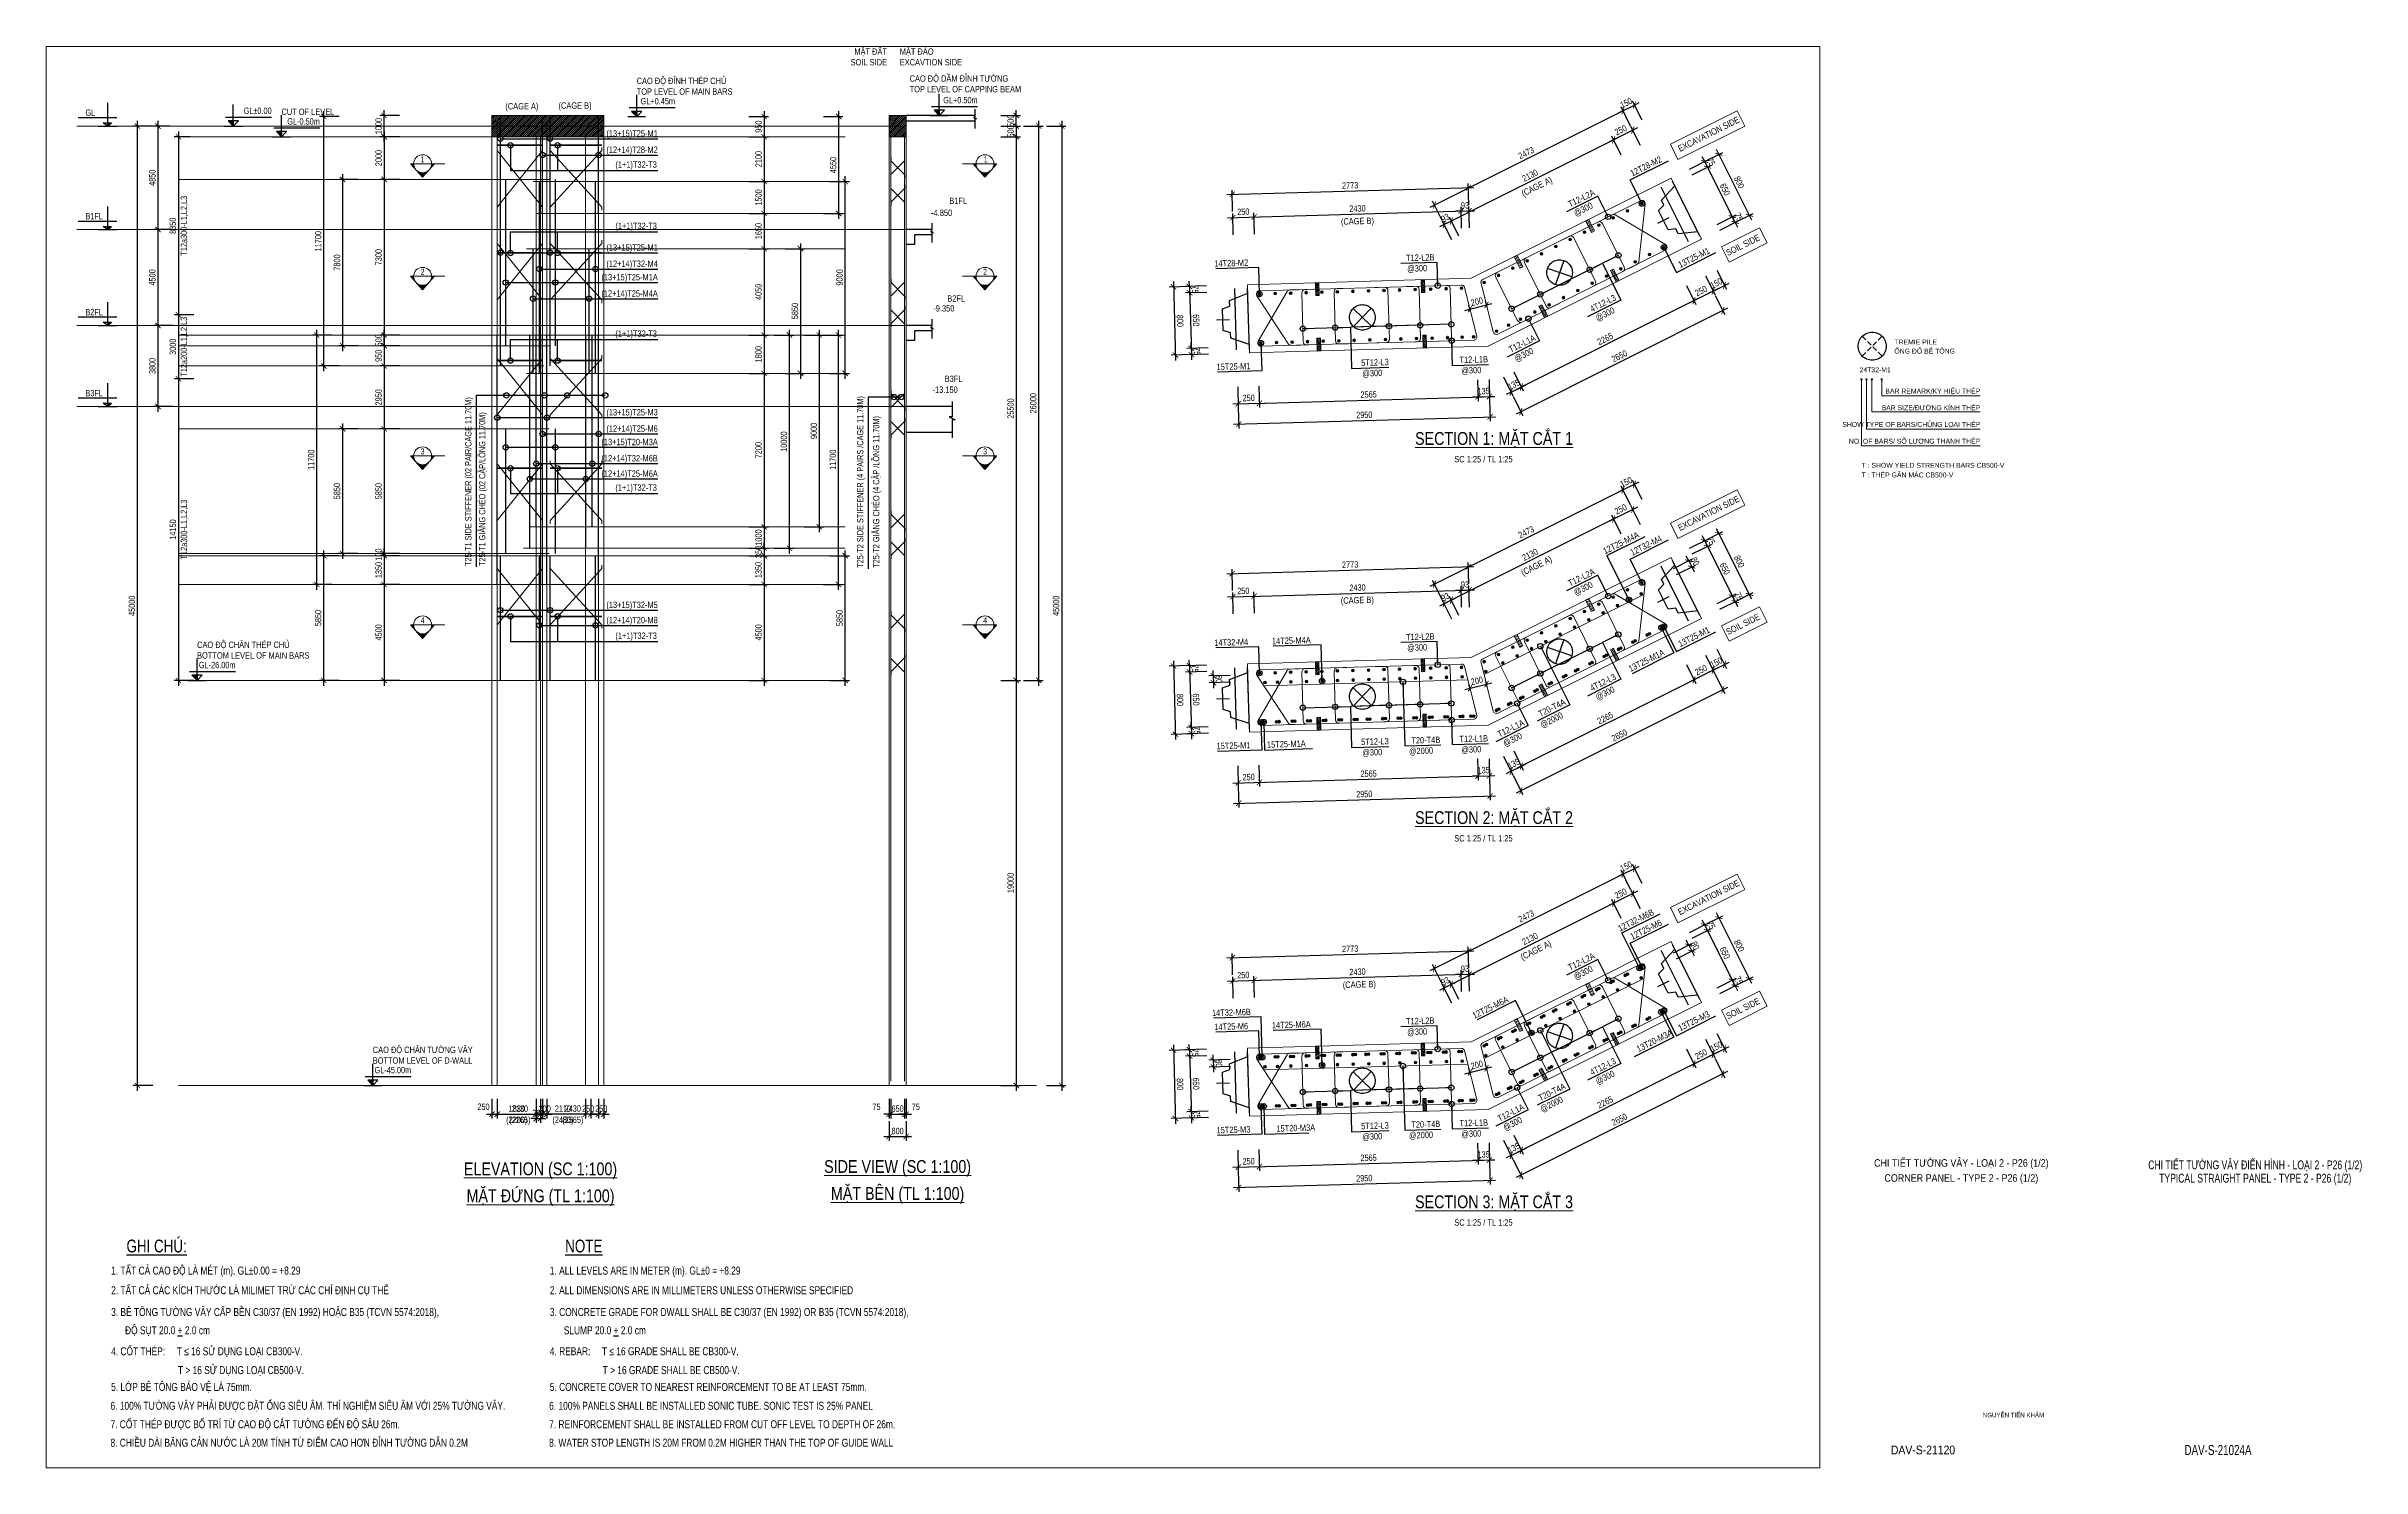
# Paper-space layout 'DAV-S-21120' of a CAD drawing. Header units: millimetres. Extents: x 33 to 957, y 17 to 584.
# The model-space entities are those that its viewports show. They can reach past a viewport. Long polylines and large blocks are cut down to what shows.
import ezdxf
from ezdxf.enums import TextEntityAlignment as Align

# ---------------------------------------------------------------- set-up
doc = ezdxf.new("R2010")
doc.units = ezdxf.units.MM
doc.header["$LTSCALE"] = 1200
doc.header["$PDMODE"] = 35
for name, pattern in [('CENTER', [2, 1.25, -0.25, 0.25, -0.25]), ('CENTER2', [1.125, 0.75, -0.125, 0.125, -0.125]), ('CONTINOUS', [0]), ('HIDDEN', [0.375, 0.25, -0.125])]:
    doc.linetypes.add(name, pattern=pattern)
for name, color, linetype in [('0-TITLE', 1, 'Continuous'), ('CDC -TEXT KHUNG', 7, 'Continuous'), ('CDC.02.DIM', 1, 'Continuous'), ('CDC.04.HIDDEN', 8, 'HIDDEN'), ('CDC.06.TEXT', 2, 'Continuous'), ('CDC.10.HATCH', 251, 'Continuous'), ('CDC.11.NOTE', 8, 'Continuous'), ('CDC_06.TEXT', 2, 'Continuous'), ('MIE', 5, 'HIDDEN'), ('Q-Dim-line', 75, 'Continuous')]:
    doc.layers.add(name, color=color, linetype=linetype)
for name, color, linetype, lineweight in [('1', 9, 'Continuous', 13), ('5', 5, 'Continuous', 13), ('BOUND', 3, 'Continuous', 20), ('C1CO', 4, 'Continuous', 35), ('CODE', 3, 'Continuous', 15), ('CWS', 8, 'HIDDEN', 9), ('ENOTE', 2, 'Continuous', 15), ('GRID', 74, 'CENTER', 15), ('Grid line', 160, 'CENTER2', 5), ('HIDE', 8, 'HIDDEN', 13), ('K-THUOC', 1, 'Continuous', 18), ('LEADER', 8, 'Continuous', 9), ('MCT', 6, 'Continuous', 20), ('Q-Leader-line', 129, 'Continuous', 9), ('Q-Text', 2, 'Continuous', 5), ('S-Beam - Cont', 60, 'Continuous', 25), ('T1CO', 4, 'Continuous', 20), ('T1HI', 4, 'HIDDEN', 13), ('T2CO', 4, 'Continuous', 30), ('T2HI', 4, 'HIDDEN', 13), ('TCHI', 4, 'HIDDEN', 30), ('TEXTEN', 3, 'Continuous', 13), ('TEXTMA', 2, 'Continuous', 13), ('TEXTVN', 2, 'Continuous', 20), ('TIE', 4, 'Continuous', 13)]:
    doc.layers.add(name, color=color, linetype=linetype, lineweight=lineweight)
doc.styles.add('Arial', font='arial.ttf', dxfattribs={"height": 480})
doc.styles.add('BIGTEXT', font='arial.ttf', dxfattribs={"width": 0.8})
doc.styles.add('DB_Arial', font='arial.ttf', dxfattribs={"width": 0.8})
doc.styles.add('DIMTEXT', font='romans.shx', dxfattribs={"width": 0.8})
doc.styles.add('KT CDC', font='arial.ttf', dxfattribs={"width": 0.85, "height": 200})
doc.styles.add('SMTEXT', font='arial.ttf', dxfattribs={"width": 0.75})
doc.styles.add('TEXTVN', font='VHELVCN.TTF', dxfattribs={"width": 0.8})
doc.dimstyles.new('75', dxfattribs={"dimscale": 75, "dimtxt": 1.4, "dimasz": 1, "dimexe": 1, "dimexo": 0, "dimgap": 0.6, "dimtad": 1, "dimdec": 0, "dimdsep": 46, "dimtxsty": 'DIMTEXT', "dimblk": 'ARCHTICK', "dimcen": 100, "dimdle": 0.2, "dimclrd": 75, "dimclre": 8, "dimclrt": 7, "dimadec": 1, "dimazin": 0, "dimtfac": 1, "dimtdec": 0, "dimtix": 1, "dimtmove": 2, "dimatfit": 3, "dimldrblk": 'ORIGIN', "dimfxl": 7, "dimfxlon": 1, "dimtolj": 1, "dimtzin": 0, "dimarcsym": 1})
doc.dimstyles.new('BSV1-100', dxfattribs={"dimtxt": 300, "dimasz": 250, "dimexe": 200, "dimexo": 0, "dimgap": 108, "dimtad": 1, "dimdec": 0, "dimdsep": 46, "dimtxsty": 'SMTEXT', "dimblk": 'ARCHTICK', "dimcen": 100, "dimdle": 250, "dimclrd": 256, "dimclre": 256, "dimclrt": 1, "dimadec": 0, "dimazin": 0, "dimtfac": 1, "dimtdec": 0, "dimtix": 1, "dimtmove": 2, "dimatfit": 3, "dimfxl": 720, "dimfxlon": 1, "dimtolj": 1, "dimtzin": 0, "dimarcsym": 0})
doc.dimstyles.new('BSV25', dxfattribs={"dimtxt": 300, "dimasz": 250, "dimexe": 200, "dimexo": 0, "dimgap": 108, "dimtad": 1, "dimdec": 0, "dimlfac": 0.25, "dimdsep": 46, "dimtxsty": 'SMTEXT', "dimblk": 'ARCHTICK', "dimcen": 100, "dimdle": 250, "dimclrd": 256, "dimclre": 256, "dimclrt": 2, "dimadec": 0, "dimazin": 0, "dimtfac": 1, "dimtdec": 0, "dimtix": 1, "dimtmove": 2, "dimatfit": 3, "dimfxl": 800, "dimfxlon": 1, "dimtolj": 1, "dimtzin": 0, "dimarcsym": 0})

psp = doc.layouts.new('DAV-S-21120')

# ---------------------------------------------------------------- texts
at = {"layer": 'CDC_06.TEXT', "color": 4, "style": 'BIGTEXT', "width": 0.7}
for s, p in [('CHI TIẾT TƯỜNG VÂY ĐIỂN HÌNH - LOẠI 2 - P26 (1/2)', (914.42, 137.87)), ('TYPICAL STRAIGHT PANEL - TYPE 2 - P26 (1/2)', (914.42, 132.14))]:
    psp.add_text(s, height=3.5, dxfattribs=at).set_placement(p, align=Align.MIDDLE)
at = {"layer": 'CDC_06.TEXT', "color": 2, "linetype": 'ByBlock', "style": 'SMTEXT', "width": 0.7}
psp.add_text('DAV-S-21024A', height=4, dxfattribs=at).set_placement((899.56, 24.19), align=Align.MIDDLE)

msp = doc.modelspace()

# ---------------------------------------------------------------- texts
at = {"layer": 'ENOTE', "style": 'DB_Arial', "width": 0.8}
for s, p in [('-4.850', (3503281.9, -4216.9)), ('-9.350', (3503382.2, -8696.4)), ('-13.150', (3503349.1, -12514.8))]:
    msp.add_text(s, height=300, dxfattribs=at).set_placement(p)
at = {"layer": 'TEXTEN', "style": 'DB_Arial', "width": 0.8}
for s, rotation, p in [('T12-L2A', 26.565011, (3534468.7, -3219.2)), ('T12-L2B', 1.649306, (3526907.9, -6297.7)), ('4T12-L3', 26.565011, (3535457.4, -8151.8)), ('@300', 26.565011, (3535395.6, -8741.7)), ('T12-L1B', 1.649306, (3529421.3, -11079.7)), ('T12-L1A', 26.565011, (3531681.9, -10037.7)), ('5T12-L3', 1.649306, (3524763, -11213.8)), ('@300', 1.649306, (3524458.5, -11722.8)), ('T12-L2A', 26.565011, (3534468.7, -21003.6)), ('T12-L2B', 1.649306, (3526907.9, -24082.1)), ('4T12-L3', 26.565011, (3535457.4, -25936.3)), ('T20-T4A', 26.565011, (3533089, -27118.7)), ('@300', 26.565011, (3535395.6, -26526.2)), ('T12-L1A', 26.565011, (3531152.7, -28086.8)), ('5T12-L3', 1.649306, (3524763, -28998.3)), ('@300', 1.649306, (3524458.5, -29507.3)), ('T20-T4B', 1.649306, (3527180.4, -28928.7)), ('T12-L1B', 1.649306, (3529421.3, -28864.2)), ('T12-L2A', 26.565011, (3534468.7, -39025.2)), ('T12-L2B', 1.649306, (3526907.9, -42103.7)), ('4T12-L3', 26.565011, (3535457.4, -43957.8)), ('@300', 26.565011, (3535395.6, -44547.7)), ('T20-T4A', 26.565011, (3533089, -45140.2)), ('5T12-L3', 1.649306, (3524763, -47019.9)), ('T20-T4B', 1.649306, (3527180.4, -46950.3)), ('T12-L1B', 1.649306, (3529421.3, -46885.7)), ('T12-L1A', 26.565011, (3531152.7, -46108.3)), ('@300', 1.649306, (3524458.5, -47528.8))]:
    msp.add_text(s, height=300, rotation=rotation, dxfattribs=at).set_placement(p, align=Align.RIGHT)
for s, rotation, p in [('@300', 26.565011, (3533534.2, -4245.5)), ('@300', 1.649306, (3525628, -6834.7)), ('@300', 26.565011, (3530747.4, -11064)), ('@300', 1.649306, (3528171, -11615.9)), ('@300', 26.565011, (3533534.2, -22029.9)), ('@300', 1.649306, (3525628, -24619.2)), ('@2000', 26.565011, (3531960.2, -28242.1)), ('@2000', 1.649306, (3525713.1, -29471.1)), ('@300', 1.649306, (3528171, -29400.4)), ('@300', 26.565011, (3530218.2, -29113)), ('@300', 26.565011, (3533534.2, -40051.5)), ('@300', 1.649306, (3525628, -42640.8)), ('@2000', 26.565011, (3531960.2, -46263.6)), ('@300', 26.565011, (3530218.2, -47134.6)), ('@2000', 1.649306, (3525713.1, -47492.7)), ('@300', 1.649306, (3528171, -47421.9))]:
    msp.add_text(s, height=300, rotation=rotation, dxfattribs=at).set_placement(p)
at = {"layer": 'TEXTMA', "style": 'DB_Arial', "width": 0.8}
for s, p in [('(13+15)T25-M1', (3490454.3, -492.9)), ('(12+14)T28-M2', (3490454.3, -1257.5)), ('(1+1)T32-T3', (3490410.1, -1954.9)), ('(1+1)T32-T3', (3490410.1, -4833.5)), ('(13+15)T25-M1', (3490454.3, -5841.1)), ('(12+14)T32-M4', (3490454.3, -6605.7)), ('(13+15)T25-M1A', (3490454.3, -7235.2)), ('(12+14)T25-M4A', (3490454.3, -7999.8)), ('(1+1)T32-T3', (3490410.1, -9883.5)), ('(13+15)T25-M3', (3490454.3, -13573.8)), ('(12+14)T25-M6', (3490454.3, -14338.5)), ('(13+15)T20-M3A', (3490454.3, -14967.9)), ('(12+14)T32-M6B', (3490454.3, -15732.6)), ('(12+14)T25-M6A', (3490454.3, -16449.7)), ('(1+1)T32-T3', (3490410.1, -17104.9)), ('(13+15)T32-M5', (3490454.3, -22604.4)), ('(12+14)T20-M8', (3490454.3, -23321.5)), ('(1+1)T32-T3', (3490410.1, -24054.9))]:
    msp.add_text(s, height=300, rotation=360, dxfattribs=at).set_placement(p, align=Align.RIGHT)
for s, rotation, p in [('12T28-M2', 26.565011, (3536189.3, -2371.7)), ('14T28-M2', 1.649306, (3516575.1, -6600.4)), ('13T25-M1', 26.565011, (3538435.8, -6660.8)), ('15T25-M1', 1.649306, (3516682.3, -11446.5)), ('12T25-M4A', 26.565011, (3534908.3, -20091.2)), ('12T32-M4', 26.565011, (3536189.3, -20156.2)), ('13T25-M1', 26.565011, (3538435.8, -24445.2)), ('14T32-M4', 1.649306, (3516575.1, -24384.9)), ('14T25-M4A', 1.649306, (3519278.8, -24307.1)), ('13T25-M1A', 26.565011, (3536108.1, -25609.1)), ('15T25-M1', 1.649306, (3516682.3, -29231)), ('15T25-M1A', 1.649306, (3519045.2, -29162.9)), ('12T32-M6B', 26.565011, (3535610.3, -37791.5)), ('12T25-M6', 26.565011, (3536189.3, -38177.7)), ('12T25-M6A', 26.565011, (3528780.1, -41882.4)), ('14T32-M6B', 1.649306, (3516467.2, -41750)), ('14T25-M6', 1.649306, (3516575.1, -42406.5)), ('14T25-M6A', 1.649306, (3519278.8, -42328.6)), ('13T25-M3', 26.565011, (3538435.8, -42466.8)), ('13T20-M3A', 26.565011, (3536478.7, -43445.4)), ('15T25-M3', 1.649306, (3516682.3, -47252.5)), ('15T20-M3A', 1.649306, (3519487.6, -47171.8))]:
    msp.add_text(s, height=300, rotation=rotation, dxfattribs=at).set_placement(p)
at = {"layer": 'TEXTVN', "style": 'DB_Arial', "width": 0.8}
for s, p in [('MẶT ĐẤT', (3501209.2, 3345.6)), ('SOIL SIDE', (3501209.2, 2845.6))]:
    msp.add_text(s, height=300, dxfattribs=at).set_placement(p, align=Align.RIGHT)
for s, p in [('MẶT ĐÀO', (3501809.2, 3345.6)), ('CAO ĐỘ ĐỈNH THÉP CHỦ', (3489463, 1970)), ('EXCAVTION SIDE', (3501809.2, 2845.6)), ('CAO ĐỘ DẦM ĐỈNH TƯỜNG', (3502272.9, 2082.8)), ('TOP LEVEL OF MAIN BARS', (3489463, 1470)), ('TOP LEVEL OF CAPPING BEAM', (3502272.9, 1582.8)), ('CUT OF LEVEL', (3472791.5, 520)), ('B1FL', (3504135.3, -3657.9)), ('B2FL', (3504040.8, -8240.2)), ('B3FL', (3503918.8, -12004.4)), ('CAO ĐỘ CHÂN THÉP CHỦ', (3468831.7, -24480)), ('BOTTOM LEVEL OF MAIN BARS', (3468831.7, -24980)), ('CAO ĐỘ CHÂN TƯỜNG VÂY', (3477078.2, -43480)), ('BOTTOM LEVEL OF D-WALL', (3477078.2, -43980))]:
    msp.add_text(s, height=300, dxfattribs=at).set_placement(p)
for s, rotation, p in [('(CAGE A)', 360, (3483298.9, 781.5)), ('(CAGE B)', 360, (3485794, 812.8)), ('EXCAVATION SIDE', 26.565011, (3538427.1, -1215.1)), ('(CAGE A)', 26.565011, (3531077.6, -3315.1, 0)), ('(CAGE B)', 1.649306, (3522519.6, -4629.9, 0)), ('EXCAVATION SIDE', 26.565011, (3538427.1, -18999.5)), ('(CAGE A)', 26.565011, (3531060.6, -21099.7, 0)), ('(CAGE B)', 1.649306, (3522512.4, -22407.8, 0)), ('EXCAVATION SIDE', 26.565011, (3538427.1, -37021.1)), ('(CAGE A)', 26.565011, (3531033.6, -39136.8, 0)), ('(CAGE B)', 1.649306, (3522606.6, -40431.5, 0))]:
    msp.add_text(s, height=300, rotation=rotation, dxfattribs=at).set_placement(p)
for p in [(3542211.1, -5334.3), (3542211.1, -23118.7), (3542211.1, -41140.3)]:
    msp.add_text('SOIL SIDE', height=300, rotation=26.565011, dxfattribs=at).set_placement(p, align=Align.RIGHT)
at = {"layer": 'TEXTVN', "lineweight": 20, "style": 'SMTEXT', "width": 0.75}
for s, p in [('T25-T1 SIDE STIFFENER (02 PAIR/CAGE 11.70M)', (3481709.4, -20635.9)), ('T25-T1 GIẰNG CHÉO (02 CẶP/LỒNG 11.70M)', (3482359.4, -20635.9)), ('T25-T2 SIDE STIFFENER (4 PAIRS /CAGE 11.70M)', (3500100.9, -20717.4)), ('T25-T2 GIẰNG CHÉO (4 CẶP /LỒNG 11.70M)', (3500850.9, -20717.4))]:
    msp.add_text(s, height=300, rotation=90, dxfattribs=at).set_placement(p)
at = {"layer": 'TEXTVN', "lineweight": 20, "style": 'DB_Arial', "width": 0.8}
for s, p in [('%%USECTION 1: MẶT CẮT 1', (3533406.9, -14952.6)), ('%%USECTION 2: MẶT CẮT 2', (3533406.9, -32737.1)), ('%%USECTION 3: MẶT CẮT 3', (3533406.9, -50758.7))]:
    msp.add_text(s, height=600, dxfattribs=at).set_placement(p, align=Align.RIGHT)
for p in [(3527836.9, -15771.6), (3527836.9, -33556), (3527836.9, -51577.6)]:
    msp.add_text('SC 1:25 / TL 1:25', height=300, dxfattribs=at).set_placement(p)
at = {"layer": 'TEXTVN', "style": 'DB_Arial', "width": 0.8}
for s, p in [('%%UELEVATION (SC 1:100)', (3484950.2, -48987)), ('%%USIDE VIEW (SC 1:100)', (3501708, -48875.9)), ('%%UMẶT ĐỨNG (TL 1:100)', (3484950.2, -50187)), ('%%UMẶT BÊN (TL 1:100)', (3501708, -50075.9))]:
    msp.add_text(s, height=600, dxfattribs=at).set_placement(p, align=Align.MIDDLE)

# ---------------------------------------------------------------- blocks, each defined once
blk = doc.blocks.new('_ArchTick')
at = {"color": 0, "linetype": 'ByBlock', "const_width": 0.15}
blk.add_lwpolyline([(-0.5, -0.5), (0.5, 0.5)], dxfattribs=at)
blk = doc.blocks.new('_Origin')
at = {"color": 0, "linetype": 'ByBlock', "lineweight": -2}
blk.add_line((0, 0), (-1, 0), dxfattribs=at)
blk.add_circle((0, 0), 0.5, dxfattribs=at)
blk = doc.blocks.new('*U1928')
at = {"layer": 'CDC -TEXT KHUNG', "color": 6, "width": 0.85}
for tag, height, style, p in [('TEN_BV_V', 3, 'SMTEXT', (-50.06, 121.5)), ('TEN_BV_E', 3, 'Arial', (-50.06, 115.5)), ('SH_BV', 3.5, 'Arial', (-65.35, 7.06))]:
    blk.add_attdef(tag, text='', height=height, dxfattribs=dict(at, style=style)).set_placement(p, align=Align.MIDDLE_CENTER)
blk = doc.blocks.new('A$C7e6bd379')
at = {"layer": 'CDC.06.TEXT', "linetype": 'Continuous', "style": 'SMTEXT', "width": 0.75}
for s, p in [('%%UGHI CHÚ:', (0, 480)), ('%%UNOTE', (16471, 480))]:
    blk.add_text(s, height=480, dxfattribs=at).set_placement(p, align=Align.TOP_LEFT)
at = {"layer": 'CDC.06.TEXT', "style": 'SMTEXT', "width": 0.75}
for s, p in [('1. TẤT CẢ CAO ĐỘ LÀ MÉT (m). GL%%P0.00 = +8.29 ', (-576, -831)), ('1. ALL LEVELS ARE IN METER (m). GL%%P0 = +8.29 ', (15895, -831)), ('2. TẤT CẢ CÁC KÍCH THƯỚC LÀ MILIMET TRỪ CÁC CHỈ ĐỊNH CỤ THỂ', (-576, -1570)), ('2. ALL DIMENSIONS ARE IN MILLIMETERS UNLESS OTHERWISE SPECIFIED', (15895, -1570)), ('3. BÊ TÔNG TƯỜNG VÂY CẤP BỀN C30/37 (EN 1992) HOẶC B35 (TCVN 5574:2018),', (-576, -2387)), ('3. CONCRETE GRADE FOR DWALL SHALL BE C30/37 (EN 1992) OR B35 (TCVN 5574:2018),', (15895, -2387)), ('4. CỐT THÉP:     T ≤ 16 SỬ DỤNG LOẠI CB300-V.', (-576, -3860)), ('ĐỘ SỤT 20.0 %%U+%%U 2.0 cm', (-53, -3072)), ('SLUMP 20.0 %%U+%%U 2.0 cm', (16418, -3072)), ('                             T > 16 SỬ DỤNG LOẠI CB500-V.', (-601, -4567)), ('4. REBAR:     T ≤ 16 GRADE SHALL BE CB300-V.', (15895, -3860)), ('                       T > 16 GRADE SHALL BE CB500-V.', (15869, -4567)), ('5. LỚP BÊ TÔNG BẢO VỆ LÀ 75mm.', (-576, -5198)), ('5. CONCRETE COVER TO NEAREST REINFORCEMENT TO BE AT LEAST 75mm.', (15895, -5198)), ('6. 100%%% TƯỜNG VÂY PHẢI ĐƯỢC ĐẶT ỐNG SIÊU ÂM. THÍ NGHIỆM SIÊU ÂM VỚI 25%%% TƯỜNG VÂY.', (-601, -5905)), ('6. 100%%% PANELS SHALL BE INSTALLED SONIC TUBE. SONIC TEST IS 25%%% PANEL ', (15869, -5905)), ('8. CHIỀU DÀI BĂNG CẢN NƯỚC LÀ 20M TÍNH TỪ ĐIỂM CAO HƠN ĐỈNH TƯỜNG DẪN 0.2M', (-601, -7291)), ('7. CỐT THÉP ĐƯỢC BỐ TRÍ TỪ CAO ĐỘ CẮT TƯỜNG ĐẾN ĐỘ SÂU 26m. ', (-601, -6598)), ('7. REINFORCEMENT SHALL BE INSTALLED FROM CUT OFF LEVEL TO DEPTH OF 26m. ', (15869, -6598)), ('8. WATER STOP LENGTH IS 20M FROM 0.2M HIGHER THAN THE TOP OF GUIDE WALL', (15869, -7291))]:
    blk.add_text(s, height=300, dxfattribs=at).set_placement(p)
blk = doc.blocks.new('cws800')
at = {"layer": 'CDC.04.HIDDEN'}
for p, q in [((-600, 1440), (-600, -1440)), ((0, 1440), (0, -1440))]:
    blk.add_line(p, q, dxfattribs=at)
for points in [[(0, 1200), (-860, 888), (-860, 627), (-1200, 507), (-1200, -507), (-860, -627), (-860, -888), (0, -1200)], [(-1500, 0), (-900, 0)]]:
    blk.add_lwpolyline(points, dxfattribs=at)
blk = doc.blocks.new('mct1')
at = {"lineweight": 9}
h = blk.add_hatch(color=256, dxfattribs=at)
h.dxf.hatch_style = 1
h.paths.add_polyline_path([(-16, 0, 1), (16, 0, 1)])
blk.add_circle((0, 0), 16, dxfattribs=at)
blk = doc.blocks.new('*D1034')
at = {"layer": 'Defpoints', "color": 0, "transparency": 16777216}
for p in [(3540257, -19107), (3538006, -20233), (3539437, -23095)]:
    blk.add_point(p, dxfattribs=at)
at = {"layer": 'K-THUOC', "lineweight": -2, "transparency": 16777216}
for p, q in [((3539541, -19465), (3540436, -19018)), ((3541800, -22193), (3540145, -18884)), ((3540972, -22327), (3541867, -21880))]:
    blk.add_line(p, q, dxfattribs=at)
at = {"layer": 'K-THUOC', "lineweight": -2, "transparency": 16777216, "xscale": 250, "yscale": 250, "zscale": 250}
for p, rotation in [((3540257, -19107), 116.5650109816828), ((3541688, -21969), 296.5650109816829)]:
    blk.add_blockref('_ArchTick', p, dxfattribs=dict(at, rotation=rotation))
at = {"layer": 'K-THUOC', "color": 2, "transparency": 16777216, "insert": (3541206, -20422), "char_height": 300, "attachment_point": 5, "rotation": 296.56501, "style": 'SMTEXT'}
blk.add_mtext('\\A1;800', dxfattribs=at)
blk = doc.blocks.new('*D1035')
at = {"layer": 'Defpoints', "color": 0, "transparency": 16777216}
for p in [(3540883, -22036), (3539302, -22827), (3539437, -23095)]:
    blk.add_point(p, dxfattribs=at)
at = {"layer": 'K-THUOC', "lineweight": -2, "transparency": 16777216}
for p, q in [((3540167, -22394), (3541062, -21947)), ((3540302, -22663), (3541196, -22215)), ((3540883, -22036), (3540771, -21813)), ((3541017, -22305), (3540883, -22036)), ((3541017, -22305), (3541129, -22528))]:
    blk.add_line(p, q, dxfattribs=at)
at = {"layer": 'K-THUOC', "lineweight": -2, "transparency": 16777216, "xscale": 250, "yscale": 250, "zscale": 250}
for p, rotation in [((3540883, -22036), 296.5650109816829), ((3541017, -22305), 116.5650109816828)]:
    blk.add_blockref('_ArchTick', p, dxfattribs=dict(at, rotation=rotation))
at = {"layer": 'K-THUOC', "color": 2, "transparency": 16777216, "insert": (3541183, -22054), "char_height": 300, "attachment_point": 5, "rotation": 296.56501, "style": 'SMTEXT'}
blk.add_mtext('\\A1;75', dxfattribs=at)
blk = doc.blocks.new('*D1036')
at = {"layer": 'Defpoints', "color": 0, "transparency": 16777216}
for p in [(3538140, -20501), (3539720, -19711), (3539302, -22827)]:
    blk.add_point(p, dxfattribs=at)
at = {"layer": 'K-THUOC', "lineweight": -2, "transparency": 16777216}
for p, q in [((3540995, -22260), (3539608, -19487)), ((3539005, -20069), (3539899, -19622)), ((3540167, -22394), (3541062, -21947))]:
    blk.add_line(p, q, dxfattribs=at)
at = {"layer": 'K-THUOC', "lineweight": -2, "transparency": 16777216, "xscale": 250, "yscale": 250, "zscale": 250}
for p, rotation in [((3539720, -19711), 116.5650109816828), ((3540883, -22036), 296.5650109816829)]:
    blk.add_blockref('_ArchTick', p, dxfattribs=dict(at, rotation=rotation))
at = {"layer": 'K-THUOC', "color": 2, "transparency": 16777216, "insert": (3540535, -20757), "char_height": 300, "attachment_point": 5, "rotation": 296.56501, "style": 'SMTEXT'}
blk.add_mtext('\\A1;650', dxfattribs=at)
blk = doc.blocks.new('*D1037')
at = {"layer": 'Defpoints', "color": 0, "transparency": 16777216}
for p in [(3539586, -19443), (3538006, -20233), (3538140, -20501)]:
    blk.add_point(p, dxfattribs=at)
at = {"layer": 'K-THUOC', "lineweight": -2, "transparency": 16777216}
for p, q in [((3538871, -19800), (3539765, -19353)), ((3539586, -19443), (3539474, -19219)), ((3539720, -19711), (3539586, -19443)), ((3539005, -20069), (3539899, -19622)), ((3539720, -19711), (3539832, -19935))]:
    blk.add_line(p, q, dxfattribs=at)
at = {"layer": 'K-THUOC', "lineweight": -2, "transparency": 16777216, "xscale": 250, "yscale": 250, "zscale": 250}
for p, rotation in [((3539586, -19443), 296.5650109816829), ((3539720, -19711), 116.5650109816828)]:
    blk.add_blockref('_ArchTick', p, dxfattribs=dict(at, rotation=rotation))
at = {"layer": 'K-THUOC', "color": 2, "transparency": 16777216, "insert": (3539886, -19460), "char_height": 300, "attachment_point": 5, "rotation": 296.56501, "style": 'SMTEXT'}
blk.add_mtext('\\A1;75', dxfattribs=at)
blk = doc.blocks.new('tremie')
at = {"layer": 'MIE', "color": 74, "ltscale": 1000}
for p, q in [((424, -424), (-424, 424)), ((424, 424), (-424, -424))]:
    blk.add_line(p, q, dxfattribs=at)
at = {"layer": 'MIE', "ltscale": 500}
blk.add_circle((0, 0), 600, dxfattribs=at)
blk = doc.blocks.new('*D1038')
at = {"layer": 'Defpoints', "color": 0, "transparency": 16777216}
for p in [(3537664, -20978), (3537807, -21264), (3538979, -20679)]:
    blk.add_point(p, dxfattribs=at)
at = {"layer": 'K-THUOC', "lineweight": -2, "transparency": 16777216}
for p, q in [((3538120, -20750), (3539015, -20303)), ((3538263, -21036), (3539158, -20589)), ((3538836, -20393), (3538724, -20169)), ((3538836, -20393), (3538979, -20679)), ((3538979, -20679), (3539091, -20902))]:
    blk.add_line(p, q, dxfattribs=at)
at = {"layer": 'K-THUOC', "lineweight": -2, "transparency": 16777216, "xscale": 250, "yscale": 250, "zscale": 250}
for p, rotation in [((3538836, -20393), 296.5650109816829), ((3538979, -20679), 116.5650109816828)]:
    blk.add_blockref('_ArchTick', p, dxfattribs=dict(at, rotation=rotation))
at = {"layer": 'K-THUOC', "color": 2, "transparency": 16777216, "insert": (3539141, -20419), "char_height": 300, "attachment_point": 5, "rotation": 296.56501, "style": 'SMTEXT'}
blk.add_mtext('\\A1;80', dxfattribs=at)
blk = doc.blocks.new('*D1039')
at = {"layer": 'Defpoints', "color": 0, "transparency": 16777216}
for p in [(3538184, -21932), (3529419, -28104), (3530958, -31181)]:
    blk.add_point(p, dxfattribs=at)
at = {"layer": 'K-THUOC', "lineweight": -2, "transparency": 16777216}
for p, q in [((3540081, -25725), (3540528, -26620)), ((3540662, -26329), (3530734, -31293)), ((3530600, -30466), (3531047, -31360))]:
    blk.add_line(p, q, dxfattribs=at)
at = {"layer": 'K-THUOC', "lineweight": -2, "transparency": 16777216, "xscale": 250, "yscale": 250, "zscale": 250}
for p, rotation in [((3540439, -26441), 26.56501098667382), ((3530958, -31181), 206.5650109866738)]:
    blk.add_blockref('_ArchTick', p, dxfattribs=dict(at, rotation=rotation))
at = {"layer": 'K-THUOC', "color": 2, "transparency": 16777216, "insert": (3535581, -28578), "char_height": 300, "attachment_point": 5, "rotation": 26.56501, "style": 'SMTEXT'}
blk.add_mtext('\\A1;2650', dxfattribs=at)
blk = doc.blocks.new('*D1040')
at = {"layer": 'Defpoints', "color": 0, "transparency": 16777216}
for p in [(3518132, -25228), (3514749, -28526), (3518224, -28426)]:
    blk.add_point(p, dxfattribs=at)
at = {"layer": 'K-THUOC', "lineweight": -2, "transparency": 16777216}
for p, q in [((3515456, -25305), (3514457, -25333)), ((3514650, -25078), (3514756, -28776)), ((3515549, -28503), (3514549, -28532))]:
    blk.add_line(p, q, dxfattribs=at)
at = {"layer": 'K-THUOC', "lineweight": -2, "transparency": 16777216, "xscale": 250, "yscale": 250, "zscale": 250}
for p, rotation in [((3514657, -25328), 91.64930602470064), ((3514749, -28526), 271.6493060247006)]:
    blk.add_blockref('_ArchTick', p, dxfattribs=dict(at, rotation=rotation))
at = {"layer": 'K-THUOC', "color": 2, "transparency": 16777216, "insert": (3514964, -26919), "char_height": 300, "attachment_point": 5, "rotation": 271.64931, "style": 'SMTEXT'}
blk.add_mtext('\\A1;800', dxfattribs=at)
blk = doc.blocks.new('*D1041')
at = {"layer": 'Defpoints', "color": 0, "transparency": 16777216}
for p in [(3515415, -25606), (3518132, -25228), (3518140, -25527)]:
    blk.add_point(p, dxfattribs=at)
at = {"layer": 'K-THUOC', "lineweight": -2, "transparency": 16777216}
for p, q in [((3516206, -25283), (3515207, -25312)), ((3516215, -25583), (3515215, -25612)), ((3515406, -25306), (3515399, -25056)), ((3515406, -25306), (3515415, -25606)), ((3515415, -25606), (3515422, -25856))]:
    blk.add_line(p, q, dxfattribs=at)
at = {"layer": 'K-THUOC', "lineweight": -2, "transparency": 16777216, "xscale": 250, "yscale": 250, "zscale": 250}
for p, rotation in [((3515406, -25306), 271.6493060247006), ((3515415, -25606), 91.64930602470064)]:
    blk.add_blockref('_ArchTick', p, dxfattribs=dict(at, rotation=rotation))
at = {"layer": 'K-THUOC', "color": 2, "transparency": 16777216, "insert": (3515671, -25448), "char_height": 300, "attachment_point": 5, "rotation": 271.64931, "style": 'SMTEXT'}
blk.add_mtext('\\A1;75', dxfattribs=at)
blk = doc.blocks.new('*D1042')
at = {"layer": 'Defpoints', "color": 0, "transparency": 16777216}
for p in [(3518140, -25527), (3515490, -28205), (3518215, -28126)]:
    blk.add_point(p, dxfattribs=at)
at = {"layer": 'K-THUOC', "lineweight": -2, "transparency": 16777216}
for p, q in [((3516215, -25583), (3515215, -25612)), ((3515408, -25356), (3515497, -28455)), ((3516290, -28182), (3515290, -28211))]:
    blk.add_line(p, q, dxfattribs=at)
at = {"layer": 'K-THUOC', "lineweight": -2, "transparency": 16777216, "xscale": 250, "yscale": 250, "zscale": 250}
for p, rotation in [((3515415, -25606), 91.64930602470064), ((3515490, -28205), 271.6493060247006)]:
    blk.add_blockref('_ArchTick', p, dxfattribs=dict(at, rotation=rotation))
at = {"layer": 'K-THUOC', "color": 2, "transparency": 16777216, "insert": (3515714, -26898), "char_height": 300, "attachment_point": 5, "rotation": 271.64931, "style": 'SMTEXT'}
blk.add_mtext('\\A1;650', dxfattribs=at)
blk = doc.blocks.new('*D1043')
at = {"layer": 'Defpoints', "color": 0, "transparency": 16777216}
for p in [(3518215, -28126), (3515499, -28505), (3518224, -28426)]:
    blk.add_point(p, dxfattribs=at)
at = {"layer": 'K-THUOC', "lineweight": -2, "transparency": 16777216}
for p, q in [((3516290, -28182), (3515290, -28211)), ((3515490, -28205), (3515483, -27955)), ((3515490, -28205), (3515499, -28505)), ((3516298, -28482), (3515299, -28510)), ((3515499, -28505), (3515506, -28755))]:
    blk.add_line(p, q, dxfattribs=at)
at = {"layer": 'K-THUOC', "lineweight": -2, "transparency": 16777216, "xscale": 250, "yscale": 250, "zscale": 250}
for p, rotation in [((3515490, -28205), 271.6493060247006), ((3515499, -28505), 91.64930602470064)]:
    blk.add_blockref('_ArchTick', p, dxfattribs=dict(at, rotation=rotation))
at = {"layer": 'K-THUOC', "color": 2, "transparency": 16777216, "insert": (3515755, -28347), "char_height": 300, "attachment_point": 5, "rotation": 271.64931, "style": 'SMTEXT'}
blk.add_mtext('\\A1;75', dxfattribs=at)
blk = doc.blocks.new('*D1044')
at = {"layer": 'Defpoints', "color": 0, "transparency": 16777216}
for p in [(3517766, -25752), (3517775, -26072), (3516531, -26108)]:
    blk.add_point(p, dxfattribs=at)
at = {"layer": 'K-THUOC', "lineweight": -2, "transparency": 16777216}
for p, q in [((3517322, -25765), (3516322, -25794)), ((3516522, -25788), (3516515, -25538)), ((3516522, -25788), (3516531, -26108)), ((3517331, -26085), (3516331, -26114)), ((3516531, -26108), (3516538, -26358))]:
    blk.add_line(p, q, dxfattribs=at)
at = {"layer": 'K-THUOC', "lineweight": -2, "transparency": 16777216, "xscale": 250, "yscale": 250, "zscale": 250}
for p, rotation in [((3516522, -25788), 271.6493060247006), ((3516531, -26108), 91.64930602470064)]:
    blk.add_blockref('_ArchTick', p, dxfattribs=dict(at, rotation=rotation))
at = {"layer": 'K-THUOC', "color": 2, "transparency": 16777216, "insert": (3516788, -25941), "char_height": 300, "attachment_point": 5, "rotation": 271.64931, "style": 'SMTEXT'}
blk.add_mtext('\\A1;80', dxfattribs=at)
blk = doc.blocks.new('*D1045')
at = {"layer": 'Defpoints', "color": 0, "transparency": 16777216}
for p in [(3538345, -22253), (3538881, -21985), (3540518, -25257)]:
    blk.add_point(p, dxfattribs=at)
at = {"layer": 'K-THUOC', "lineweight": -2, "transparency": 16777216}
for p, q in [((3539623, -24810), (3540070, -25704)), ((3540160, -24541), (3540607, -25436)), ((3539981, -25525), (3539757, -25637)), ((3539981, -25525), (3540518, -25257)), ((3540518, -25257), (3540741, -25145))]:
    blk.add_line(p, q, dxfattribs=at)
at = {"layer": 'K-THUOC', "lineweight": -2, "transparency": 16777216, "xscale": 250, "yscale": 250, "zscale": 250}
for p, rotation in [((3539981, -25525), 26.56501098667382), ((3540518, -25257), 206.5650109866738)]:
    blk.add_blockref('_ArchTick', p, dxfattribs=dict(at, rotation=rotation))
at = {"layer": 'K-THUOC', "color": 2, "transparency": 16777216, "insert": (3540132, -25158), "char_height": 300, "attachment_point": 5, "rotation": 26.56501, "style": 'SMTEXT'}
blk.add_mtext('\\A1;150', dxfattribs=at)
blk = doc.blocks.new('*D1046')
at = {"layer": 'Defpoints', "color": 0, "transparency": 16777216}
for p in [(3538006, -23811), (3538900, -23363), (3539086, -25972)]:
    blk.add_point(p, dxfattribs=at)
at = {"layer": 'K-THUOC', "lineweight": -2, "transparency": 16777216}
for p, q in [((3539623, -24810), (3540070, -25704)), ((3538729, -25257), (3539176, -26151)), ((3540205, -25413), (3538863, -26084))]:
    blk.add_line(p, q, dxfattribs=at)
at = {"layer": 'K-THUOC', "lineweight": -2, "transparency": 16777216, "xscale": 250, "yscale": 250, "zscale": 250}
for p, rotation in [((3539086, -25972), 206.5650109866738), ((3539981, -25525), 26.56501098667382)]:
    blk.add_blockref('_ArchTick', p, dxfattribs=dict(at, rotation=rotation))
at = {"layer": 'K-THUOC', "color": 2, "transparency": 16777216, "insert": (3539417, -25515), "char_height": 300, "attachment_point": 5, "rotation": 26.56501, "style": 'SMTEXT'}
blk.add_mtext('\\A1;250', dxfattribs=at)
blk = doc.blocks.new('*D1047')
at = {"layer": 'Defpoints', "color": 0, "transparency": 16777216}
for p in [(3538006, -23811), (3529901, -27863), (3530982, -30025)]:
    blk.add_point(p, dxfattribs=at)
at = {"layer": 'K-THUOC', "lineweight": -2, "transparency": 16777216}
for p, q in [((3539310, -25861), (3530758, -30137)), ((3538729, -25257), (3539176, -26151)), ((3530624, -29309), (3531071, -30204))]:
    blk.add_line(p, q, dxfattribs=at)
at = {"layer": 'K-THUOC', "lineweight": -2, "transparency": 16777216, "xscale": 250, "yscale": 250, "zscale": 250}
for p, rotation in [((3539086, -25972), 26.56501098667382), ((3530982, -30025), 206.5650109866738)]:
    blk.add_blockref('_ArchTick', p, dxfattribs=dict(at, rotation=rotation))
at = {"layer": 'K-THUOC', "color": 2, "transparency": 16777216, "insert": (3534917, -27765), "char_height": 300, "attachment_point": 5, "rotation": 26.56501, "style": 'SMTEXT'}
blk.add_mtext('\\A1;2265', dxfattribs=at)
blk = doc.blocks.new('*D1048')
at = {"layer": 'Defpoints', "color": 0, "transparency": 16777216}
for p in [(3529419, -28104), (3529901, -27863), (3530982, -30025)]:
    blk.add_point(p, dxfattribs=at)
at = {"layer": 'K-THUOC', "lineweight": -2, "transparency": 16777216}
for p, q in [((3530624, -29309), (3531071, -30204)), ((3530142, -29550), (3530589, -30445)), ((3530500, -30266), (3530276, -30378)), ((3530500, -30266), (3530982, -30025)), ((3530982, -30025), (3531205, -29913))]:
    blk.add_line(p, q, dxfattribs=at)
at = {"layer": 'K-THUOC', "lineweight": -2, "transparency": 16777216, "xscale": 250, "yscale": 250, "zscale": 250}
for p, rotation in [((3530500, -30266), 26.56501098667382), ((3530982, -30025), 206.5650109866738)]:
    blk.add_blockref('_ArchTick', p, dxfattribs=dict(at, rotation=rotation))
at = {"layer": 'K-THUOC', "color": 2, "transparency": 16777216, "insert": (3530624, -29912), "char_height": 300, "attachment_point": 5, "rotation": 26.56501, "style": 'SMTEXT'}
blk.add_mtext('\\A1;135', dxfattribs=at)
blk = doc.blocks.new('*D1049')
at = {"layer": 'Defpoints', "color": 0, "transparency": 16777216}
for p in [(3537469, -20501), (3526902, -21490), (3528620, -24926)]:
    blk.add_point(p, dxfattribs=at)
at = {"layer": 'K-THUOC', "lineweight": -2, "transparency": 16777216}
for p, q in [((3535975, -16954), (3526679, -21602)), ((3536109, -17781), (3535662, -16887)), ((3527260, -22205), (3526813, -21311))]:
    blk.add_line(p, q, dxfattribs=at)
at = {"layer": 'K-THUOC', "lineweight": -2, "transparency": 16777216, "xscale": 250, "yscale": 250, "zscale": 250}
for p, rotation in [((3535751, -17065), 26.56501098667382), ((3526902, -21490), 206.5650109866738)]:
    blk.add_blockref('_ArchTick', p, dxfattribs=dict(at, rotation=rotation))
at = {"layer": 'K-THUOC', "color": 2, "transparency": 16777216, "insert": (3531210, -19044), "char_height": 300, "attachment_point": 5, "rotation": 26.56501, "style": 'SMTEXT'}
blk.add_mtext('\\A1;2473', dxfattribs=at)
blk = doc.blocks.new('*D1050')
at = {"layer": 'Defpoints', "color": 0, "transparency": 16777216}
for p in [(3536288, -16797), (3537469, -20501), (3538006, -20233)]:
    blk.add_point(p, dxfattribs=at)
at = {"layer": 'K-THUOC', "lineweight": -2, "transparency": 16777216}
for p, q in [((3535751, -17065), (3535527, -17177)), ((3536109, -17781), (3535662, -16887)), ((3535751, -17065), (3536288, -16797)), ((3536645, -17513), (3536198, -16618)), ((3536288, -16797), (3536511, -16685))]:
    blk.add_line(p, q, dxfattribs=at)
at = {"layer": 'K-THUOC', "lineweight": -2, "transparency": 16777216, "xscale": 250, "yscale": 250, "zscale": 250}
for p, rotation in [((3535751, -17065), 26.56501098667382), ((3536288, -16797), 206.5650109866738)]:
    blk.add_blockref('_ArchTick', p, dxfattribs=dict(at, rotation=rotation))
at = {"layer": 'K-THUOC', "color": 2, "transparency": 16777216, "insert": (3535902, -16698), "char_height": 300, "attachment_point": 5, "rotation": 26.56501, "style": 'SMTEXT'}
blk.add_mtext('\\A1;150', dxfattribs=at)
blk = doc.blocks.new('*D1051')
at = {"layer": 'Defpoints', "color": 0, "transparency": 16777216}
for p in [(3535314, -18428), (3537469, -20501), (3536574, -20948)]:
    blk.add_point(p, dxfattribs=at)
at = {"layer": 'K-THUOC', "lineweight": -2, "transparency": 16777216}
for p, q in [((3536432, -17869), (3535091, -18540)), ((3535672, -19144), (3535225, -18249)), ((3536567, -18697), (3536119, -17802))]:
    blk.add_line(p, q, dxfattribs=at)
at = {"layer": 'K-THUOC', "lineweight": -2, "transparency": 16777216, "xscale": 250, "yscale": 250, "zscale": 250}
for p, rotation in [((3535314, -18428), 206.5650109866738), ((3536209, -17981), 26.56501098667382)]:
    blk.add_blockref('_ArchTick', p, dxfattribs=dict(at, rotation=rotation))
at = {"layer": 'K-THUOC', "color": 2, "transparency": 16777216, "insert": (3535645, -17971), "char_height": 300, "attachment_point": 5, "rotation": 26.56501, "style": 'SMTEXT'}
blk.add_mtext('\\A1;250', dxfattribs=at)
blk = doc.blocks.new('*D1052')
at = {"layer": 'Defpoints', "color": 0, "transparency": 16777216}
for p in [(3536574, -20948), (3527695, -22238), (3529104, -25056)]:
    blk.add_point(p, dxfattribs=at)
at = {"layer": 'K-THUOC', "lineweight": -2, "transparency": 16777216}
for p, q in [((3535538, -18316), (3527471, -22350)), ((3535672, -19144), (3535225, -18249)), ((3528052, -22954), (3527605, -22059))]:
    blk.add_line(p, q, dxfattribs=at)
at = {"layer": 'K-THUOC', "lineweight": -2, "transparency": 16777216, "xscale": 250, "yscale": 250, "zscale": 250}
for p, rotation in [((3535314, -18428), 26.56501098667382), ((3527695, -22238), 206.5650109866738)]:
    blk.add_blockref('_ArchTick', p, dxfattribs=dict(at, rotation=rotation))
at = {"layer": 'K-THUOC', "color": 2, "transparency": 16777216, "insert": (3531388, -20100), "char_height": 300, "attachment_point": 5, "rotation": 26.56501, "style": 'SMTEXT'}
blk.add_mtext('\\A1;2130', dxfattribs=at)
blk = doc.blocks.new('*D1053')
at = {"layer": 'Defpoints', "color": 0, "transparency": 16777216}
for p in [(3527360, -22405), (3528620, -24926), (3529104, -25056)]:
    blk.add_point(p, dxfattribs=at)
at = {"layer": 'K-THUOC', "lineweight": -2, "transparency": 16777216}
for p, q in [((3527360, -22405), (3527137, -22517)), ((3527718, -23121), (3527271, -22226)), ((3527695, -22238), (3527360, -22405)), ((3528052, -22954), (3527605, -22059)), ((3527695, -22238), (3527918, -22126))]:
    blk.add_line(p, q, dxfattribs=at)
at = {"layer": 'K-THUOC', "lineweight": -2, "transparency": 16777216, "xscale": 250, "yscale": 250, "zscale": 250}
for p, rotation in [((3527360, -22405), 26.56501098667383), ((3527695, -22238), 206.5650109866738)]:
    blk.add_blockref('_ArchTick', p, dxfattribs=dict(at, rotation=rotation))
at = {"layer": 'K-THUOC', "color": 2, "transparency": 16777216, "insert": (3527411, -22088), "char_height": 300, "attachment_point": 5, "rotation": 26.56501, "style": 'SMTEXT'}
blk.add_mtext('\\A1;93', dxfattribs=at)
blk = doc.blocks.new('*D1054')
at = {"layer": 'Defpoints', "color": 0, "transparency": 16777216}
for p in [(3528498, -20670), (3528620, -24926), (3517536, -25405)]:
    blk.add_point(p, dxfattribs=at)
at = {"layer": 'K-THUOC', "lineweight": -2, "transparency": 16777216}
for p, q in [((3528521, -21470), (3528492, -20471)), ((3517159, -20997), (3528748, -20663)), ((3517432, -21789), (3517404, -20790))]:
    blk.add_line(p, q, dxfattribs=at)
at = {"layer": 'K-THUOC', "lineweight": -2, "transparency": 16777216, "xscale": 250, "yscale": 250, "zscale": 250}
for p, rotation in [((3528498, -20670), 1.649306037652148), ((3517409, -20990), 181.6493060376521)]:
    blk.add_blockref('_ArchTick', p, dxfattribs=dict(at, rotation=rotation))
at = {"layer": 'K-THUOC', "color": 2, "transparency": 16777216, "insert": (3522946, -20569), "char_height": 300, "attachment_point": 5, "rotation": 1.64931, "style": 'SMTEXT'}
blk.add_mtext('\\A1;2773', dxfattribs=at)
blk = doc.blocks.new('*D1055')
at = {"layer": 'Defpoints', "color": 0, "transparency": 16777216}
for p in [(3529419, -28104), (3517619, -28284), (3529515, -31423)]:
    blk.add_point(p, dxfattribs=at)
at = {"layer": 'K-THUOC', "lineweight": -2, "transparency": 16777216}
for p, q in [((3517470, -31770), (3529764, -31416)), ((3517696, -30963), (3517725, -31963)), ((3529492, -30623), (3529520, -31623))]:
    blk.add_line(p, q, dxfattribs=at)
at = {"layer": 'K-THUOC', "lineweight": -2, "transparency": 16777216, "xscale": 250, "yscale": 250, "zscale": 250}
for p, rotation in [((3529515, -31423), 1.649306037652148), ((3517719, -31763), 181.6493060376521)]:
    blk.add_blockref('_ArchTick', p, dxfattribs=dict(at, rotation=rotation))
at = {"layer": 'K-THUOC', "color": 2, "transparency": 16777216, "insert": (3523610, -31332), "char_height": 300, "attachment_point": 5, "rotation": 1.64931, "style": 'SMTEXT'}
blk.add_mtext('\\A1;2950', dxfattribs=at)
blk = doc.blocks.new('*D1056')
at = {"layer": 'Defpoints', "color": 0, "transparency": 16777216}
for p in [(3517602, -27683), (3518602, -27654), (3518692, -30782)]:
    blk.add_point(p, dxfattribs=at)
at = {"layer": 'K-THUOC', "lineweight": -2, "transparency": 16777216}
for p, q in [((3517669, -30011), (3517698, -31011)), ((3518669, -29983), (3518697, -30982)), ((3517442, -30818), (3518942, -30775))]:
    blk.add_line(p, q, dxfattribs=at)
at = {"layer": 'K-THUOC', "lineweight": -2, "transparency": 16777216, "xscale": 250, "yscale": 250, "zscale": 250}
for p, rotation in [((3517692, -30811), 181.6493060376521), ((3518692, -30782), 1.649306037652148)]:
    blk.add_blockref('_ArchTick', p, dxfattribs=dict(at, rotation=rotation))
at = {"layer": 'K-THUOC', "color": 2, "transparency": 16777216, "insert": (3518184, -30536), "char_height": 300, "attachment_point": 5, "rotation": 1.64931, "style": 'SMTEXT'}
blk.add_mtext('\\A1;250', dxfattribs=at)
blk = doc.blocks.new('*D1057')
at = {"layer": 'Defpoints', "color": 0, "transparency": 16777216}
for p in [(3518602, -27654), (3528870, -27754), (3528948, -30487)]:
    blk.add_point(p, dxfattribs=at)
at = {"layer": 'K-THUOC', "lineweight": -2, "transparency": 16777216}
for p, q in [((3518669, -29983), (3518697, -30982)), ((3528925, -29687), (3528954, -30687)), ((3518442, -30789), (3529198, -30480))]:
    blk.add_line(p, q, dxfattribs=at)
at = {"layer": 'K-THUOC', "lineweight": -2, "transparency": 16777216, "xscale": 250, "yscale": 250, "zscale": 250}
for p, rotation in [((3528948, -30487), 1.649306037652148), ((3518692, -30782), 181.6493060376521)]:
    blk.add_blockref('_ArchTick', p, dxfattribs=dict(at, rotation=rotation))
at = {"layer": 'K-THUOC', "color": 2, "transparency": 16777216, "insert": (3523813, -30374), "char_height": 300, "attachment_point": 5, "rotation": 1.64931, "style": 'SMTEXT'}
blk.add_mtext('\\A1;2565', dxfattribs=at)
blk = doc.blocks.new('*D1058')
at = {"layer": 'Defpoints', "color": 0, "transparency": 16777216}
for p in [(3528870, -27754), (3529419, -28104), (3529487, -30471)]:
    blk.add_point(p, dxfattribs=at)
at = {"layer": 'K-THUOC', "lineweight": -2, "transparency": 16777216}
for p, q in [((3528925, -29687), (3528954, -30687)), ((3529464, -29672), (3529493, -30671)), ((3528948, -30487), (3528699, -30494)), ((3528948, -30487), (3529487, -30471)), ((3529487, -30471), (3529737, -30464))]:
    blk.add_line(p, q, dxfattribs=at)
at = {"layer": 'K-THUOC', "lineweight": -2, "transparency": 16777216, "xscale": 250, "yscale": 250, "zscale": 250}
for p, rotation in [((3528948, -30487), 1.649306037652192), ((3529487, -30471), 181.6493060376521)]:
    blk.add_blockref('_ArchTick', p, dxfattribs=dict(at, rotation=rotation))
at = {"layer": 'K-THUOC', "color": 2, "transparency": 16777216, "insert": (3529210, -30218), "char_height": 300, "attachment_point": 5, "rotation": 1.64931, "style": 'SMTEXT'}
blk.add_mtext('\\A1;135', dxfattribs=at)
blk = doc.blocks.new('*D1059')
at = {"layer": 'Defpoints', "color": 0, "transparency": 16777216}
for p in [(3518440, -22051), (3517675, -30211), (3518674, -30183)]:
    blk.add_point(p, dxfattribs=at)
at = {"layer": 'K-THUOC', "lineweight": -2, "transparency": 16777216}
for p, q in [((3517191, -22087), (3518690, -22043)), ((3517464, -22879), (3517435, -21879)), ((3518463, -22850), (3518434, -21851))]:
    blk.add_line(p, q, dxfattribs=at)
at = {"layer": 'K-THUOC', "lineweight": -2, "transparency": 16777216, "xscale": 250, "yscale": 250, "zscale": 250}
for p, rotation in [((3517441, -22079), 181.6493060376521), ((3518440, -22051), 1.649306037652148)]:
    blk.add_blockref('_ArchTick', p, dxfattribs=dict(at, rotation=rotation))
at = {"layer": 'K-THUOC', "color": 2, "transparency": 16777216, "insert": (3517933, -21804), "char_height": 300, "attachment_point": 5, "rotation": 1.64931, "style": 'SMTEXT'}
blk.add_mtext('\\A1;250', dxfattribs=at)
blk = doc.blocks.new('*D1060')
at = {"layer": 'Defpoints', "color": 0, "transparency": 16777216}
for p in [(3518462, -22805), (3528156, -21771), (3528257, -25269)]:
    blk.add_point(p, dxfattribs=at)
at = {"layer": 'K-THUOC', "lineweight": -2, "transparency": 16777216}
for p, q in [((3528179, -22570), (3528151, -21571)), ((3518190, -22058), (3528406, -21764)), ((3518462, -22805), (3518434, -21851))]:
    blk.add_line(p, q, dxfattribs=at)
at = {"layer": 'K-THUOC', "lineweight": -2, "transparency": 16777216, "xscale": 250, "yscale": 250, "zscale": 250}
for p, rotation in [((3528156, -21771), 1.649306037652148), ((3518440, -22051), 181.6493060376521)]:
    blk.add_blockref('_ArchTick', p, dxfattribs=dict(at, rotation=rotation))
at = {"layer": 'K-THUOC', "color": 2, "transparency": 16777216, "insert": (3523291, -21649), "char_height": 300, "attachment_point": 5, "rotation": 1.64931, "style": 'SMTEXT'}
blk.add_mtext('\\A1;2430', dxfattribs=at)
blk = doc.blocks.new('*D1061')
at = {"layer": 'Defpoints', "color": 0, "transparency": 16777216}
for p in [(3528529, -21760), (3528620, -24926), (3528257, -25269)]:
    blk.add_point(p, dxfattribs=at)
at = {"layer": 'K-THUOC', "lineweight": -2, "transparency": 16777216}
for p, q in [((3528179, -22570), (3528151, -21571)), ((3528552, -22560), (3528523, -21560)), ((3528156, -21771), (3527906, -21778)), ((3528156, -21771), (3528529, -21760)), ((3528529, -21760), (3528779, -21753))]:
    blk.add_line(p, q, dxfattribs=at)
at = {"layer": 'K-THUOC', "lineweight": -2, "transparency": 16777216, "xscale": 250, "yscale": 250, "zscale": 250}
for p, rotation in [((3528156, -21771), 1.649306037652192), ((3528529, -21760), 181.6493060376521)]:
    blk.add_blockref('_ArchTick', p, dxfattribs=dict(at, rotation=rotation))
at = {"layer": 'K-THUOC', "color": 2, "transparency": 16777216, "insert": (3528335, -21504), "char_height": 300, "attachment_point": 5, "rotation": 1.64931, "style": 'SMTEXT'}
blk.add_mtext('\\A1;93', dxfattribs=at)
blk = doc.blocks.new('*D1062')
at = {"layer": 'Defpoints', "color": 0, "transparency": 16777216}
for p in [(3540257, -37129), (3538006, -38254), (3539437, -41117)]:
    blk.add_point(p, dxfattribs=at)
at = {"layer": 'K-THUOC', "lineweight": -2, "transparency": 16777216}
for p, q in [((3541800, -40215), (3540145, -36905)), ((3539541, -37487), (3540436, -37039)), ((3540972, -40349), (3541867, -39902))]:
    blk.add_line(p, q, dxfattribs=at)
at = {"layer": 'K-THUOC', "lineweight": -2, "transparency": 16777216, "xscale": 250, "yscale": 250, "zscale": 250}
for p, rotation in [((3540257, -37129), 116.5650109816828), ((3541688, -39991), 296.5650109816829)]:
    blk.add_blockref('_ArchTick', p, dxfattribs=dict(at, rotation=rotation))
at = {"layer": 'K-THUOC', "color": 2, "transparency": 16777216, "insert": (3541206, -38443), "char_height": 300, "attachment_point": 5, "rotation": 296.56501, "style": 'SMTEXT'}
blk.add_mtext('\\A1;800', dxfattribs=at)
blk = doc.blocks.new('*D1063')
at = {"layer": 'Defpoints', "color": 0, "transparency": 16777216}
for p in [(3540883, -40058), (3539302, -40848), (3539437, -41117)]:
    blk.add_point(p, dxfattribs=at)
at = {"layer": 'K-THUOC', "lineweight": -2, "transparency": 16777216}
for p, q in [((3540167, -40416), (3541062, -39969)), ((3540883, -40058), (3540771, -39834)), ((3541017, -40326), (3540883, -40058)), ((3540302, -40684), (3541196, -40237)), ((3541017, -40326), (3541129, -40550))]:
    blk.add_line(p, q, dxfattribs=at)
at = {"layer": 'K-THUOC', "lineweight": -2, "transparency": 16777216, "xscale": 250, "yscale": 250, "zscale": 250}
for p, rotation in [((3540883, -40058), 296.5650109816829), ((3541017, -40326), 116.5650109816828)]:
    blk.add_blockref('_ArchTick', p, dxfattribs=dict(at, rotation=rotation))
at = {"layer": 'K-THUOC', "color": 2, "transparency": 16777216, "insert": (3541183, -40076), "char_height": 300, "attachment_point": 5, "rotation": 296.56501, "style": 'SMTEXT'}
blk.add_mtext('\\A1;75', dxfattribs=at)
blk = doc.blocks.new('*D1064')
at = {"layer": 'Defpoints', "color": 0, "transparency": 16777216}
for p in [(3539720, -37733), (3538140, -38523), (3539302, -40848)]:
    blk.add_point(p, dxfattribs=at)
at = {"layer": 'K-THUOC', "lineweight": -2, "transparency": 16777216}
for p, q in [((3539005, -38090), (3539899, -37643)), ((3540995, -40282), (3539608, -37509)), ((3540167, -40416), (3541062, -39969))]:
    blk.add_line(p, q, dxfattribs=at)
at = {"layer": 'K-THUOC', "lineweight": -2, "transparency": 16777216, "xscale": 250, "yscale": 250, "zscale": 250}
for p, rotation in [((3539720, -37733), 116.5650109816828), ((3540883, -40058), 296.5650109816829)]:
    blk.add_blockref('_ArchTick', p, dxfattribs=dict(at, rotation=rotation))
at = {"layer": 'K-THUOC', "color": 2, "transparency": 16777216, "insert": (3540535, -38779), "char_height": 300, "attachment_point": 5, "rotation": 296.56501, "style": 'SMTEXT'}
blk.add_mtext('\\A1;650', dxfattribs=at)
blk = doc.blocks.new('*D1065')
at = {"layer": 'Defpoints', "color": 0, "transparency": 16777216}
for p in [(3539586, -37464), (3538006, -38254), (3538140, -38523)]:
    blk.add_point(p, dxfattribs=at)
at = {"layer": 'K-THUOC', "lineweight": -2, "transparency": 16777216}
for p, q in [((3538871, -37822), (3539765, -37375)), ((3539005, -38090), (3539899, -37643)), ((3539586, -37464), (3539474, -37241)), ((3539720, -37733), (3539586, -37464)), ((3539720, -37733), (3539832, -37956))]:
    blk.add_line(p, q, dxfattribs=at)
at = {"layer": 'K-THUOC', "lineweight": -2, "transparency": 16777216, "xscale": 250, "yscale": 250, "zscale": 250}
for p, rotation in [((3539586, -37464), 296.5650109816829), ((3539720, -37733), 116.5650109816828)]:
    blk.add_blockref('_ArchTick', p, dxfattribs=dict(at, rotation=rotation))
at = {"layer": 'K-THUOC', "color": 2, "transparency": 16777216, "insert": (3539886, -37482), "char_height": 300, "attachment_point": 5, "rotation": 296.56501, "style": 'SMTEXT'}
blk.add_mtext('\\A1;75', dxfattribs=at)
blk = doc.blocks.new('*D1066')
at = {"layer": 'Defpoints', "color": 0, "transparency": 16777216}
for p in [(3537664, -39000), (3538979, -38700), (3537807, -39286)]:
    blk.add_point(p, dxfattribs=at)
at = {"layer": 'K-THUOC', "lineweight": -2, "transparency": 16777216}
for p, q in [((3538120, -38772), (3539015, -38325)), ((3538263, -39058), (3539158, -38611)), ((3538836, -38414), (3538724, -38190)), ((3538836, -38414), (3538979, -38700)), ((3538979, -38700), (3539091, -38924))]:
    blk.add_line(p, q, dxfattribs=at)
at = {"layer": 'K-THUOC', "lineweight": -2, "transparency": 16777216, "xscale": 250, "yscale": 250, "zscale": 250}
for p, rotation in [((3538836, -38414), 296.5650109816829), ((3538979, -38700), 116.5650109816828)]:
    blk.add_blockref('_ArchTick', p, dxfattribs=dict(at, rotation=rotation))
at = {"layer": 'K-THUOC', "color": 2, "transparency": 16777216, "insert": (3539141, -38440), "char_height": 300, "attachment_point": 5, "rotation": 296.56501, "style": 'SMTEXT'}
blk.add_mtext('\\A1;80', dxfattribs=at)
blk = doc.blocks.new('*D1067')
at = {"layer": 'Defpoints', "color": 0, "transparency": 16777216}
for p in [(3538184, -39954), (3529419, -46125), (3530958, -49203)]:
    blk.add_point(p, dxfattribs=at)
at = {"layer": 'K-THUOC', "lineweight": -2, "transparency": 16777216}
for p, q in [((3540662, -44351), (3530734, -49315)), ((3540081, -43747), (3540528, -44641)), ((3530600, -48487), (3531047, -49382))]:
    blk.add_line(p, q, dxfattribs=at)
at = {"layer": 'K-THUOC', "lineweight": -2, "transparency": 16777216, "xscale": 250, "yscale": 250, "zscale": 250}
for p, rotation in [((3540439, -44463), 26.56501098667382), ((3530958, -49203), 206.5650109866738)]:
    blk.add_blockref('_ArchTick', p, dxfattribs=dict(at, rotation=rotation))
at = {"layer": 'K-THUOC', "color": 2, "transparency": 16777216, "insert": (3535581, -46599), "char_height": 300, "attachment_point": 5, "rotation": 26.56501, "style": 'SMTEXT'}
blk.add_mtext('\\A1;2650', dxfattribs=at)
blk = doc.blocks.new('*D1068')
at = {"layer": 'Defpoints', "color": 0, "transparency": 16777216}
for p in [(3518132, -43249), (3514749, -46548), (3518224, -46448)]:
    blk.add_point(p, dxfattribs=at)
at = {"layer": 'K-THUOC', "lineweight": -2, "transparency": 16777216}
for p, q in [((3515456, -43326), (3514457, -43355)), ((3514650, -43099), (3514756, -46798)), ((3515549, -46525), (3514549, -46554))]:
    blk.add_line(p, q, dxfattribs=at)
at = {"layer": 'K-THUOC', "lineweight": -2, "transparency": 16777216, "xscale": 250, "yscale": 250, "zscale": 250}
for p, rotation in [((3514657, -43349), 91.64930602470064), ((3514749, -46548), 271.6493060247006)]:
    blk.add_blockref('_ArchTick', p, dxfattribs=dict(at, rotation=rotation))
at = {"layer": 'K-THUOC', "color": 2, "transparency": 16777216, "insert": (3514964, -44941), "char_height": 300, "attachment_point": 5, "rotation": 271.64931, "style": 'SMTEXT'}
blk.add_mtext('\\A1;800', dxfattribs=at)
blk = doc.blocks.new('*D1069')
at = {"layer": 'Defpoints', "color": 0, "transparency": 16777216}
for p in [(3518132, -43249), (3515415, -43627), (3518140, -43549)]:
    blk.add_point(p, dxfattribs=at)
at = {"layer": 'K-THUOC', "lineweight": -2, "transparency": 16777216}
for p, q in [((3516206, -43305), (3515207, -43333)), ((3515406, -43328), (3515399, -43078)), ((3515406, -43328), (3515415, -43627)), ((3516215, -43604), (3515215, -43633)), ((3515415, -43627), (3515422, -43877))]:
    blk.add_line(p, q, dxfattribs=at)
at = {"layer": 'K-THUOC', "lineweight": -2, "transparency": 16777216, "xscale": 250, "yscale": 250, "zscale": 250}
for p, rotation in [((3515406, -43328), 271.6493060247006), ((3515415, -43627), 91.64930602470064)]:
    blk.add_blockref('_ArchTick', p, dxfattribs=dict(at, rotation=rotation))
at = {"layer": 'K-THUOC', "color": 2, "transparency": 16777216, "insert": (3515671, -43470), "char_height": 300, "attachment_point": 5, "rotation": 271.64931, "style": 'SMTEXT'}
blk.add_mtext('\\A1;75', dxfattribs=at)
blk = doc.blocks.new('*D1070')
at = {"layer": 'Defpoints', "color": 0, "transparency": 16777216}
for p in [(3518140, -43549), (3515490, -46226), (3518215, -46148)]:
    blk.add_point(p, dxfattribs=at)
at = {"layer": 'K-THUOC', "lineweight": -2, "transparency": 16777216}
for p, q in [((3515408, -43378), (3515497, -46476)), ((3516215, -43604), (3515215, -43633)), ((3516290, -46203), (3515290, -46232))]:
    blk.add_line(p, q, dxfattribs=at)
at = {"layer": 'K-THUOC', "lineweight": -2, "transparency": 16777216, "xscale": 250, "yscale": 250, "zscale": 250}
for p, rotation in [((3515415, -43627), 91.64930602470064), ((3515490, -46226), 271.6493060247006)]:
    blk.add_blockref('_ArchTick', p, dxfattribs=dict(at, rotation=rotation))
at = {"layer": 'K-THUOC', "color": 2, "transparency": 16777216, "insert": (3515714, -44919), "char_height": 300, "attachment_point": 5, "rotation": 271.64931, "style": 'SMTEXT'}
blk.add_mtext('\\A1;650', dxfattribs=at)
blk = doc.blocks.new('*D1071')
at = {"layer": 'Defpoints', "color": 0, "transparency": 16777216}
for p in [(3515499, -46526), (3518215, -46148), (3518224, -46448)]:
    blk.add_point(p, dxfattribs=at)
at = {"layer": 'K-THUOC', "lineweight": -2, "transparency": 16777216}
for p, q in [((3516290, -46203), (3515290, -46232)), ((3516298, -46503), (3515299, -46532)), ((3515490, -46226), (3515483, -45976)), ((3515490, -46226), (3515499, -46526)), ((3515499, -46526), (3515506, -46776))]:
    blk.add_line(p, q, dxfattribs=at)
at = {"layer": 'K-THUOC', "lineweight": -2, "transparency": 16777216, "xscale": 250, "yscale": 250, "zscale": 250}
for p, rotation in [((3515490, -46226), 271.6493060247006), ((3515499, -46526), 91.64930602470064)]:
    blk.add_blockref('_ArchTick', p, dxfattribs=dict(at, rotation=rotation))
at = {"layer": 'K-THUOC', "color": 2, "transparency": 16777216, "insert": (3515755, -46369), "char_height": 300, "attachment_point": 5, "rotation": 271.64931, "style": 'SMTEXT'}
blk.add_mtext('\\A1;75', dxfattribs=at)
blk = doc.blocks.new('*D1072')
at = {"layer": 'Defpoints', "color": 0, "transparency": 16777216}
for p in [(3516531, -44130), (3517766, -43774), (3517775, -44094)]:
    blk.add_point(p, dxfattribs=at)
at = {"layer": 'K-THUOC', "lineweight": -2, "transparency": 16777216}
for p, q in [((3517322, -43787), (3516322, -43815)), ((3517331, -44107), (3516331, -44135)), ((3516522, -43810), (3516515, -43560)), ((3516522, -43810), (3516531, -44130)), ((3516531, -44130), (3516538, -44379))]:
    blk.add_line(p, q, dxfattribs=at)
at = {"layer": 'K-THUOC', "lineweight": -2, "transparency": 16777216, "xscale": 250, "yscale": 250, "zscale": 250}
for p, rotation in [((3516522, -43810), 271.6493060247006), ((3516531, -44130), 91.64930602470064)]:
    blk.add_blockref('_ArchTick', p, dxfattribs=dict(at, rotation=rotation))
at = {"layer": 'K-THUOC', "color": 2, "transparency": 16777216, "insert": (3516788, -43962), "char_height": 300, "attachment_point": 5, "rotation": 271.64931, "style": 'SMTEXT'}
blk.add_mtext('\\A1;80', dxfattribs=at)
blk = doc.blocks.new('*D1073')
at = {"layer": 'Defpoints', "color": 0, "transparency": 16777216}
for p in [(3538881, -40006), (3538345, -40275), (3540518, -43279)]:
    blk.add_point(p, dxfattribs=at)
at = {"layer": 'K-THUOC', "lineweight": -2, "transparency": 16777216}
for p, q in [((3539623, -42831), (3540070, -43726)), ((3539981, -43547), (3540518, -43279)), ((3540160, -42563), (3540607, -43457)), ((3540518, -43279), (3540741, -43167)), ((3539981, -43547), (3539757, -43659))]:
    blk.add_line(p, q, dxfattribs=at)
at = {"layer": 'K-THUOC', "lineweight": -2, "transparency": 16777216, "xscale": 250, "yscale": 250, "zscale": 250}
for p, rotation in [((3539981, -43547), 26.56501098667382), ((3540518, -43279), 206.5650109866738)]:
    blk.add_blockref('_ArchTick', p, dxfattribs=dict(at, rotation=rotation))
at = {"layer": 'K-THUOC', "color": 2, "transparency": 16777216, "insert": (3540132, -43179), "char_height": 300, "attachment_point": 5, "rotation": 26.56501, "style": 'SMTEXT'}
blk.add_mtext('\\A1;150', dxfattribs=at)
blk = doc.blocks.new('*D1074')
at = {"layer": 'Defpoints', "color": 0, "transparency": 16777216}
for p in [(3538006, -41832), (3538900, -41385), (3539086, -43994)]:
    blk.add_point(p, dxfattribs=at)
at = {"layer": 'K-THUOC', "lineweight": -2, "transparency": 16777216}
for p, q in [((3538729, -43279), (3539176, -44173)), ((3540205, -43435), (3538863, -44106)), ((3539623, -42831), (3540070, -43726))]:
    blk.add_line(p, q, dxfattribs=at)
at = {"layer": 'K-THUOC', "lineweight": -2, "transparency": 16777216, "xscale": 250, "yscale": 250, "zscale": 250}
for p, rotation in [((3539981, -43547), 26.56501098667382), ((3539086, -43994), 206.5650109866738)]:
    blk.add_blockref('_ArchTick', p, dxfattribs=dict(at, rotation=rotation))
at = {"layer": 'K-THUOC', "color": 2, "transparency": 16777216, "insert": (3539417, -43537), "char_height": 300, "attachment_point": 5, "rotation": 26.56501, "style": 'SMTEXT'}
blk.add_mtext('\\A1;250', dxfattribs=at)
blk = doc.blocks.new('*D1075')
at = {"layer": 'Defpoints', "color": 0, "transparency": 16777216}
for p in [(3538006, -41832), (3529901, -45885), (3530982, -48047)]:
    blk.add_point(p, dxfattribs=at)
at = {"layer": 'K-THUOC', "lineweight": -2, "transparency": 16777216}
for p, q in [((3538729, -43279), (3539176, -44173)), ((3539310, -43882), (3530758, -48158)), ((3530624, -47331), (3531071, -48225))]:
    blk.add_line(p, q, dxfattribs=at)
at = {"layer": 'K-THUOC', "lineweight": -2, "transparency": 16777216, "xscale": 250, "yscale": 250, "zscale": 250}
for p, rotation in [((3539086, -43994), 26.56501098667382), ((3530982, -48047), 206.5650109866738)]:
    blk.add_blockref('_ArchTick', p, dxfattribs=dict(at, rotation=rotation))
at = {"layer": 'K-THUOC', "color": 2, "transparency": 16777216, "insert": (3534917, -45787), "char_height": 300, "attachment_point": 5, "rotation": 26.56501, "style": 'SMTEXT'}
blk.add_mtext('\\A1;2265', dxfattribs=at)
blk = doc.blocks.new('*D1076')
at = {"layer": 'Defpoints', "color": 0, "transparency": 16777216}
for p in [(3529419, -46125), (3529901, -45885), (3530982, -48047)]:
    blk.add_point(p, dxfattribs=at)
at = {"layer": 'K-THUOC', "lineweight": -2, "transparency": 16777216}
for p, q in [((3530142, -47572), (3530589, -48466)), ((3530624, -47331), (3531071, -48225)), ((3530500, -48287), (3530276, -48399)), ((3530500, -48287), (3530982, -48047)), ((3530982, -48047), (3531205, -47935))]:
    blk.add_line(p, q, dxfattribs=at)
at = {"layer": 'K-THUOC', "lineweight": -2, "transparency": 16777216, "xscale": 250, "yscale": 250, "zscale": 250}
for p, rotation in [((3530500, -48287), 26.56501098667382), ((3530982, -48047), 206.5650109866738)]:
    blk.add_blockref('_ArchTick', p, dxfattribs=dict(at, rotation=rotation))
at = {"layer": 'K-THUOC', "color": 2, "transparency": 16777216, "insert": (3530624, -47933), "char_height": 300, "attachment_point": 5, "rotation": 26.56501, "style": 'SMTEXT'}
blk.add_mtext('\\A1;135', dxfattribs=at)
blk = doc.blocks.new('*D1077')
at = {"layer": 'Defpoints', "color": 0, "transparency": 16777216}
for p in [(3537469, -38523), (3526902, -39511), (3528620, -42947)]:
    blk.add_point(p, dxfattribs=at)
at = {"layer": 'K-THUOC', "lineweight": -2, "transparency": 16777216}
for p, q in [((3535975, -34975), (3526679, -39623)), ((3536109, -35803), (3535662, -34908)), ((3527260, -40227), (3526813, -39332))]:
    blk.add_line(p, q, dxfattribs=at)
at = {"layer": 'K-THUOC', "lineweight": -2, "transparency": 16777216, "xscale": 250, "yscale": 250, "zscale": 250}
for p, rotation in [((3535751, -35087), 26.56501098667382), ((3526902, -39511), 206.5650109866738)]:
    blk.add_blockref('_ArchTick', p, dxfattribs=dict(at, rotation=rotation))
at = {"layer": 'K-THUOC', "color": 2, "transparency": 16777216, "insert": (3531210, -37065), "char_height": 300, "attachment_point": 5, "rotation": 26.56501, "style": 'SMTEXT'}
blk.add_mtext('\\A1;2473', dxfattribs=at)
blk = doc.blocks.new('*D1078')
at = {"layer": 'Defpoints', "color": 0, "transparency": 16777216}
for p in [(3536288, -34819), (3537469, -38523), (3538006, -38254)]:
    blk.add_point(p, dxfattribs=at)
at = {"layer": 'K-THUOC', "lineweight": -2, "transparency": 16777216}
for p, q in [((3536645, -35534), (3536198, -34640)), ((3536288, -34819), (3536511, -34707)), ((3535751, -35087), (3535527, -35199)), ((3536109, -35803), (3535662, -34908)), ((3535751, -35087), (3536288, -34819))]:
    blk.add_line(p, q, dxfattribs=at)
at = {"layer": 'K-THUOC', "lineweight": -2, "transparency": 16777216, "xscale": 250, "yscale": 250, "zscale": 250}
for p, rotation in [((3536288, -34819), 206.5650109866738), ((3535751, -35087), 26.56501098667382)]:
    blk.add_blockref('_ArchTick', p, dxfattribs=dict(at, rotation=rotation))
at = {"layer": 'K-THUOC', "color": 2, "transparency": 16777216, "insert": (3535902, -34719), "char_height": 300, "attachment_point": 5, "rotation": 26.56501, "style": 'SMTEXT'}
blk.add_mtext('\\A1;150', dxfattribs=at)
blk = doc.blocks.new('*D1079')
at = {"layer": 'Defpoints', "color": 0, "transparency": 16777216}
for p in [(3535314, -36450), (3536574, -38970), (3537469, -38523)]:
    blk.add_point(p, dxfattribs=at)
at = {"layer": 'K-THUOC', "lineweight": -2, "transparency": 16777216}
for p, q in [((3536567, -36718), (3536119, -35824)), ((3536432, -35891), (3535091, -36562)), ((3535672, -37165), (3535225, -36271))]:
    blk.add_line(p, q, dxfattribs=at)
at = {"layer": 'K-THUOC', "lineweight": -2, "transparency": 16777216, "xscale": 250, "yscale": 250, "zscale": 250}
for p, rotation in [((3536209, -36003), 26.56501098667382), ((3535314, -36450), 206.5650109866738)]:
    blk.add_blockref('_ArchTick', p, dxfattribs=dict(at, rotation=rotation))
at = {"layer": 'K-THUOC', "color": 2, "transparency": 16777216, "insert": (3535645, -35993), "char_height": 300, "attachment_point": 5, "rotation": 26.56501, "style": 'SMTEXT'}
blk.add_mtext('\\A1;250', dxfattribs=at)
blk = doc.blocks.new('*D1080')
at = {"layer": 'Defpoints', "color": 0, "transparency": 16777216}
for p in [(3536574, -38970), (3527695, -40260), (3529104, -43078)]:
    blk.add_point(p, dxfattribs=at)
at = {"layer": 'K-THUOC', "lineweight": -2, "transparency": 16777216}
for p, q in [((3535538, -36338), (3527471, -40372)), ((3535672, -37165), (3535225, -36271)), ((3528052, -40975), (3527605, -40081))]:
    blk.add_line(p, q, dxfattribs=at)
at = {"layer": 'K-THUOC', "lineweight": -2, "transparency": 16777216, "xscale": 250, "yscale": 250, "zscale": 250}
for p, rotation in [((3535314, -36450), 26.56501098667382), ((3527695, -40260), 206.5650109866738)]:
    blk.add_blockref('_ArchTick', p, dxfattribs=dict(at, rotation=rotation))
at = {"layer": 'K-THUOC', "color": 2, "transparency": 16777216, "insert": (3531388, -38121), "char_height": 300, "attachment_point": 5, "rotation": 26.56501, "style": 'SMTEXT'}
blk.add_mtext('\\A1;2130', dxfattribs=at)
blk = doc.blocks.new('*D1081')
at = {"layer": 'Defpoints', "color": 0, "transparency": 16777216}
for p in [(3527360, -40427), (3528620, -42947), (3529104, -43078)]:
    blk.add_point(p, dxfattribs=at)
at = {"layer": 'K-THUOC', "lineweight": -2, "transparency": 16777216}
for p, q in [((3528052, -40975), (3527605, -40081)), ((3527695, -40260), (3527918, -40148)), ((3527360, -40427), (3527137, -40539)), ((3527718, -41142), (3527271, -40248)), ((3527695, -40260), (3527360, -40427))]:
    blk.add_line(p, q, dxfattribs=at)
at = {"layer": 'K-THUOC', "lineweight": -2, "transparency": 16777216, "xscale": 250, "yscale": 250, "zscale": 250}
for p, rotation in [((3527695, -40260), 206.5650109866738), ((3527360, -40427), 26.56501098667383)]:
    blk.add_blockref('_ArchTick', p, dxfattribs=dict(at, rotation=rotation))
at = {"layer": 'K-THUOC', "color": 2, "transparency": 16777216, "insert": (3527411, -40110), "char_height": 300, "attachment_point": 5, "rotation": 26.56501, "style": 'SMTEXT'}
blk.add_mtext('\\A1;93', dxfattribs=at)
blk = doc.blocks.new('*D1082')
at = {"layer": 'Defpoints', "color": 0, "transparency": 16777216}
for p in [(3528498, -38692), (3517536, -43426), (3528620, -42947)]:
    blk.add_point(p, dxfattribs=at)
at = {"layer": 'K-THUOC', "lineweight": -2, "transparency": 16777216}
for p, q in [((3517159, -39019), (3528748, -38685)), ((3517432, -39811), (3517404, -38811)), ((3528521, -39492), (3528492, -38492))]:
    blk.add_line(p, q, dxfattribs=at)
at = {"layer": 'K-THUOC', "lineweight": -2, "transparency": 16777216, "xscale": 250, "yscale": 250, "zscale": 250}
for p, rotation in [((3517409, -39011), 181.6493060376521), ((3528498, -38692), 1.649306037652148)]:
    blk.add_blockref('_ArchTick', p, dxfattribs=dict(at, rotation=rotation))
at = {"layer": 'K-THUOC', "color": 2, "transparency": 16777216, "insert": (3522946, -38591), "char_height": 300, "attachment_point": 5, "rotation": 1.64931, "style": 'SMTEXT'}
blk.add_mtext('\\A1;2773', dxfattribs=at)
blk = doc.blocks.new('*D1083')
at = {"layer": 'Defpoints', "color": 0, "transparency": 16777216}
for p in [(3517619, -46305), (3529419, -46125), (3529515, -49445)]:
    blk.add_point(p, dxfattribs=at)
at = {"layer": 'K-THUOC', "lineweight": -2, "transparency": 16777216}
for p, q in [((3529492, -48645), (3529520, -49645)), ((3517470, -49791), (3529764, -49437)), ((3517696, -48985), (3517725, -49984))]:
    blk.add_line(p, q, dxfattribs=at)
at = {"layer": 'K-THUOC', "lineweight": -2, "transparency": 16777216, "xscale": 250, "yscale": 250, "zscale": 250}
for p, rotation in [((3517719, -49784), 181.6493060376521), ((3529515, -49445), 1.649306037652148)]:
    blk.add_blockref('_ArchTick', p, dxfattribs=dict(at, rotation=rotation))
at = {"layer": 'K-THUOC', "color": 2, "transparency": 16777216, "insert": (3523610, -49353), "char_height": 300, "attachment_point": 5, "rotation": 1.64931, "style": 'SMTEXT'}
blk.add_mtext('\\A1;2950', dxfattribs=at)
blk = doc.blocks.new('*D1084')
at = {"layer": 'Defpoints', "color": 0, "transparency": 16777216}
for p in [(3517602, -45704), (3518602, -45675), (3518692, -48804)]:
    blk.add_point(p, dxfattribs=at)
at = {"layer": 'K-THUOC', "lineweight": -2, "transparency": 16777216}
for p, q in [((3517442, -48840), (3518942, -48797)), ((3517669, -48033), (3517698, -49033)), ((3518669, -48004), (3518697, -49004))]:
    blk.add_line(p, q, dxfattribs=at)
at = {"layer": 'K-THUOC', "lineweight": -2, "transparency": 16777216, "xscale": 250, "yscale": 250, "zscale": 250}
for p, rotation in [((3517692, -48833), 181.6493060376521), ((3518692, -48804), 1.649306037652148)]:
    blk.add_blockref('_ArchTick', p, dxfattribs=dict(at, rotation=rotation))
at = {"layer": 'K-THUOC', "color": 2, "transparency": 16777216, "insert": (3518184, -48557), "char_height": 300, "attachment_point": 5, "rotation": 1.64931, "style": 'SMTEXT'}
blk.add_mtext('\\A1;250', dxfattribs=at)
blk = doc.blocks.new('*D1085')
at = {"layer": 'Defpoints', "color": 0, "transparency": 16777216}
for p in [(3518602, -45675), (3528870, -45776), (3528948, -48509)]:
    blk.add_point(p, dxfattribs=at)
at = {"layer": 'K-THUOC', "lineweight": -2, "transparency": 16777216}
for p, q in [((3528925, -47709), (3528954, -48708)), ((3518442, -48811), (3529198, -48501)), ((3518669, -48004), (3518697, -49004))]:
    blk.add_line(p, q, dxfattribs=at)
at = {"layer": 'K-THUOC', "lineweight": -2, "transparency": 16777216, "xscale": 250, "yscale": 250, "zscale": 250}
for p, rotation in [((3518692, -48804), 181.6493060376521), ((3528948, -48509), 1.649306037652148)]:
    blk.add_blockref('_ArchTick', p, dxfattribs=dict(at, rotation=rotation))
at = {"layer": 'K-THUOC', "color": 2, "transparency": 16777216, "insert": (3523813, -48395), "char_height": 300, "attachment_point": 5, "rotation": 1.64931, "style": 'SMTEXT'}
blk.add_mtext('\\A1;2565', dxfattribs=at)
blk = doc.blocks.new('*D1086')
at = {"layer": 'Defpoints', "color": 0, "transparency": 16777216}
for p in [(3528870, -45776), (3529419, -46125), (3529487, -48493)]:
    blk.add_point(p, dxfattribs=at)
at = {"layer": 'K-THUOC', "lineweight": -2, "transparency": 16777216}
for p, q in [((3528925, -47709), (3528954, -48708)), ((3529464, -47693), (3529493, -48693)), ((3528948, -48509), (3528699, -48516)), ((3528948, -48509), (3529487, -48493)), ((3529487, -48493), (3529737, -48486))]:
    blk.add_line(p, q, dxfattribs=at)
at = {"layer": 'K-THUOC', "lineweight": -2, "transparency": 16777216, "xscale": 250, "yscale": 250, "zscale": 250}
for p, rotation in [((3528948, -48509), 1.649306037652192), ((3529487, -48493), 181.6493060376521)]:
    blk.add_blockref('_ArchTick', p, dxfattribs=dict(at, rotation=rotation))
at = {"layer": 'K-THUOC', "color": 2, "transparency": 16777216, "insert": (3529210, -48240), "char_height": 300, "attachment_point": 5, "rotation": 1.64931, "style": 'SMTEXT'}
blk.add_mtext('\\A1;135', dxfattribs=at)
blk = doc.blocks.new('*D1087')
at = {"layer": 'Defpoints', "color": 0, "transparency": 16777216}
for p in [(3518440, -40072), (3517675, -48233), (3518674, -48204)]:
    blk.add_point(p, dxfattribs=at)
at = {"layer": 'K-THUOC', "lineweight": -2, "transparency": 16777216}
for p, q in [((3517191, -40108), (3518690, -40065)), ((3517464, -40901), (3517435, -39901)), ((3518463, -40872), (3518434, -39872))]:
    blk.add_line(p, q, dxfattribs=at)
at = {"layer": 'K-THUOC', "lineweight": -2, "transparency": 16777216, "xscale": 250, "yscale": 250, "zscale": 250}
for p, rotation in [((3517441, -40101), 181.6493060376521), ((3518440, -40072), 1.649306037652148)]:
    blk.add_blockref('_ArchTick', p, dxfattribs=dict(at, rotation=rotation))
at = {"layer": 'K-THUOC', "color": 2, "transparency": 16777216, "insert": (3517933, -39825), "char_height": 300, "attachment_point": 5, "rotation": 1.64931, "style": 'SMTEXT'}
blk.add_mtext('\\A1;250', dxfattribs=at)
blk = doc.blocks.new('*D1088')
at = {"layer": 'Defpoints', "color": 0, "transparency": 16777216}
for p in [(3528156, -39792), (3518462, -40826), (3528257, -43291)]:
    blk.add_point(p, dxfattribs=at)
at = {"layer": 'K-THUOC', "lineweight": -2, "transparency": 16777216}
for p, q in [((3518190, -40079), (3528406, -39785)), ((3518462, -40826), (3518434, -39872)), ((3528179, -40592), (3528151, -39592))]:
    blk.add_line(p, q, dxfattribs=at)
at = {"layer": 'K-THUOC', "lineweight": -2, "transparency": 16777216, "xscale": 250, "yscale": 250, "zscale": 250}
for p, rotation in [((3518440, -40072), 181.6493060376521), ((3528156, -39792), 1.649306037652148)]:
    blk.add_blockref('_ArchTick', p, dxfattribs=dict(at, rotation=rotation))
at = {"layer": 'K-THUOC', "color": 2, "transparency": 16777216, "insert": (3523291, -39671), "char_height": 300, "attachment_point": 5, "rotation": 1.64931, "style": 'SMTEXT'}
blk.add_mtext('\\A1;2430', dxfattribs=at)
blk = doc.blocks.new('*D1089')
at = {"layer": 'Defpoints', "color": 0, "transparency": 16777216}
for p in [(3528529, -39782), (3528257, -43291), (3528620, -42947)]:
    blk.add_point(p, dxfattribs=at)
at = {"layer": 'K-THUOC', "lineweight": -2, "transparency": 16777216}
for p, q in [((3528156, -39792), (3527906, -39800)), ((3528179, -40592), (3528151, -39592)), ((3528156, -39792), (3528529, -39782)), ((3528552, -40581), (3528523, -39582)), ((3528529, -39782), (3528779, -39774))]:
    blk.add_line(p, q, dxfattribs=at)
at = {"layer": 'K-THUOC', "lineweight": -2, "transparency": 16777216, "xscale": 250, "yscale": 250, "zscale": 250}
for p, rotation in [((3528156, -39792), 1.649306037652192), ((3528529, -39782), 181.6493060376521)]:
    blk.add_blockref('_ArchTick', p, dxfattribs=dict(at, rotation=rotation))
at = {"layer": 'K-THUOC', "color": 2, "transparency": 16777216, "insert": (3528335, -39526), "char_height": 300, "attachment_point": 5, "rotation": 1.64931, "style": 'SMTEXT'}
blk.add_mtext('\\A1;93', dxfattribs=at)
blk = doc.blocks.new('*D1090')
at = {"layer": 'Defpoints', "color": 0, "transparency": 16777216}
for p in [(3540257, -1323), (3538006, -2448), (3539437, -5311)]:
    blk.add_point(p, dxfattribs=at)
at = {"layer": 'K-THUOC', "lineweight": -2, "transparency": 16777216}
for p, q in [((3539541, -1681), (3540436, -1233)), ((3541800, -4409), (3540145, -1099)), ((3540972, -4543), (3541867, -4095))]:
    blk.add_line(p, q, dxfattribs=at)
at = {"layer": 'K-THUOC', "lineweight": -2, "transparency": 16777216, "xscale": 250, "yscale": 250, "zscale": 250}
for p, rotation in [((3540257, -1323), 116.5650109816828), ((3541688, -4185), 296.5650109816829)]:
    blk.add_blockref('_ArchTick', p, dxfattribs=dict(at, rotation=rotation))
at = {"layer": 'K-THUOC', "color": 2, "transparency": 16777216, "insert": (3541206, -2637), "char_height": 300, "attachment_point": 5, "rotation": 296.56501, "style": 'SMTEXT'}
blk.add_mtext('\\A1;800', dxfattribs=at)
blk = doc.blocks.new('*D1091')
at = {"layer": 'Defpoints', "color": 0, "transparency": 16777216}
for p in [(3540883, -4252), (3539302, -5042), (3539437, -5311)]:
    blk.add_point(p, dxfattribs=at)
at = {"layer": 'K-THUOC', "lineweight": -2, "transparency": 16777216}
for p, q in [((3540167, -4610), (3541062, -4163)), ((3540883, -4252), (3540771, -4028)), ((3541017, -4520), (3540883, -4252)), ((3540302, -4878), (3541196, -4431)), ((3541017, -4520), (3541129, -4744))]:
    blk.add_line(p, q, dxfattribs=at)
at = {"layer": 'K-THUOC', "lineweight": -2, "transparency": 16777216, "xscale": 250, "yscale": 250, "zscale": 250}
for p, rotation in [((3540883, -4252), 296.5650109816829), ((3541017, -4520), 116.5650109816828)]:
    blk.add_blockref('_ArchTick', p, dxfattribs=dict(at, rotation=rotation))
at = {"layer": 'K-THUOC', "color": 2, "transparency": 16777216, "insert": (3541183, -4270), "char_height": 300, "attachment_point": 5, "rotation": 296.56501, "style": 'SMTEXT'}
blk.add_mtext('\\A1;75', dxfattribs=at)
blk = doc.blocks.new('*D1092')
at = {"layer": 'Defpoints', "color": 0, "transparency": 16777216}
for p in [(3539720, -1927), (3538140, -2717), (3539302, -5042)]:
    blk.add_point(p, dxfattribs=at)
at = {"layer": 'K-THUOC', "lineweight": -2, "transparency": 16777216}
for p, q in [((3539005, -2284), (3539899, -1837)), ((3540995, -4476), (3539608, -1703)), ((3540167, -4610), (3541062, -4163))]:
    blk.add_line(p, q, dxfattribs=at)
at = {"layer": 'K-THUOC', "lineweight": -2, "transparency": 16777216, "xscale": 250, "yscale": 250, "zscale": 250}
for p, rotation in [((3539720, -1927), 116.5650109816828), ((3540883, -4252), 296.5650109816829)]:
    blk.add_blockref('_ArchTick', p, dxfattribs=dict(at, rotation=rotation))
at = {"layer": 'K-THUOC', "color": 2, "transparency": 16777216, "insert": (3540535, -2972), "char_height": 300, "attachment_point": 5, "rotation": 296.56501, "style": 'SMTEXT'}
blk.add_mtext('\\A1;650', dxfattribs=at)
blk = doc.blocks.new('*D1093')
at = {"layer": 'Defpoints', "color": 0, "transparency": 16777216}
for p in [(3539586, -1658), (3538006, -2448), (3538140, -2717)]:
    blk.add_point(p, dxfattribs=at)
at = {"layer": 'K-THUOC', "lineweight": -2, "transparency": 16777216}
for p, q in [((3538871, -2016), (3539765, -1569)), ((3539005, -2284), (3539899, -1837)), ((3539586, -1658), (3539474, -1435)), ((3539720, -1927), (3539586, -1658)), ((3539720, -1927), (3539832, -2150))]:
    blk.add_line(p, q, dxfattribs=at)
at = {"layer": 'K-THUOC', "lineweight": -2, "transparency": 16777216, "xscale": 250, "yscale": 250, "zscale": 250}
for p, rotation in [((3539586, -1658), 296.5650109816829), ((3539720, -1927), 116.5650109816828)]:
    blk.add_blockref('_ArchTick', p, dxfattribs=dict(at, rotation=rotation))
at = {"layer": 'K-THUOC', "color": 2, "transparency": 16777216, "insert": (3539886, -1676), "char_height": 300, "attachment_point": 5, "rotation": 296.56501, "style": 'SMTEXT'}
blk.add_mtext('\\A1;75', dxfattribs=at)
blk = doc.blocks.new('*D1094')
at = {"layer": 'Defpoints', "color": 0, "transparency": 16777216}
for p in [(3538184, -4148), (3529419, -10319), (3530958, -13397)]:
    blk.add_point(p, dxfattribs=at)
at = {"layer": 'K-THUOC', "lineweight": -2, "transparency": 16777216}
for p, q in [((3540662, -8545), (3530734, -13509)), ((3540081, -7941), (3540528, -8835)), ((3530600, -12681), (3531047, -13576))]:
    blk.add_line(p, q, dxfattribs=at)
at = {"layer": 'K-THUOC', "lineweight": -2, "transparency": 16777216, "xscale": 250, "yscale": 250, "zscale": 250}
for p, rotation in [((3540439, -8656), 26.56501098667382), ((3530958, -13397), 206.5650109866738)]:
    blk.add_blockref('_ArchTick', p, dxfattribs=dict(at, rotation=rotation))
at = {"layer": 'K-THUOC', "color": 2, "transparency": 16777216, "insert": (3535581, -10793), "char_height": 300, "attachment_point": 5, "rotation": 26.56501, "style": 'SMTEXT'}
blk.add_mtext('\\A1;2650', dxfattribs=at)
blk = doc.blocks.new('*D1095')
at = {"layer": 'Defpoints', "color": 0, "transparency": 16777216}
for p in [(3518132, -7443), (3514749, -10742), (3518224, -10642)]:
    blk.add_point(p, dxfattribs=at)
at = {"layer": 'K-THUOC', "lineweight": -2, "transparency": 16777216}
for p, q in [((3515456, -7520), (3514457, -7549)), ((3514650, -7293), (3514756, -10992)), ((3515549, -10719), (3514549, -10748))]:
    blk.add_line(p, q, dxfattribs=at)
at = {"layer": 'K-THUOC', "lineweight": -2, "transparency": 16777216, "xscale": 250, "yscale": 250, "zscale": 250}
for p, rotation in [((3514657, -7543), 91.64930602470064), ((3514749, -10742), 271.6493060247006)]:
    blk.add_blockref('_ArchTick', p, dxfattribs=dict(at, rotation=rotation))
at = {"layer": 'K-THUOC', "color": 2, "transparency": 16777216, "insert": (3514964, -9135), "char_height": 300, "attachment_point": 5, "rotation": 271.64931, "style": 'SMTEXT'}
blk.add_mtext('\\A1;800', dxfattribs=at)
blk = doc.blocks.new('*D1096')
at = {"layer": 'Defpoints', "color": 0, "transparency": 16777216}
for p in [(3518132, -7443), (3515415, -7821), (3518140, -7743)]:
    blk.add_point(p, dxfattribs=at)
at = {"layer": 'K-THUOC', "lineweight": -2, "transparency": 16777216}
for p, q in [((3516206, -7499), (3515207, -7527)), ((3515406, -7522), (3515399, -7272)), ((3515406, -7522), (3515415, -7821)), ((3516215, -7798), (3515215, -7827)), ((3515415, -7821), (3515422, -8071))]:
    blk.add_line(p, q, dxfattribs=at)
at = {"layer": 'K-THUOC', "lineweight": -2, "transparency": 16777216, "xscale": 250, "yscale": 250, "zscale": 250}
for p, rotation in [((3515406, -7522), 271.6493060247006), ((3515415, -7821), 91.64930602470064)]:
    blk.add_blockref('_ArchTick', p, dxfattribs=dict(at, rotation=rotation))
at = {"layer": 'K-THUOC', "color": 2, "transparency": 16777216, "insert": (3515671, -7664), "char_height": 300, "attachment_point": 5, "rotation": 271.64931, "style": 'SMTEXT'}
blk.add_mtext('\\A1;75', dxfattribs=at)
blk = doc.blocks.new('*D1097')
at = {"layer": 'Defpoints', "color": 0, "transparency": 16777216}
for p in [(3518140, -7743), (3515490, -10420), (3518215, -10342)]:
    blk.add_point(p, dxfattribs=at)
at = {"layer": 'K-THUOC', "lineweight": -2, "transparency": 16777216}
for p, q in [((3515408, -7572), (3515497, -10670)), ((3516215, -7798), (3515215, -7827)), ((3516290, -10397), (3515290, -10426))]:
    blk.add_line(p, q, dxfattribs=at)
at = {"layer": 'K-THUOC', "lineweight": -2, "transparency": 16777216, "xscale": 250, "yscale": 250, "zscale": 250}
for p, rotation in [((3515415, -7821), 91.64930602470064), ((3515490, -10420), 271.6493060247006)]:
    blk.add_blockref('_ArchTick', p, dxfattribs=dict(at, rotation=rotation))
at = {"layer": 'K-THUOC', "color": 2, "transparency": 16777216, "insert": (3515714, -9113), "char_height": 300, "attachment_point": 5, "rotation": 271.64931, "style": 'SMTEXT'}
blk.add_mtext('\\A1;650', dxfattribs=at)
blk = doc.blocks.new('*D1098')
at = {"layer": 'Defpoints', "color": 0, "transparency": 16777216}
for p in [(3515499, -10720), (3518215, -10342), (3518224, -10642)]:
    blk.add_point(p, dxfattribs=at)
at = {"layer": 'K-THUOC', "lineweight": -2, "transparency": 16777216}
for p, q in [((3516290, -10397), (3515290, -10426)), ((3516298, -10697), (3515299, -10726)), ((3515490, -10420), (3515483, -10170)), ((3515490, -10420), (3515499, -10720)), ((3515499, -10720), (3515506, -10970))]:
    blk.add_line(p, q, dxfattribs=at)
at = {"layer": 'K-THUOC', "lineweight": -2, "transparency": 16777216, "xscale": 250, "yscale": 250, "zscale": 250}
for p, rotation in [((3515490, -10420), 271.6493060247006), ((3515499, -10720), 91.64930602470064)]:
    blk.add_blockref('_ArchTick', p, dxfattribs=dict(at, rotation=rotation))
at = {"layer": 'K-THUOC', "color": 2, "transparency": 16777216, "insert": (3515755, -10563), "char_height": 300, "attachment_point": 5, "rotation": 271.64931, "style": 'SMTEXT'}
blk.add_mtext('\\A1;75', dxfattribs=at)
blk = doc.blocks.new('*D1099')
at = {"layer": 'Defpoints', "color": 0, "transparency": 16777216}
for p in [(3538881, -4200), (3538345, -4469), (3540518, -7472)]:
    blk.add_point(p, dxfattribs=at)
at = {"layer": 'K-THUOC', "lineweight": -2, "transparency": 16777216}
for p, q in [((3539623, -7025), (3540070, -7920)), ((3539981, -7741), (3540518, -7472)), ((3540160, -6757), (3540607, -7651)), ((3540518, -7472), (3540741, -7361)), ((3539981, -7741), (3539757, -7853))]:
    blk.add_line(p, q, dxfattribs=at)
at = {"layer": 'K-THUOC', "lineweight": -2, "transparency": 16777216, "xscale": 250, "yscale": 250, "zscale": 250}
for p, rotation in [((3539981, -7741), 26.56501098667382), ((3540518, -7472), 206.5650109866738)]:
    blk.add_blockref('_ArchTick', p, dxfattribs=dict(at, rotation=rotation))
at = {"layer": 'K-THUOC', "color": 2, "transparency": 16777216, "insert": (3540132, -7373), "char_height": 300, "attachment_point": 5, "rotation": 26.56501, "style": 'SMTEXT'}
blk.add_mtext('\\A1;150', dxfattribs=at)
blk = doc.blocks.new('*D1100')
at = {"layer": 'Defpoints', "color": 0, "transparency": 16777216}
for p in [(3538006, -6026), (3538900, -5579), (3539086, -8188)]:
    blk.add_point(p, dxfattribs=at)
at = {"layer": 'K-THUOC', "lineweight": -2, "transparency": 16777216}
for p, q in [((3538729, -7472), (3539176, -8367)), ((3539623, -7025), (3540070, -7920)), ((3540205, -7629), (3538863, -8300))]:
    blk.add_line(p, q, dxfattribs=at)
at = {"layer": 'K-THUOC', "lineweight": -2, "transparency": 16777216, "xscale": 250, "yscale": 250, "zscale": 250}
for p, rotation in [((3539981, -7741), 26.56501098667382), ((3539086, -8188), 206.5650109866738)]:
    blk.add_blockref('_ArchTick', p, dxfattribs=dict(at, rotation=rotation))
at = {"layer": 'K-THUOC', "color": 2, "transparency": 16777216, "insert": (3539417, -7731), "char_height": 300, "attachment_point": 5, "rotation": 26.56501, "style": 'SMTEXT'}
blk.add_mtext('\\A1;250', dxfattribs=at)
blk = doc.blocks.new('*D1101')
at = {"layer": 'Defpoints', "color": 0, "transparency": 16777216}
for p in [(3538006, -6026), (3529901, -10079), (3530982, -12240)]:
    blk.add_point(p, dxfattribs=at)
at = {"layer": 'K-THUOC', "lineweight": -2, "transparency": 16777216}
for p, q in [((3538729, -7472), (3539176, -8367)), ((3539310, -8076), (3530758, -12352)), ((3530624, -11525), (3531071, -12419))]:
    blk.add_line(p, q, dxfattribs=at)
at = {"layer": 'K-THUOC', "lineweight": -2, "transparency": 16777216, "xscale": 250, "yscale": 250, "zscale": 250}
for p, rotation in [((3539086, -8188), 26.56501098667382), ((3530982, -12240), 206.5650109866738)]:
    blk.add_blockref('_ArchTick', p, dxfattribs=dict(at, rotation=rotation))
at = {"layer": 'K-THUOC', "color": 2, "transparency": 16777216, "insert": (3534917, -9981), "char_height": 300, "attachment_point": 5, "rotation": 26.56501, "style": 'SMTEXT'}
blk.add_mtext('\\A1;2265', dxfattribs=at)
blk = doc.blocks.new('*D1102')
at = {"layer": 'Defpoints', "color": 0, "transparency": 16777216}
for p in [(3529419, -10319), (3529901, -10079), (3530982, -12240)]:
    blk.add_point(p, dxfattribs=at)
at = {"layer": 'K-THUOC', "lineweight": -2, "transparency": 16777216}
for p, q in [((3530142, -11766), (3530589, -12660)), ((3530624, -11525), (3531071, -12419)), ((3530500, -12481), (3530276, -12593)), ((3530500, -12481), (3530982, -12240)), ((3530982, -12240), (3531205, -12129))]:
    blk.add_line(p, q, dxfattribs=at)
at = {"layer": 'K-THUOC', "lineweight": -2, "transparency": 16777216, "xscale": 250, "yscale": 250, "zscale": 250}
for p, rotation in [((3530500, -12481), 26.56501098667382), ((3530982, -12240), 206.5650109866738)]:
    blk.add_blockref('_ArchTick', p, dxfattribs=dict(at, rotation=rotation))
at = {"layer": 'K-THUOC', "color": 2, "transparency": 16777216, "insert": (3530624, -12127), "char_height": 300, "attachment_point": 5, "rotation": 26.56501, "style": 'SMTEXT'}
blk.add_mtext('\\A1;135', dxfattribs=at)
blk = doc.blocks.new('*D1103')
at = {"layer": 'Defpoints', "color": 0, "transparency": 16777216}
for p in [(3537469, -2717), (3526902, -3705), (3528620, -7141)]:
    blk.add_point(p, dxfattribs=at)
at = {"layer": 'K-THUOC', "lineweight": -2, "transparency": 16777216}
for p, q in [((3535975, 831), (3526679, -3817)), ((3536109, 4), (3535662, 898)), ((3527260, -4421), (3526813, -3526))]:
    blk.add_line(p, q, dxfattribs=at)
at = {"layer": 'K-THUOC', "lineweight": -2, "transparency": 16777216, "xscale": 250, "yscale": 250, "zscale": 250}
for p, rotation in [((3535751, 719), 26.56501098667382), ((3526902, -3705), 206.5650109866738)]:
    blk.add_blockref('_ArchTick', p, dxfattribs=dict(at, rotation=rotation))
at = {"layer": 'K-THUOC', "color": 2, "transparency": 16777216, "insert": (3531210, -1259), "char_height": 300, "attachment_point": 5, "rotation": 26.56501, "style": 'SMTEXT'}
blk.add_mtext('\\A1;2473', dxfattribs=at)
blk = doc.blocks.new('*D1104')
at = {"layer": 'Defpoints', "color": 0, "transparency": 16777216}
for p in [(3536288, 987), (3537469, -2717), (3538006, -2448)]:
    blk.add_point(p, dxfattribs=at)
at = {"layer": 'K-THUOC', "lineweight": -2, "transparency": 16777216}
for p, q in [((3536645, 272), (3536198, 1166)), ((3536288, 987), (3536511, 1099)), ((3535751, 719), (3535527, 607)), ((3536109, 4), (3535662, 898)), ((3535751, 719), (3536288, 987))]:
    blk.add_line(p, q, dxfattribs=at)
at = {"layer": 'K-THUOC', "lineweight": -2, "transparency": 16777216, "xscale": 250, "yscale": 250, "zscale": 250}
for p, rotation in [((3536288, 987), 206.5650109866738), ((3535751, 719), 26.56501098667382)]:
    blk.add_blockref('_ArchTick', p, dxfattribs=dict(at, rotation=rotation))
at = {"layer": 'K-THUOC', "color": 2, "transparency": 16777216, "insert": (3535902, 1087), "char_height": 300, "attachment_point": 5, "rotation": 26.56501, "style": 'SMTEXT'}
blk.add_mtext('\\A1;150', dxfattribs=at)
blk = doc.blocks.new('*D1105')
at = {"layer": 'Defpoints', "color": 0, "transparency": 16777216}
for p in [(3535314, -644), (3536574, -3164), (3537469, -2717)]:
    blk.add_point(p, dxfattribs=at)
at = {"layer": 'K-THUOC', "lineweight": -2, "transparency": 16777216}
for p, q in [((3536432, -85), (3535091, -756)), ((3535672, -1359), (3535225, -465)), ((3536567, -912), (3536119, -18))]:
    blk.add_line(p, q, dxfattribs=at)
at = {"layer": 'K-THUOC', "lineweight": -2, "transparency": 16777216, "xscale": 250, "yscale": 250, "zscale": 250}
for p, rotation in [((3535314, -644), 206.5650109866738), ((3536209, -197), 26.56501098667382)]:
    blk.add_blockref('_ArchTick', p, dxfattribs=dict(at, rotation=rotation))
at = {"layer": 'K-THUOC', "color": 2, "transparency": 16777216, "insert": (3535645, -187), "char_height": 300, "attachment_point": 5, "rotation": 26.56501, "style": 'SMTEXT'}
blk.add_mtext('\\A1;250', dxfattribs=at)
blk = doc.blocks.new('*D1106')
at = {"layer": 'Defpoints', "color": 0, "transparency": 16777216}
for p in [(3536574, -3164), (3527695, -4454), (3529104, -7272)]:
    blk.add_point(p, dxfattribs=at)
at = {"layer": 'K-THUOC', "lineweight": -2, "transparency": 16777216}
for p, q in [((3535538, -532), (3527471, -4565)), ((3535672, -1359), (3535225, -465)), ((3528052, -5169), (3527605, -4275))]:
    blk.add_line(p, q, dxfattribs=at)
at = {"layer": 'K-THUOC', "lineweight": -2, "transparency": 16777216, "xscale": 250, "yscale": 250, "zscale": 250}
for p, rotation in [((3535314, -644), 26.56501098667382), ((3527695, -4454), 206.5650109866738)]:
    blk.add_blockref('_ArchTick', p, dxfattribs=dict(at, rotation=rotation))
at = {"layer": 'K-THUOC', "color": 2, "transparency": 16777216, "insert": (3531388, -2315), "char_height": 300, "attachment_point": 5, "rotation": 26.56501, "style": 'SMTEXT'}
blk.add_mtext('\\A1;2130', dxfattribs=at)
blk = doc.blocks.new('*D1107')
at = {"layer": 'Defpoints', "color": 0, "transparency": 16777216}
for p in [(3527360, -4621), (3528620, -7141), (3529104, -7272)]:
    blk.add_point(p, dxfattribs=at)
at = {"layer": 'K-THUOC', "lineweight": -2, "transparency": 16777216}
for p, q in [((3528052, -5169), (3527605, -4275)), ((3527695, -4454), (3527918, -4342)), ((3527360, -4621), (3527137, -4733)), ((3527718, -5336), (3527271, -4442)), ((3527695, -4454), (3527360, -4621))]:
    blk.add_line(p, q, dxfattribs=at)
at = {"layer": 'K-THUOC', "lineweight": -2, "transparency": 16777216, "xscale": 250, "yscale": 250, "zscale": 250}
for p, rotation in [((3527695, -4454), 206.5650109866738), ((3527360, -4621), 26.56501098667383)]:
    blk.add_blockref('_ArchTick', p, dxfattribs=dict(at, rotation=rotation))
at = {"layer": 'K-THUOC', "color": 2, "transparency": 16777216, "insert": (3527411, -4304), "char_height": 300, "attachment_point": 5, "rotation": 26.56501, "style": 'SMTEXT'}
blk.add_mtext('\\A1;93', dxfattribs=at)
blk = doc.blocks.new('*D1108')
at = {"layer": 'Defpoints', "color": 0, "transparency": 16777216}
for p in [(3528498, -2886), (3528620, -7141), (3517536, -7620)]:
    blk.add_point(p, dxfattribs=at)
at = {"layer": 'K-THUOC', "lineweight": -2, "transparency": 16777216}
for p, q in [((3517159, -3212), (3528748, -2879)), ((3517432, -4005), (3517404, -3005)), ((3528521, -3686), (3528492, -2686))]:
    blk.add_line(p, q, dxfattribs=at)
at = {"layer": 'K-THUOC', "lineweight": -2, "transparency": 16777216, "xscale": 250, "yscale": 250, "zscale": 250}
for p, rotation in [((3517409, -3205), 181.6493060376521), ((3528498, -2886), 1.649306037652148)]:
    blk.add_blockref('_ArchTick', p, dxfattribs=dict(at, rotation=rotation))
at = {"layer": 'K-THUOC', "color": 2, "transparency": 16777216, "insert": (3522946, -2784), "char_height": 300, "attachment_point": 5, "rotation": 1.64931, "style": 'SMTEXT'}
blk.add_mtext('\\A1;2773', dxfattribs=at)
blk = doc.blocks.new('*D1109')
at = {"layer": 'Defpoints', "color": 0, "transparency": 16777216}
for p in [(3517619, -10499), (3529419, -10319), (3529515, -13639)]:
    blk.add_point(p, dxfattribs=at)
at = {"layer": 'K-THUOC', "lineweight": -2, "transparency": 16777216}
for p, q in [((3529492, -12839), (3529520, -13838)), ((3517470, -13985), (3529764, -13631)), ((3517696, -13179), (3517725, -14178))]:
    blk.add_line(p, q, dxfattribs=at)
at = {"layer": 'K-THUOC', "lineweight": -2, "transparency": 16777216, "xscale": 250, "yscale": 250, "zscale": 250}
for p, rotation in [((3517719, -13978), 181.6493060376521), ((3529515, -13639), 1.649306037652148)]:
    blk.add_blockref('_ArchTick', p, dxfattribs=dict(at, rotation=rotation))
at = {"layer": 'K-THUOC', "color": 2, "transparency": 16777216, "insert": (3523610, -13547), "char_height": 300, "attachment_point": 5, "rotation": 1.64931, "style": 'SMTEXT'}
blk.add_mtext('\\A1;2950', dxfattribs=at)
blk = doc.blocks.new('*D1110')
at = {"layer": 'Defpoints', "color": 0, "transparency": 16777216}
for p in [(3517602, -9898), (3518602, -9869), (3518692, -12998)]:
    blk.add_point(p, dxfattribs=at)
at = {"layer": 'K-THUOC', "lineweight": -2, "transparency": 16777216}
for p, q in [((3517442, -13034), (3518942, -12991)), ((3517669, -12227), (3517698, -13227)), ((3518669, -12198), (3518697, -13198))]:
    blk.add_line(p, q, dxfattribs=at)
at = {"layer": 'K-THUOC', "lineweight": -2, "transparency": 16777216, "xscale": 250, "yscale": 250, "zscale": 250}
for p, rotation in [((3517692, -13027), 181.6493060376521), ((3518692, -12998), 1.649306037652148)]:
    blk.add_blockref('_ArchTick', p, dxfattribs=dict(at, rotation=rotation))
at = {"layer": 'K-THUOC', "color": 2, "transparency": 16777216, "insert": (3518184, -12751), "char_height": 300, "attachment_point": 5, "rotation": 1.64931, "style": 'SMTEXT'}
blk.add_mtext('\\A1;250', dxfattribs=at)
blk = doc.blocks.new('*D1111')
at = {"layer": 'Defpoints', "color": 0, "transparency": 16777216}
for p in [(3518602, -9869), (3528870, -9970), (3528948, -12702)]:
    blk.add_point(p, dxfattribs=at)
at = {"layer": 'K-THUOC', "lineweight": -2, "transparency": 16777216}
for p, q in [((3528925, -11903), (3528954, -12902)), ((3518442, -13005), (3529198, -12695)), ((3518669, -12198), (3518697, -13198))]:
    blk.add_line(p, q, dxfattribs=at)
at = {"layer": 'K-THUOC', "lineweight": -2, "transparency": 16777216, "xscale": 250, "yscale": 250, "zscale": 250}
for p, rotation in [((3518692, -12998), 181.6493060376521), ((3528948, -12702), 1.649306037652148)]:
    blk.add_blockref('_ArchTick', p, dxfattribs=dict(at, rotation=rotation))
at = {"layer": 'K-THUOC', "color": 2, "transparency": 16777216, "insert": (3523813, -12589), "char_height": 300, "attachment_point": 5, "rotation": 1.64931, "style": 'SMTEXT'}
blk.add_mtext('\\A1;2565', dxfattribs=at)
blk = doc.blocks.new('*D1112')
at = {"layer": 'Defpoints', "color": 0, "transparency": 16777216}
for p in [(3528870, -9970), (3529419, -10319), (3529487, -12687)]:
    blk.add_point(p, dxfattribs=at)
at = {"layer": 'K-THUOC', "lineweight": -2, "transparency": 16777216}
for p, q in [((3528925, -11903), (3528954, -12902)), ((3529464, -11887), (3529493, -12887)), ((3528948, -12702), (3528699, -12710)), ((3528948, -12702), (3529487, -12687)), ((3529487, -12687), (3529737, -12680))]:
    blk.add_line(p, q, dxfattribs=at)
at = {"layer": 'K-THUOC', "lineweight": -2, "transparency": 16777216, "xscale": 250, "yscale": 250, "zscale": 250}
for p, rotation in [((3528948, -12702), 1.649306037652192), ((3529487, -12687), 181.6493060376521)]:
    blk.add_blockref('_ArchTick', p, dxfattribs=dict(at, rotation=rotation))
at = {"layer": 'K-THUOC', "color": 2, "transparency": 16777216, "insert": (3529210, -12434), "char_height": 300, "attachment_point": 5, "rotation": 1.64931, "style": 'SMTEXT'}
blk.add_mtext('\\A1;135', dxfattribs=at)
blk = doc.blocks.new('*D1113')
at = {"layer": 'Defpoints', "color": 0, "transparency": 16777216}
for p in [(3518440, -4266), (3517675, -12427), (3518674, -12398)]:
    blk.add_point(p, dxfattribs=at)
at = {"layer": 'K-THUOC', "lineweight": -2, "transparency": 16777216}
for p, q in [((3517191, -4302), (3518690, -4259)), ((3517464, -5095), (3517435, -4095)), ((3518463, -5066), (3518434, -4066))]:
    blk.add_line(p, q, dxfattribs=at)
at = {"layer": 'K-THUOC', "lineweight": -2, "transparency": 16777216, "xscale": 250, "yscale": 250, "zscale": 250}
for p, rotation in [((3517441, -4295), 181.6493060376521), ((3518440, -4266), 1.649306037652148)]:
    blk.add_blockref('_ArchTick', p, dxfattribs=dict(at, rotation=rotation))
at = {"layer": 'K-THUOC', "color": 2, "transparency": 16777216, "insert": (3517933, -4019), "char_height": 300, "attachment_point": 5, "rotation": 1.64931, "style": 'SMTEXT'}
blk.add_mtext('\\A1;250', dxfattribs=at)
blk = doc.blocks.new('*D1114')
at = {"layer": 'Defpoints', "color": 0, "transparency": 16777216}
for p in [(3528156, -3986), (3518462, -5020), (3528257, -7485)]:
    blk.add_point(p, dxfattribs=at)
at = {"layer": 'K-THUOC', "lineweight": -2, "transparency": 16777216}
for p, q in [((3518190, -4273), (3528406, -3979)), ((3518462, -5020), (3518434, -4066)), ((3528179, -4786), (3528151, -3786))]:
    blk.add_line(p, q, dxfattribs=at)
at = {"layer": 'K-THUOC', "lineweight": -2, "transparency": 16777216, "xscale": 250, "yscale": 250, "zscale": 250}
for p, rotation in [((3518440, -4266), 181.6493060376521), ((3528156, -3986), 1.649306037652148)]:
    blk.add_blockref('_ArchTick', p, dxfattribs=dict(at, rotation=rotation))
at = {"layer": 'K-THUOC', "color": 2, "transparency": 16777216, "insert": (3523291, -3865), "char_height": 300, "attachment_point": 5, "rotation": 1.64931, "style": 'SMTEXT'}
blk.add_mtext('\\A1;2430', dxfattribs=at)
blk = doc.blocks.new('*D1115')
at = {"layer": 'Defpoints', "color": 0, "transparency": 16777216}
for p in [(3528529, -3976), (3528257, -7485), (3528620, -7141)]:
    blk.add_point(p, dxfattribs=at)
at = {"layer": 'K-THUOC', "lineweight": -2, "transparency": 16777216}
for p, q in [((3528156, -3986), (3527906, -3994)), ((3528179, -4786), (3528151, -3786)), ((3528156, -3986), (3528529, -3976)), ((3528552, -4775), (3528523, -3776)), ((3528529, -3976), (3528779, -3968))]:
    blk.add_line(p, q, dxfattribs=at)
at = {"layer": 'K-THUOC', "lineweight": -2, "transparency": 16777216, "xscale": 250, "yscale": 250, "zscale": 250}
for p, rotation in [((3528156, -3986), 1.649306037652192), ((3528529, -3976), 181.6493060376521)]:
    blk.add_blockref('_ArchTick', p, dxfattribs=dict(at, rotation=rotation))
at = {"layer": 'K-THUOC', "color": 2, "transparency": 16777216, "insert": (3528335, -3720), "char_height": 300, "attachment_point": 5, "rotation": 1.64931, "style": 'SMTEXT'}
blk.add_mtext('\\A1;93', dxfattribs=at)
blk = doc.blocks.new('*D1116')
at = {"layer": 'Defpoints', "color": 0, "transparency": 16777216}
for p in [(3528602, -26494), (3529346, -26173), (3529378, -26299)]:
    blk.add_point(p, dxfattribs=at)
at = {"layer": 'K-THUOC', "lineweight": -2, "transparency": 16777216}
for p, q in [((3529378, -26299), (3529297, -25979)), ((3528328, -26429), (3529589, -26112)), ((3528602, -26494), (3528522, -26174))]:
    blk.add_line(p, q, dxfattribs=at)
at = {"layer": 'K-THUOC', "lineweight": -2, "transparency": 16777216, "xscale": 250, "yscale": 250, "zscale": 250}
for p, rotation in [((3529346, -26173), 14.10715851833142), ((3528570, -26368), 194.1071585183315)]:
    blk.add_blockref('_ArchTick', p, dxfattribs=dict(at, rotation=rotation))
at = {"layer": 'K-THUOC', "color": 2, "transparency": 16777216, "insert": (3528895, -26017), "char_height": 300, "attachment_point": 5, "rotation": 14.10716, "style": 'SMTEXT'}
blk.add_mtext('\\A1;200', dxfattribs=at)
blk = doc.blocks.new('*D1117')
at = {"layer": 'Defpoints', "color": 0, "transparency": 16777216}
for p in [(3528602, -44516), (3529346, -44194), (3529378, -44321)]:
    blk.add_point(p, dxfattribs=at)
at = {"layer": 'K-THUOC', "lineweight": -2, "transparency": 16777216}
for p, q in [((3528328, -44450), (3529589, -44133)), ((3528602, -44516), (3528522, -44195)), ((3529378, -44321), (3529297, -44000))]:
    blk.add_line(p, q, dxfattribs=at)
at = {"layer": 'K-THUOC', "lineweight": -2, "transparency": 16777216, "xscale": 250, "yscale": 250, "zscale": 250}
for p, rotation in [((3528570, -44389), 194.1071585183315), ((3529346, -44194), 14.10715851833142)]:
    blk.add_blockref('_ArchTick', p, dxfattribs=dict(at, rotation=rotation))
at = {"layer": 'K-THUOC', "color": 2, "transparency": 16777216, "insert": (3528895, -44038), "char_height": 300, "attachment_point": 5, "rotation": 14.10716, "style": 'SMTEXT'}
blk.add_mtext('\\A1;200', dxfattribs=at)
blk = doc.blocks.new('*D1118')
at = {"layer": 'Defpoints', "color": 0, "transparency": 16777216}
for p in [(3529346, -8388), (3529378, -8515), (3528602, -8710)]:
    blk.add_point(p, dxfattribs=at)
at = {"layer": 'K-THUOC', "lineweight": -2, "transparency": 16777216}
for p, q in [((3528328, -8644), (3529589, -8327)), ((3528602, -8710), (3528522, -8389)), ((3529378, -8515), (3529297, -8194))]:
    blk.add_line(p, q, dxfattribs=at)
at = {"layer": 'K-THUOC', "lineweight": -2, "transparency": 16777216, "xscale": 250, "yscale": 250, "zscale": 250}
for p, rotation in [((3528570, -8583), 194.1071585183315), ((3529346, -8388), 14.10715851833142)]:
    blk.add_blockref('_ArchTick', p, dxfattribs=dict(at, rotation=rotation))
at = {"layer": 'K-THUOC', "color": 2, "transparency": 16777216, "insert": (3528895, -8232), "char_height": 300, "attachment_point": 5, "rotation": 14.10716, "style": 'SMTEXT'}
blk.add_mtext('\\A1;200', dxfattribs=at)
blk = doc.blocks.new('sp')
at = {"layer": '5', "lineweight": 20}
h = blk.add_hatch(dxfattribs=at)
h.set_pattern_fill('ANSI31', color=256, scale=500)
h.set_pattern_definition([(45, (0, 0), (-44.194, 44.194), [])])
h.paths.add_polyline_path([(80, 300), (-80, 300), (-80, -300), (80, -300)])
blk.add_lwpolyline([(-80, -300), (80, -300), (80, 300), (-80, 300)], close=True, dxfattribs=at)
blk = doc.blocks.new('*D1119')
at = {"layer": 'Defpoints', "color": 0, "transparency": 16777216}
for p in [(3482668, -45600), (3482918, -45600), (3482918, -46350)]:
    blk.add_point(p, dxfattribs=at)
at = {"layer": 'K-THUOC', "lineweight": -2, "transparency": 16777216}
for p, q in [((3482668, -45630), (3482668, -46550)), ((3482918, -45630), (3482918, -46550)), ((3482418, -46350), (3483168, -46350))]:
    blk.add_line(p, q, dxfattribs=at)
at = {"layer": 'K-THUOC', "lineweight": -2, "transparency": 16777216, "xscale": 250, "yscale": 250, "zscale": 250, "rotation": 180}
blk.add_blockref('_ArchTick', (3482668, -46350), dxfattribs=at)
at = {"layer": 'K-THUOC', "lineweight": -2, "transparency": 16777216, "xscale": 250, "yscale": 250, "zscale": 250}
blk.add_blockref('_ArchTick', (3482918, -46350), dxfattribs=at)
at = {"layer": 'K-THUOC', "color": 1, "transparency": 16777216, "insert": (3482272, -46000), "char_height": 300, "attachment_point": 5, "style": 'SMTEXT'}
blk.add_mtext('\\A1;250', dxfattribs=at)
blk = doc.blocks.new('*D1120')
at = {"layer": 'Defpoints', "color": 0, "transparency": 16777216}
for p in [(3482918, -45600), (3485048, -45000), (3485048, -46350)]:
    blk.add_point(p, dxfattribs=at)
at = {"layer": 'K-THUOC', "lineweight": -2, "transparency": 16777216}
for p, q in [((3482918, -45630), (3482918, -46550)), ((3485048, -45630), (3485048, -46550)), ((3482668, -46350), (3485298, -46350))]:
    blk.add_line(p, q, dxfattribs=at)
at = {"layer": 'K-THUOC', "lineweight": -2, "transparency": 16777216, "xscale": 250, "yscale": 250, "zscale": 250, "rotation": 180}
blk.add_blockref('_ArchTick', (3482918, -46350), dxfattribs=at)
at = {"layer": 'K-THUOC', "lineweight": -2, "transparency": 16777216, "xscale": 250, "yscale": 250, "zscale": 250}
blk.add_blockref('_ArchTick', (3485048, -46350), dxfattribs=at)
at = {"layer": 'K-THUOC', "color": 1, "transparency": 16777216, "char_height": 300, "attachment_point": 5, "style": 'SMTEXT'}
for s, insert in [('\\A1;(2265)', (3483983, -46655)), ('\\A1;2130', (3483983, -46089))]:
    blk.add_mtext(s, dxfattribs=dict(at, insert=insert))
blk = doc.blocks.new('*D1121')
at = {"layer": 'Defpoints', "color": 0, "transparency": 16777216}
for p in [(3485048, -44171), (3485248, -44171), (3485248, -46350)]:
    blk.add_point(p, dxfattribs=at)
at = {"layer": 'K-THUOC', "lineweight": -2, "transparency": 16777216}
for p, q in [((3485048, -45630), (3485048, -46550)), ((3485248, -45630), (3485248, -46550)), ((3485048, -46350), (3484798, -46350)), ((3485048, -46350), (3485248, -46350)), ((3485248, -46350), (3485498, -46350))]:
    blk.add_line(p, q, dxfattribs=at)
at = {"layer": 'K-THUOC', "lineweight": -2, "transparency": 16777216, "xscale": 250, "yscale": 250, "zscale": 250}
blk.add_blockref('_ArchTick', (3485048, -46350), dxfattribs=at)
at = {"layer": 'K-THUOC', "lineweight": -2, "transparency": 16777216, "xscale": 250, "yscale": 250, "zscale": 250, "rotation": 180}
blk.add_blockref('_ArchTick', (3485248, -46350), dxfattribs=at)
at = {"layer": 'K-THUOC', "color": 1, "transparency": 16777216, "insert": (3485148, -46089), "char_height": 300, "attachment_point": 5, "style": 'SMTEXT'}
blk.add_mtext('\\A1;200', dxfattribs=at)
blk = doc.blocks.new('*D1122')
at = {"layer": 'Defpoints', "color": 0, "transparency": 16777216}
for p in [(3487678, -45600), (3487928, -45600), (3487678, -46350)]:
    blk.add_point(p, dxfattribs=at)
at = {"layer": 'K-THUOC', "lineweight": -2, "transparency": 16777216}
for p, q in [((3487678, -45630), (3487678, -46550)), ((3487928, -45630), (3487928, -46550)), ((3487678, -46350), (3487428, -46350)), ((3487928, -46350), (3487678, -46350)), ((3487928, -46350), (3488178, -46350))]:
    blk.add_line(p, q, dxfattribs=at)
at = {"layer": 'K-THUOC', "lineweight": -2, "transparency": 16777216, "xscale": 250, "yscale": 250, "zscale": 250}
blk.add_blockref('_ArchTick', (3487678, -46350), dxfattribs=at)
at = {"layer": 'K-THUOC', "lineweight": -2, "transparency": 16777216, "xscale": 250, "yscale": 250, "zscale": 250, "rotation": 180}
blk.add_blockref('_ArchTick', (3487928, -46350), dxfattribs=at)
at = {"layer": 'K-THUOC', "color": 1, "transparency": 16777216, "insert": (3487803, -46089), "char_height": 300, "attachment_point": 5, "style": 'SMTEXT'}
blk.add_mtext('\\A1;250', dxfattribs=at)
blk = doc.blocks.new('*D1123')
at = {"layer": 'Defpoints', "color": 0, "transparency": 16777216}
for p in [(3485248, -45000), (3487678, -45600), (3485248, -46350)]:
    blk.add_point(p, dxfattribs=at)
at = {"layer": 'K-THUOC', "lineweight": -2, "transparency": 16777216}
for p, q in [((3485248, -45630), (3485248, -46550)), ((3487678, -45630), (3487678, -46550)), ((3487928, -46350), (3484998, -46350))]:
    blk.add_line(p, q, dxfattribs=at)
at = {"layer": 'K-THUOC', "lineweight": -2, "transparency": 16777216, "xscale": 250, "yscale": 250, "zscale": 250, "rotation": 180}
blk.add_blockref('_ArchTick', (3485248, -46350), dxfattribs=at)
at = {"layer": 'K-THUOC', "lineweight": -2, "transparency": 16777216, "xscale": 250, "yscale": 250, "zscale": 250}
blk.add_blockref('_ArchTick', (3487678, -46350), dxfattribs=at)
at = {"layer": 'K-THUOC', "color": 1, "transparency": 16777216, "char_height": 300, "attachment_point": 5, "style": 'SMTEXT'}
for s, insert in [('\\A1;(2565)', (3486463, -46655)), ('\\A1;2430', (3486463, -46089))]:
    blk.add_mtext(s, dxfattribs=dict(at, insert=insert))
blk = doc.blocks.new('*D1124')
at = {"layer": 'Defpoints', "color": 0, "transparency": 16777216}
for p in [(3501308, -45900), (3502108, -45900), (3502108, -47400)]:
    blk.add_point(p, dxfattribs=at)
at = {"layer": 'K-THUOC', "lineweight": -2, "transparency": 16777216}
for p, q in [((3501308, -46680), (3501308, -47600)), ((3502108, -46680), (3502108, -47600)), ((3501058, -47400), (3502358, -47400))]:
    blk.add_line(p, q, dxfattribs=at)
at = {"layer": 'K-THUOC', "lineweight": -2, "transparency": 16777216, "xscale": 250, "yscale": 250, "zscale": 250, "rotation": 180}
blk.add_blockref('_ArchTick', (3501308, -47400), dxfattribs=at)
at = {"layer": 'K-THUOC', "lineweight": -2, "transparency": 16777216, "xscale": 250, "yscale": 250, "zscale": 250}
blk.add_blockref('_ArchTick', (3502108, -47400), dxfattribs=at)
at = {"layer": 'K-THUOC', "color": 1, "transparency": 16777216, "insert": (3501708, -47139), "char_height": 300, "attachment_point": 5, "style": 'SMTEXT'}
blk.add_mtext('\\A1;800', dxfattribs=at)
blk = doc.blocks.new('*D1125')
at = {"layer": 'Defpoints', "color": 0, "transparency": 16777216}
for p in [(3501308, -45600), (3501383, -45600), (3501383, -46350)]:
    blk.add_point(p, dxfattribs=at)
at = {"layer": 'K-THUOC', "lineweight": -2, "transparency": 16777216}
for p, q in [((3501308, -45630), (3501308, -46550)), ((3501383, -45630), (3501383, -46550)), ((3501308, -46350), (3501058, -46350)), ((3501308, -46350), (3501383, -46350)), ((3501383, -46350), (3501633, -46350))]:
    blk.add_line(p, q, dxfattribs=at)
at = {"layer": 'K-THUOC', "lineweight": -2, "transparency": 16777216, "xscale": 250, "yscale": 250, "zscale": 250}
blk.add_blockref('_ArchTick', (3501308, -46350), dxfattribs=at)
at = {"layer": 'K-THUOC', "lineweight": -2, "transparency": 16777216, "xscale": 250, "yscale": 250, "zscale": 250, "rotation": 180}
blk.add_blockref('_ArchTick', (3501383, -46350), dxfattribs=at)
at = {"layer": 'K-THUOC', "color": 1, "transparency": 16777216, "insert": (3500717, -46000), "char_height": 300, "attachment_point": 5, "style": 'SMTEXT'}
blk.add_mtext('\\A1;75', dxfattribs=at)
blk = doc.blocks.new('*D1126')
at = {"layer": 'Defpoints', "color": 0, "transparency": 16777216}
for p in [(3501383, -45600), (3502033, -45600), (3502033, -46350)]:
    blk.add_point(p, dxfattribs=at)
at = {"layer": 'K-THUOC', "lineweight": -2, "transparency": 16777216}
for p, q in [((3501383, -45630), (3501383, -46550)), ((3502033, -45630), (3502033, -46550)), ((3501383, -46350), (3501133, -46350)), ((3501383, -46350), (3502033, -46350)), ((3502033, -46350), (3502283, -46350))]:
    blk.add_line(p, q, dxfattribs=at)
at = {"layer": 'K-THUOC', "lineweight": -2, "transparency": 16777216, "xscale": 250, "yscale": 250, "zscale": 250}
blk.add_blockref('_ArchTick', (3501383, -46350), dxfattribs=at)
at = {"layer": 'K-THUOC', "lineweight": -2, "transparency": 16777216, "xscale": 250, "yscale": 250, "zscale": 250, "rotation": 180}
blk.add_blockref('_ArchTick', (3502033, -46350), dxfattribs=at)
at = {"layer": 'K-THUOC', "color": 1, "transparency": 16777216, "insert": (3501708, -46089), "char_height": 300, "attachment_point": 5, "style": 'SMTEXT'}
blk.add_mtext('\\A1;650', dxfattribs=at)
blk = doc.blocks.new('*D1127')
at = {"layer": 'Defpoints', "color": 0, "transparency": 16777216}
for p in [(3502033, -45600), (3502108, -45600), (3502108, -46350)]:
    blk.add_point(p, dxfattribs=at)
at = {"layer": 'K-THUOC', "lineweight": -2, "transparency": 16777216}
for p, q in [((3502033, -45630), (3502033, -46550)), ((3502108, -45630), (3502108, -46550)), ((3502033, -46350), (3501783, -46350)), ((3502033, -46350), (3502108, -46350)), ((3502108, -46350), (3502358, -46350))]:
    blk.add_line(p, q, dxfattribs=at)
at = {"layer": 'K-THUOC', "lineweight": -2, "transparency": 16777216, "xscale": 250, "yscale": 250, "zscale": 250}
blk.add_blockref('_ArchTick', (3502033, -46350), dxfattribs=at)
at = {"layer": 'K-THUOC', "lineweight": -2, "transparency": 16777216, "xscale": 250, "yscale": 250, "zscale": 250, "rotation": 180}
blk.add_blockref('_ArchTick', (3502108, -46350), dxfattribs=at)
at = {"layer": 'K-THUOC', "color": 1, "transparency": 16777216, "insert": (3502563, -46000), "char_height": 300, "attachment_point": 5, "style": 'SMTEXT'}
blk.add_mtext('\\A1;75', dxfattribs=at)
blk = doc.blocks.new('*D1128')
at = {"layer": 'Defpoints', "color": 0, "transparency": 16777216}
for p in [(3466035, 0), (3467557, 0), (3467836, -45000)]:
    blk.add_point(p, dxfattribs=at)
at = {"layer": 'K-THUOC', "lineweight": -2, "transparency": 16777216}
for p, q in [((3466755, 0), (3465835, 0)), ((3466035, -45250), (3466035, 250)), ((3466755, -45000), (3465835, -45000))]:
    blk.add_line(p, q, dxfattribs=at)
at = {"layer": 'K-THUOC', "lineweight": -2, "transparency": 16777216, "xscale": 250, "yscale": 250, "zscale": 250}
for p, rotation in [((3466035, 0), 90), ((3466035, -45000), 270)]:
    blk.add_blockref('_ArchTick', p, dxfattribs=dict(at, rotation=rotation))
at = {"layer": 'K-THUOC', "color": 1, "transparency": 16777216, "insert": (3465774, -22500), "char_height": 300, "attachment_point": 5, "rotation": 90, "style": 'SMTEXT'}
blk.add_mtext('\\A1;45000', dxfattribs=at)
blk = doc.blocks.new('*D1129')
at = {"layer": 'Defpoints', "color": 0, "transparency": 16777216}
for p in [(3469455, -8850), (3467955, -11850), (3469491, -11850)]:
    blk.add_point(p, dxfattribs=at)
at = {"layer": 'K-THUOC', "lineweight": -2, "transparency": 16777216}
for p, q in [((3467955, -8600), (3467955, -12100)), ((3468675, -8850), (3467755, -8850)), ((3468675, -11850), (3467755, -11850))]:
    blk.add_line(p, q, dxfattribs=at)
at = {"layer": 'K-THUOC', "lineweight": -2, "transparency": 16777216, "xscale": 250, "yscale": 250, "zscale": 250}
for p, rotation in [((3467955, -8850), 90), ((3467955, -11850), 270)]:
    blk.add_blockref('_ArchTick', p, dxfattribs=dict(at, rotation=rotation))
at = {"layer": 'K-THUOC', "color": 1, "transparency": 16777216, "char_height": 300, "attachment_point": 5, "rotation": 90, "style": 'SMTEXT'}
for s, insert in [('\\A1;T12a200-L1,L2,L3', (3468243, -10350)), ('\\A1;3000', (3467694, -10350))]:
    blk.add_mtext(s, dxfattribs=dict(at, insert=insert))
blk = doc.blocks.new('*D1130')
at = {"layer": 'Defpoints', "color": 0, "transparency": 16777216}
for p in [(3469491, -11850), (3467955, -26000), (3471916, -26000)]:
    blk.add_point(p, dxfattribs=at)
at = {"layer": 'K-THUOC', "lineweight": -2, "transparency": 16777216}
for p, q in [((3468675, -11850), (3467755, -11850)), ((3467955, -11600), (3467955, -26250)), ((3468675, -26000), (3467755, -26000))]:
    blk.add_line(p, q, dxfattribs=at)
at = {"layer": 'K-THUOC', "lineweight": -2, "transparency": 16777216, "xscale": 250, "yscale": 250, "zscale": 250}
for p, rotation in [((3467955, -11850), 90), ((3467955, -26000), 270)]:
    blk.add_blockref('_ArchTick', p, dxfattribs=dict(at, rotation=rotation))
at = {"layer": 'K-THUOC', "color": 1, "transparency": 16777216, "char_height": 300, "attachment_point": 5, "rotation": 90, "style": 'SMTEXT'}
for s, insert in [('\\A1;T12a300-L1,L2,L3', (3468243, -18925)), ('\\A1;14150', (3467694, -18925))]:
    blk.add_mtext(s, dxfattribs=dict(at, insert=insert))
blk = doc.blocks.new('SIGSEC')
at = {"layer": '1', "lineweight": 9}
h = blk.add_hatch(color=256, dxfattribs=at)
h.dxf.hatch_style = 1
h.paths.add_polyline_path([(-420, 0), (-560, 0), (-315, -278, -0.1826758)])
h = blk.add_hatch(color=256, dxfattribs=at)
h.dxf.hatch_style = 1
h.paths.add_polyline_path([(560, 0), (420, 0, -0.1826758), (315, -278)])
h = blk.add_hatch(color=256, dxfattribs=at)
h.dxf.hatch_style = 1
h.paths.add_polyline_path([(315, -278, -0.4514162), (-315, -278), (0, -635)])
at = {"layer": '1', "lineweight": 9, "elevation": 0}
blk.add_lwpolyline([(1050, 0), (-560, 0), (0, -635), (560, 0)], dxfattribs=at)
at = {"layer": '1', "lineweight": 9}
blk.add_circle((0, 0), 420, dxfattribs=at)
at = {"layer": 'BOUND', "lineweight": 9, "style": 'TEXTVN', "width": 0.8}
blk.add_attdef('SEC', text='', height=280, dxfattribs=at).set_placement((0, 210, 0), align=Align.MIDDLE_CENTER)
blk = doc.blocks.new('*D1131')
at = {"layer": 'Defpoints', "color": 0, "transparency": 16777216}
for p in [(3468505, -500), (3467955, -8850), (3469455, -8850)]:
    blk.add_point(p, dxfattribs=at)
at = {"layer": 'K-THUOC', "lineweight": -2, "transparency": 16777216}
for p, q in [((3468505, -500), (3467755, -500)), ((3467955, -250), (3467955, -9100)), ((3468675, -8850), (3467755, -8850))]:
    blk.add_line(p, q, dxfattribs=at)
at = {"layer": 'K-THUOC', "lineweight": -2, "transparency": 16777216, "xscale": 250, "yscale": 250, "zscale": 250}
for p, rotation in [((3467955, -500), 90), ((3467955, -8850), 270)]:
    blk.add_blockref('_ArchTick', p, dxfattribs=dict(at, rotation=rotation))
at = {"layer": 'K-THUOC', "color": 1, "transparency": 16777216, "char_height": 300, "attachment_point": 5, "rotation": 90, "style": 'SMTEXT'}
for s, insert in [('\\A1;8350', (3467694, -4675)), ('\\A1;T12a300-L1,L2,L3', (3468243, -4675))]:
    blk.add_mtext(s, dxfattribs=dict(at, insert=insert))
blk = doc.blocks.new('tag_cd')
at = {"layer": 'CDC.10.HATCH'}
blk.add_hatch(color=256, dxfattribs=at).paths.add_polyline_path([(180, 240), (420, 0), (420, 240)])
at = {"layer": 'CDC.02.DIM'}
for points in [[(0, 0), (840, 0)], [(60, 420), (2220, 420)], [(420, 240), (420, 0), (660, 240), (180, 240), (420, 0), (420, 1020)]]:
    blk.add_lwpolyline(points, dxfattribs=at)
at = {"layer": 'CDC.06.TEXT', "ltscale": 0.5, "style": 'SMTEXT', "width": 0.75}
blk.add_attdef('CD', text='', height=300, dxfattribs=at).set_placement((2220, 570), align=Align.RIGHT)
blk = doc.blocks.new('*D1132')
at = {"layer": 'Defpoints', "color": 0, "transparency": 16777216}
for p in [(3467557, 0), (3466995, -4850), (3502108, -4850)]:
    blk.add_point(p, dxfattribs=at)
at = {"layer": 'K-THUOC', "lineweight": -2, "transparency": 16777216}
for p, q in [((3467557, 0), (3466795, 0)), ((3466995, 250), (3466995, -5100)), ((3467715, -4850), (3466795, -4850))]:
    blk.add_line(p, q, dxfattribs=at)
at = {"layer": 'K-THUOC', "lineweight": -2, "transparency": 16777216, "xscale": 250, "yscale": 250, "zscale": 250}
for p, rotation in [((3466995, 0), 90), ((3466995, -4850), 270)]:
    blk.add_blockref('_ArchTick', p, dxfattribs=dict(at, rotation=rotation))
at = {"layer": 'K-THUOC', "color": 1, "transparency": 16777216, "insert": (3466734, -2425), "char_height": 300, "attachment_point": 5, "rotation": 90, "style": 'SMTEXT'}
blk.add_mtext('\\A1;4850', dxfattribs=at)
blk = doc.blocks.new('*D1133')
at = {"layer": 'Defpoints', "color": 0, "transparency": 16777216}
for p in [(3502108, -4850), (3466995, -9350), (3502108, -9350)]:
    blk.add_point(p, dxfattribs=at)
at = {"layer": 'K-THUOC', "lineweight": -2, "transparency": 16777216}
for p, q in [((3467715, -4850), (3466795, -4850)), ((3466995, -4600), (3466995, -9600)), ((3467715, -9350), (3466795, -9350))]:
    blk.add_line(p, q, dxfattribs=at)
at = {"layer": 'K-THUOC', "lineweight": -2, "transparency": 16777216, "xscale": 250, "yscale": 250, "zscale": 250}
for p, rotation in [((3466995, -4850), 90), ((3466995, -9350), 270)]:
    blk.add_blockref('_ArchTick', p, dxfattribs=dict(at, rotation=rotation))
at = {"layer": 'K-THUOC', "color": 1, "transparency": 16777216, "insert": (3466734, -7100), "char_height": 300, "attachment_point": 5, "rotation": 90, "style": 'SMTEXT'}
blk.add_mtext('\\A1;4500', dxfattribs=at)
blk = doc.blocks.new('*D1134')
at = {"layer": 'Defpoints', "color": 0, "transparency": 16777216}
for p in [(3502108, -9350), (3466995, -13150), (3502108, -13150)]:
    blk.add_point(p, dxfattribs=at)
at = {"layer": 'K-THUOC', "lineweight": -2, "transparency": 16777216}
for p, q in [((3467715, -9350), (3466795, -9350)), ((3466995, -9100), (3466995, -13400)), ((3467715, -13150), (3466795, -13150))]:
    blk.add_line(p, q, dxfattribs=at)
at = {"layer": 'K-THUOC', "lineweight": -2, "transparency": 16777216, "xscale": 250, "yscale": 250, "zscale": 250}
for p, rotation in [((3466995, -9350), 90), ((3466995, -13150), 270)]:
    blk.add_blockref('_ArchTick', p, dxfattribs=dict(at, rotation=rotation))
at = {"layer": 'K-THUOC', "color": 1, "transparency": 16777216, "insert": (3466734, -11250), "char_height": 300, "attachment_point": 5, "rotation": 90, "style": 'SMTEXT'}
blk.add_mtext('\\A1;3800', dxfattribs=at)
blk = doc.blocks.new('A$Cf5debca8')
at = {"layer": 'CDC.02.DIM'}
blk.add_hatch(color=256, dxfattribs=at).paths.add_polyline_path([(-242, 146), (-438, 146), (-438, 0)])
for p, q in [((-1809, 398), (0, 398)), ((-875, 0), (0, 0)), ((-438, 0), (-633, 146)), ((-633, 146), (-242, 146)), ((-438, 1084), (-438, 0)), ((-438, 0), (-242, 146))]:
    blk.add_line(p, q, dxfattribs=at)
at = {"layer": 'CDC.06.TEXT', "style": 'SMTEXT', "width": 0.75}
blk.add_attdef('CD', (-1469, 478), '', height=300, dxfattribs=at)
blk = doc.blocks.new('*D1140')
at = {"layer": 'Defpoints', "color": 0, "transparency": 16777216}
for p in [(3488318, 450), (3488668, -500), (3495443, -500)]:
    blk.add_point(p, dxfattribs=at)
at = {"layer": 'K-THUOC', "lineweight": -2, "transparency": 16777216}
for p, q in [((3494723, 450), (3495643, 450)), ((3495443, 700), (3495443, -750)), ((3494723, -500), (3495643, -500))]:
    blk.add_line(p, q, dxfattribs=at)
at = {"layer": 'K-THUOC', "lineweight": -2, "transparency": 16777216, "xscale": 250, "yscale": 250, "zscale": 250}
for p, rotation in [((3495443, 450), 90), ((3495443, -500), 270)]:
    blk.add_blockref('_ArchTick', p, dxfattribs=dict(at, rotation=rotation))
at = {"layer": 'K-THUOC', "color": 1, "transparency": 16777216, "insert": (3495182, -25), "char_height": 300, "attachment_point": 5, "rotation": 90, "style": 'SMTEXT'}
blk.add_mtext('\\A1;950', dxfattribs=at)
blk = doc.blocks.new('*D1141')
at = {"layer": 'Defpoints', "color": 0, "transparency": 16777216}
for p in [(3488668, -2600), (3488668, -4100), (3495443, -4100)]:
    blk.add_point(p, dxfattribs=at)
at = {"layer": 'K-THUOC', "lineweight": -2, "transparency": 16777216}
for p, q in [((3494723, -2600), (3495643, -2600)), ((3495443, -2350), (3495443, -4350)), ((3494723, -4100), (3495643, -4100))]:
    blk.add_line(p, q, dxfattribs=at)
at = {"layer": 'K-THUOC', "lineweight": -2, "transparency": 16777216, "xscale": 250, "yscale": 250, "zscale": 250}
for p, rotation in [((3495443, -2600), 90), ((3495443, -4100), 270)]:
    blk.add_blockref('_ArchTick', p, dxfattribs=dict(at, rotation=rotation))
at = {"layer": 'K-THUOC', "color": 1, "transparency": 16777216, "insert": (3495182, -3350), "char_height": 300, "attachment_point": 5, "rotation": 90, "style": 'SMTEXT'}
blk.add_mtext('\\A1;1500', dxfattribs=at)
blk = doc.blocks.new('*D1142')
at = {"layer": 'Defpoints', "color": 0, "transparency": 16777216}
for p in [(3488668, -4100), (3488668, -5750), (3495443, -5750)]:
    blk.add_point(p, dxfattribs=at)
at = {"layer": 'K-THUOC', "lineweight": -2, "transparency": 16777216}
for p, q in [((3494723, -4100), (3495643, -4100)), ((3495443, -3850), (3495443, -6000)), ((3494723, -5750), (3495643, -5750))]:
    blk.add_line(p, q, dxfattribs=at)
at = {"layer": 'K-THUOC', "lineweight": -2, "transparency": 16777216, "xscale": 250, "yscale": 250, "zscale": 250}
for p, rotation in [((3495443, -4100), 90), ((3495443, -5750), 270)]:
    blk.add_blockref('_ArchTick', p, dxfattribs=dict(at, rotation=rotation))
at = {"layer": 'K-THUOC', "color": 1, "transparency": 16777216, "insert": (3495182, -4925), "char_height": 300, "attachment_point": 5, "rotation": 90, "style": 'SMTEXT'}
blk.add_mtext('\\A1;1650', dxfattribs=at)
blk = doc.blocks.new('*D1143')
at = {"layer": 'Defpoints', "color": 0, "transparency": 16777216}
for p in [(3488668, -5750), (3488668, -9800), (3495443, -9800)]:
    blk.add_point(p, dxfattribs=at)
at = {"layer": 'K-THUOC', "lineweight": -2, "transparency": 16777216}
for p, q in [((3494723, -5750), (3495643, -5750)), ((3495443, -5500), (3495443, -10050)), ((3494723, -9800), (3495643, -9800))]:
    blk.add_line(p, q, dxfattribs=at)
at = {"layer": 'K-THUOC', "lineweight": -2, "transparency": 16777216, "xscale": 250, "yscale": 250, "zscale": 250}
for p, rotation in [((3495443, -5750), 90), ((3495443, -9800), 270)]:
    blk.add_blockref('_ArchTick', p, dxfattribs=dict(at, rotation=rotation))
at = {"layer": 'K-THUOC', "color": 1, "transparency": 16777216, "insert": (3495182, -7775), "char_height": 300, "attachment_point": 5, "rotation": 90, "style": 'SMTEXT'}
blk.add_mtext('\\A1;4050', dxfattribs=at)
blk = doc.blocks.new('*D1144')
at = {"layer": 'Defpoints', "color": 0, "transparency": 16777216}
for p in [(3488668, -9800), (3488668, -11600), (3495443, -11600)]:
    blk.add_point(p, dxfattribs=at)
at = {"layer": 'K-THUOC', "lineweight": -2, "transparency": 16777216}
for p, q in [((3495443, -9550), (3495443, -11850)), ((3494723, -9800), (3495643, -9800)), ((3494723, -11600), (3495643, -11600))]:
    blk.add_line(p, q, dxfattribs=at)
at = {"layer": 'K-THUOC', "lineweight": -2, "transparency": 16777216, "xscale": 250, "yscale": 250, "zscale": 250}
for p, rotation in [((3495443, -9800), 90), ((3495443, -11600), 270)]:
    blk.add_blockref('_ArchTick', p, dxfattribs=dict(at, rotation=rotation))
at = {"layer": 'K-THUOC', "color": 1, "transparency": 16777216, "insert": (3495182, -10700), "char_height": 300, "attachment_point": 5, "rotation": 90, "style": 'SMTEXT'}
blk.add_mtext('\\A1;1800', dxfattribs=at)
blk = doc.blocks.new('*D1145')
at = {"layer": 'Defpoints', "color": 0, "transparency": 16777216}
for p in [(3488668, -11600), (3488668, -18800), (3495443, -18800)]:
    blk.add_point(p, dxfattribs=at)
at = {"layer": 'K-THUOC', "lineweight": -2, "transparency": 16777216}
for p, q in [((3494723, -11600), (3495643, -11600)), ((3495443, -11350), (3495443, -19050)), ((3494723, -18800), (3495643, -18800))]:
    blk.add_line(p, q, dxfattribs=at)
at = {"layer": 'K-THUOC', "lineweight": -2, "transparency": 16777216, "xscale": 250, "yscale": 250, "zscale": 250}
for p, rotation in [((3495443, -11600), 90), ((3495443, -18800), 270)]:
    blk.add_blockref('_ArchTick', p, dxfattribs=dict(at, rotation=rotation))
at = {"layer": 'K-THUOC', "color": 1, "transparency": 16777216, "insert": (3495182, -15200), "char_height": 300, "attachment_point": 5, "rotation": 90, "style": 'SMTEXT'}
blk.add_mtext('\\A1;7200', dxfattribs=at)
blk = doc.blocks.new('*D1146')
at = {"layer": 'Defpoints', "color": 0, "transparency": 16777216}
for p in [(3488668, -18800), (3488668, -19800), (3495443, -19800)]:
    blk.add_point(p, dxfattribs=at)
at = {"layer": 'K-THUOC', "lineweight": -2, "transparency": 16777216}
for p, q in [((3494723, -18800), (3495643, -18800)), ((3495443, -18550), (3495443, -20050)), ((3494723, -19800), (3495643, -19800))]:
    blk.add_line(p, q, dxfattribs=at)
at = {"layer": 'K-THUOC', "lineweight": -2, "transparency": 16777216, "xscale": 250, "yscale": 250, "zscale": 250}
for p, rotation in [((3495443, -18800), 90), ((3495443, -19800), 270)]:
    blk.add_blockref('_ArchTick', p, dxfattribs=dict(at, rotation=rotation))
at = {"layer": 'K-THUOC', "color": 1, "transparency": 16777216, "insert": (3495182, -19300), "char_height": 300, "attachment_point": 5, "rotation": 90, "style": 'SMTEXT'}
blk.add_mtext('\\A1;1000', dxfattribs=at)
blk = doc.blocks.new('*D1147')
at = {"layer": 'Defpoints', "color": 0, "transparency": 16777216}
for p in [(3488668, -20150), (3488668, -21500), (3495443, -21500)]:
    blk.add_point(p, dxfattribs=at)
at = {"layer": 'K-THUOC', "lineweight": -2, "transparency": 16777216}
for p, q in [((3494723, -20150), (3495643, -20150)), ((3495443, -19900), (3495443, -21750)), ((3494723, -21500), (3495643, -21500))]:
    blk.add_line(p, q, dxfattribs=at)
at = {"layer": 'K-THUOC', "lineweight": -2, "transparency": 16777216, "xscale": 250, "yscale": 250, "zscale": 250}
for p, rotation in [((3495443, -20150), 90), ((3495443, -21500), 270)]:
    blk.add_blockref('_ArchTick', p, dxfattribs=dict(at, rotation=rotation))
at = {"layer": 'K-THUOC', "color": 1, "transparency": 16777216, "insert": (3495182, -20825), "char_height": 300, "attachment_point": 5, "rotation": 90, "style": 'SMTEXT'}
blk.add_mtext('\\A1;1350', dxfattribs=at)
blk = doc.blocks.new('*D1148')
at = {"layer": 'Defpoints', "color": 0, "transparency": 16777216}
for p in [(3488668, -21500), (3488668, -26000), (3495443, -26000)]:
    blk.add_point(p, dxfattribs=at)
at = {"layer": 'K-THUOC', "lineweight": -2, "transparency": 16777216}
for p, q in [((3494723, -21500), (3495643, -21500)), ((3495443, -21250), (3495443, -26250)), ((3494723, -26000), (3495643, -26000))]:
    blk.add_line(p, q, dxfattribs=at)
at = {"layer": 'K-THUOC', "lineweight": -2, "transparency": 16777216, "xscale": 250, "yscale": 250, "zscale": 250}
for p, rotation in [((3495443, -21500), 90), ((3495443, -26000), 270)]:
    blk.add_blockref('_ArchTick', p, dxfattribs=dict(at, rotation=rotation))
at = {"layer": 'K-THUOC', "color": 1, "transparency": 16777216, "insert": (3495182, -23750), "char_height": 300, "attachment_point": 5, "rotation": 90, "style": 'SMTEXT'}
blk.add_mtext('\\A1;4500', dxfattribs=at)
blk = doc.blocks.new('*D1149')
at = {"layer": 'Defpoints', "color": 0, "transparency": 16777216}
for p in [(3488168, -20150), (3499248, -20150), (3488168, -26000)]:
    blk.add_point(p, dxfattribs=at)
at = {"layer": 'K-THUOC', "lineweight": -2, "transparency": 16777216}
for p, q in [((3498528, -20150), (3499448, -20150)), ((3499248, -26250), (3499248, -19900)), ((3498528, -26000), (3499448, -26000))]:
    blk.add_line(p, q, dxfattribs=at)
at = {"layer": 'K-THUOC', "lineweight": -2, "transparency": 16777216, "xscale": 250, "yscale": 250, "zscale": 250}
for p, rotation in [((3499248, -20150), 90), ((3499248, -26000), 270)]:
    blk.add_blockref('_ArchTick', p, dxfattribs=dict(at, rotation=rotation))
at = {"layer": 'K-THUOC', "color": 1, "transparency": 16777216, "insert": (3498987, -23075), "char_height": 300, "attachment_point": 5, "rotation": 90, "style": 'SMTEXT'}
blk.add_mtext('\\A1;5850', dxfattribs=at)
blk = doc.blocks.new('*D1150')
at = {"layer": 'Defpoints', "color": 0, "transparency": 16777216}
for p in [(3488318, -9800), (3498931, -9800), (3488318, -21500)]:
    blk.add_point(p, dxfattribs=at)
at = {"layer": 'K-THUOC', "lineweight": -2, "transparency": 16777216}
for p, q in [((3498931, -21750), (3498931, -9550)), ((3498211, -9800), (3499131, -9800)), ((3498211, -21500), (3499131, -21500))]:
    blk.add_line(p, q, dxfattribs=at)
at = {"layer": 'K-THUOC', "lineweight": -2, "transparency": 16777216, "xscale": 250, "yscale": 250, "zscale": 250}
for p, rotation in [((3498931, -9800), 90), ((3498931, -21500), 270)]:
    blk.add_blockref('_ArchTick', p, dxfattribs=dict(at, rotation=rotation))
at = {"layer": 'K-THUOC', "color": 1, "transparency": 16777216, "insert": (3498670, -15650), "char_height": 300, "attachment_point": 5, "rotation": 90, "style": 'SMTEXT'}
blk.add_mtext('\\A1;11700', dxfattribs=at)
blk = doc.blocks.new('*D1151')
at = {"layer": 'Defpoints', "color": 0, "transparency": 16777216}
for p in [(3488168, -2600), (3499248, -2600), (3488168, -11600)]:
    blk.add_point(p, dxfattribs=at)
at = {"layer": 'K-THUOC', "lineweight": -2, "transparency": 16777216}
for p, q in [((3498528, -2600), (3499448, -2600)), ((3499248, -11850), (3499248, -2350)), ((3498528, -11600), (3499448, -11600))]:
    blk.add_line(p, q, dxfattribs=at)
at = {"layer": 'K-THUOC', "lineweight": -2, "transparency": 16777216, "xscale": 250, "yscale": 250, "zscale": 250}
for p, rotation in [((3499248, -2600), 90), ((3499248, -11600), 270)]:
    blk.add_blockref('_ArchTick', p, dxfattribs=dict(at, rotation=rotation))
at = {"layer": 'K-THUOC', "color": 1, "transparency": 16777216, "insert": (3498987, -7100), "char_height": 300, "attachment_point": 5, "rotation": 90, "style": 'SMTEXT'}
blk.add_mtext('\\A1;9000', dxfattribs=at)
blk = doc.blocks.new('*D1152')
at = {"layer": 'Defpoints', "color": 0, "transparency": 16777216}
for p in [(3488318, 450), (3498944, 450), (3488318, -4100)]:
    blk.add_point(p, dxfattribs=at)
at = {"layer": 'K-THUOC', "lineweight": -2, "transparency": 16777216}
for p, q in [((3498224, 450), (3499144, 450)), ((3498944, -4350), (3498944, 700)), ((3498224, -4100), (3499144, -4100))]:
    blk.add_line(p, q, dxfattribs=at)
at = {"layer": 'K-THUOC', "lineweight": -2, "transparency": 16777216, "xscale": 250, "yscale": 250, "zscale": 250}
for p, rotation in [((3498944, 450), 90), ((3498944, -4100), 270)]:
    blk.add_blockref('_ArchTick', p, dxfattribs=dict(at, rotation=rotation))
at = {"layer": 'K-THUOC', "color": 1, "transparency": 16777216, "insert": (3498683, -1825), "char_height": 300, "attachment_point": 5, "rotation": 90, "style": 'SMTEXT'}
blk.add_mtext('\\A1;4550', dxfattribs=at)
blk = doc.blocks.new('*D1153')
at = {"layer": 'Defpoints', "color": 0, "transparency": 16777216}
for p in [(3488018, -9800), (3498039, -9800), (3486758, -18800)]:
    blk.add_point(p, dxfattribs=at)
at = {"layer": 'K-THUOC', "lineweight": -2, "transparency": 16777216}
for p, q in [((3498039, -19050), (3498039, -9550)), ((3497319, -9800), (3498239, -9800)), ((3497319, -18800), (3498239, -18800))]:
    blk.add_line(p, q, dxfattribs=at)
at = {"layer": 'K-THUOC', "lineweight": -2, "transparency": 16777216, "xscale": 250, "yscale": 250, "zscale": 250}
for p, rotation in [((3498039, -9800), 90), ((3498039, -18800), 270)]:
    blk.add_blockref('_ArchTick', p, dxfattribs=dict(at, rotation=rotation))
at = {"layer": 'K-THUOC', "color": 1, "transparency": 16777216, "insert": (3497778, -14300), "char_height": 300, "attachment_point": 5, "rotation": 90, "style": 'SMTEXT'}
blk.add_mtext('\\A1;9000', dxfattribs=at)
blk = doc.blocks.new('*D1154')
at = {"layer": 'Defpoints', "color": 0, "transparency": 16777216}
for p in [(3487718, -9800), (3496634, -9800), (3486458, -19800)]:
    blk.add_point(p, dxfattribs=at)
at = {"layer": 'K-THUOC', "lineweight": -2, "transparency": 16777216}
for p, q in [((3496634, -20050), (3496634, -9550)), ((3495914, -9800), (3496834, -9800)), ((3495914, -19800), (3496834, -19800))]:
    blk.add_line(p, q, dxfattribs=at)
at = {"layer": 'K-THUOC', "lineweight": -2, "transparency": 16777216, "xscale": 250, "yscale": 250, "zscale": 250}
for p, rotation in [((3496634, -9800), 90), ((3496634, -19800), 270)]:
    blk.add_blockref('_ArchTick', p, dxfattribs=dict(at, rotation=rotation))
at = {"layer": 'K-THUOC', "color": 1, "transparency": 16777216, "insert": (3496373, -14800), "char_height": 300, "attachment_point": 5, "rotation": 90, "style": 'SMTEXT'}
blk.add_mtext('\\A1;10000', dxfattribs=at)
blk = doc.blocks.new('*D1155')
at = {"layer": 'Defpoints', "color": 0, "transparency": 16777216}
for p in [(3477613, 500), (3482668, 500), (3482668, -500)]:
    blk.add_point(p, dxfattribs=at)
at = {"layer": 'K-THUOC', "lineweight": -2, "transparency": 16777216}
for p, q in [((3478333, 500), (3477413, 500)), ((3477613, -750), (3477613, 750)), ((3478333, -500), (3477413, -500))]:
    blk.add_line(p, q, dxfattribs=at)
at = {"layer": 'K-THUOC', "lineweight": -2, "transparency": 16777216, "xscale": 250, "yscale": 250, "zscale": 250}
for p, rotation in [((3477613, 500), 90), ((3477613, -500), 270)]:
    blk.add_blockref('_ArchTick', p, dxfattribs=dict(at, rotation=rotation))
at = {"layer": 'K-THUOC', "color": 1, "transparency": 16777216, "insert": (3477351, 0), "char_height": 300, "attachment_point": 5, "rotation": 90, "style": 'SMTEXT'}
blk.add_mtext('\\A1;1000', dxfattribs=at)
blk = doc.blocks.new('*D1156')
at = {"layer": 'Defpoints', "color": 0, "transparency": 16777216}
for p in [(3482668, -2500), (3477613, -9800), (3482668, -9800)]:
    blk.add_point(p, dxfattribs=at)
at = {"layer": 'K-THUOC', "lineweight": -2, "transparency": 16777216}
for p, q in [((3478333, -2500), (3477413, -2500)), ((3477613, -2250), (3477613, -10050)), ((3478333, -9800), (3477413, -9800))]:
    blk.add_line(p, q, dxfattribs=at)
at = {"layer": 'K-THUOC', "lineweight": -2, "transparency": 16777216, "xscale": 250, "yscale": 250, "zscale": 250}
for p, rotation in [((3477613, -2500), 90), ((3477613, -9800), 270)]:
    blk.add_blockref('_ArchTick', p, dxfattribs=dict(at, rotation=rotation))
at = {"layer": 'K-THUOC', "color": 1, "transparency": 16777216, "insert": (3477351, -6150), "char_height": 300, "attachment_point": 5, "rotation": 90, "style": 'SMTEXT'}
blk.add_mtext('\\A1;7300', dxfattribs=at)
blk = doc.blocks.new('*D1157')
at = {"layer": 'Defpoints', "color": 0, "transparency": 16777216}
for p in [(3482668, -11250), (3477613, -14200), (3482668, -14200)]:
    blk.add_point(p, dxfattribs=at)
at = {"layer": 'K-THUOC', "lineweight": -2, "transparency": 16777216}
for p, q in [((3478333, -11250), (3477413, -11250)), ((3477613, -11000), (3477613, -14450)), ((3478333, -14200), (3477413, -14200))]:
    blk.add_line(p, q, dxfattribs=at)
at = {"layer": 'K-THUOC', "lineweight": -2, "transparency": 16777216, "xscale": 250, "yscale": 250, "zscale": 250}
for p, rotation in [((3477613, -11250), 90), ((3477613, -14200), 270)]:
    blk.add_blockref('_ArchTick', p, dxfattribs=dict(at, rotation=rotation))
at = {"layer": 'K-THUOC', "color": 1, "transparency": 16777216, "insert": (3477351, -12725), "char_height": 300, "attachment_point": 5, "rotation": 90, "style": 'SMTEXT'}
blk.add_mtext('\\A1;2950', dxfattribs=at)
blk = doc.blocks.new('*D1158')
at = {"layer": 'Defpoints', "color": 0, "transparency": 16777216}
for p in [(3482668, -20150), (3477613, -21500), (3482668, -21500)]:
    blk.add_point(p, dxfattribs=at)
at = {"layer": 'K-THUOC', "lineweight": -2, "transparency": 16777216}
for p, q in [((3478333, -20150), (3477413, -20150)), ((3477613, -19900), (3477613, -21750)), ((3478333, -21500), (3477413, -21500))]:
    blk.add_line(p, q, dxfattribs=at)
at = {"layer": 'K-THUOC', "lineweight": -2, "transparency": 16777216, "xscale": 250, "yscale": 250, "zscale": 250}
for p, rotation in [((3477613, -20150), 90), ((3477613, -21500), 270)]:
    blk.add_blockref('_ArchTick', p, dxfattribs=dict(at, rotation=rotation))
at = {"layer": 'K-THUOC', "color": 1, "transparency": 16777216, "insert": (3477351, -20825), "char_height": 300, "attachment_point": 5, "rotation": 90, "style": 'SMTEXT'}
blk.add_mtext('\\A1;1350', dxfattribs=at)
blk = doc.blocks.new('*D1159')
at = {"layer": 'Defpoints', "color": 0, "transparency": 16777216}
for p in [(3482668, -21500), (3477613, -26000), (3482668, -26000)]:
    blk.add_point(p, dxfattribs=at)
at = {"layer": 'K-THUOC', "lineweight": -2, "transparency": 16777216}
for p, q in [((3478333, -21500), (3477413, -21500)), ((3477613, -21250), (3477613, -26250)), ((3478333, -26000), (3477413, -26000))]:
    blk.add_line(p, q, dxfattribs=at)
at = {"layer": 'K-THUOC', "lineweight": -2, "transparency": 16777216, "xscale": 250, "yscale": 250, "zscale": 250}
for p, rotation in [((3477613, -21500), 90), ((3477613, -26000), 270)]:
    blk.add_blockref('_ArchTick', p, dxfattribs=dict(at, rotation=rotation))
at = {"layer": 'K-THUOC', "color": 1, "transparency": 16777216, "insert": (3477351, -23750), "char_height": 300, "attachment_point": 5, "rotation": 90, "style": 'SMTEXT'}
blk.add_mtext('\\A1;4500', dxfattribs=at)
blk = doc.blocks.new('*D1160')
at = {"layer": 'Defpoints', "color": 0, "transparency": 16777216}
for p in [(3474776, -20150), (3483018, -20150), (3483018, -26000)]:
    blk.add_point(p, dxfattribs=at)
at = {"layer": 'K-THUOC', "lineweight": -2, "transparency": 16777216}
for p, q in [((3475496, -20150), (3474576, -20150)), ((3474776, -26250), (3474776, -19900)), ((3475496, -26000), (3474576, -26000))]:
    blk.add_line(p, q, dxfattribs=at)
at = {"layer": 'K-THUOC', "lineweight": -2, "transparency": 16777216, "xscale": 250, "yscale": 250, "zscale": 250}
for p, rotation in [((3474776, -20150), 90), ((3474776, -26000), 270)]:
    blk.add_blockref('_ArchTick', p, dxfattribs=dict(at, rotation=rotation))
at = {"layer": 'K-THUOC', "color": 1, "transparency": 16777216, "insert": (3474514, -23075), "char_height": 300, "attachment_point": 5, "rotation": 90, "style": 'SMTEXT'}
blk.add_mtext('\\A1;5850', dxfattribs=at)
blk = doc.blocks.new('*D1161')
at = {"layer": 'Defpoints', "color": 0, "transparency": 16777216}
for p in [(3474448, -9800), (3482868, -9800), (3482868, -21500)]:
    blk.add_point(p, dxfattribs=at)
at = {"layer": 'K-THUOC', "lineweight": -2, "transparency": 16777216}
for p, q in [((3474448, -21750), (3474448, -9550)), ((3475168, -9800), (3474248, -9800)), ((3475168, -21500), (3474248, -21500))]:
    blk.add_line(p, q, dxfattribs=at)
at = {"layer": 'K-THUOC', "lineweight": -2, "transparency": 16777216, "xscale": 250, "yscale": 250, "zscale": 250}
for p, rotation in [((3474448, -9800), 90), ((3474448, -21500), 270)]:
    blk.add_blockref('_ArchTick', p, dxfattribs=dict(at, rotation=rotation))
at = {"layer": 'K-THUOC', "color": 1, "transparency": 16777216, "insert": (3474187, -15650), "char_height": 300, "attachment_point": 5, "rotation": 90, "style": 'SMTEXT'}
blk.add_mtext('\\A1;11700', dxfattribs=at)
blk = doc.blocks.new('*D1162')
at = {"layer": 'Defpoints', "color": 0, "transparency": 16777216}
for p in [(3474776, 450), (3483018, 450), (3483018, -11250)]:
    blk.add_point(p, dxfattribs=at)
at = {"layer": 'K-THUOC', "lineweight": -2, "transparency": 16777216}
for p, q in [((3475496, 450), (3474576, 450)), ((3474776, -11500), (3474776, 700)), ((3475496, -11250), (3474576, -11250))]:
    blk.add_line(p, q, dxfattribs=at)
at = {"layer": 'K-THUOC', "lineweight": -2, "transparency": 16777216, "xscale": 250, "yscale": 250, "zscale": 250}
for p, rotation in [((3474776, 450), 90), ((3474776, -11250), 270)]:
    blk.add_blockref('_ArchTick', p, dxfattribs=dict(at, rotation=rotation))
at = {"layer": 'K-THUOC', "color": 1, "transparency": 16777216, "insert": (3474514, -5400), "char_height": 300, "attachment_point": 5, "rotation": 90, "style": 'SMTEXT'}
blk.add_mtext('\\A1;11700', dxfattribs=at)
blk = doc.blocks.new('*D1163')
at = {"layer": 'Defpoints', "color": 0, "transparency": 16777216}
for p in [(3483268, -2500), (3475661, -10300), (3483268, -10300)]:
    blk.add_point(p, dxfattribs=at)
at = {"layer": 'K-THUOC', "lineweight": -2, "transparency": 16777216}
for p, q in [((3476381, -2500), (3475461, -2500)), ((3475661, -2250), (3475661, -10550)), ((3476381, -10300), (3475461, -10300))]:
    blk.add_line(p, q, dxfattribs=at)
at = {"layer": 'K-THUOC', "lineweight": -2, "transparency": 16777216, "xscale": 250, "yscale": 250, "zscale": 250}
for p, rotation in [((3475661, -2500), 90), ((3475661, -10300), 270)]:
    blk.add_blockref('_ArchTick', p, dxfattribs=dict(at, rotation=rotation))
at = {"layer": 'K-THUOC', "color": 1, "transparency": 16777216, "insert": (3475400, -6400), "char_height": 300, "attachment_point": 5, "rotation": 90, "style": 'SMTEXT'}
blk.add_mtext('\\A1;7800', dxfattribs=at)
blk = doc.blocks.new('*D1164')
at = {"layer": 'Defpoints', "color": 0, "transparency": 16777216}
for p in [(3483468, -14200), (3475661, -20050), (3483268, -20050)]:
    blk.add_point(p, dxfattribs=at)
at = {"layer": 'K-THUOC', "lineweight": -2, "transparency": 16777216}
for p, q in [((3475661, -13950), (3475661, -20300)), ((3476381, -14200), (3475461, -14200)), ((3476381, -20050), (3475461, -20050))]:
    blk.add_line(p, q, dxfattribs=at)
at = {"layer": 'K-THUOC', "lineweight": -2, "transparency": 16777216, "xscale": 250, "yscale": 250, "zscale": 250}
for p, rotation in [((3475661, -14200), 90), ((3475661, -20050), 270)]:
    blk.add_blockref('_ArchTick', p, dxfattribs=dict(at, rotation=rotation))
at = {"layer": 'K-THUOC', "color": 1, "transparency": 16777216, "insert": (3475400, -17125), "char_height": 300, "attachment_point": 5, "rotation": 90, "style": 'SMTEXT'}
blk.add_mtext('\\A1;5850', dxfattribs=at)
blk = doc.blocks.new('*D1165')
at = {"layer": 'Defpoints', "color": 0, "transparency": 16777216}
for p in [(3482668, -10301), (3477613, -11250), (3482668, -11250)]:
    blk.add_point(p, dxfattribs=at)
at = {"layer": 'K-THUOC', "lineweight": -2, "transparency": 16777216}
for p, q in [((3478333, -10301), (3477413, -10301)), ((3477613, -10051), (3477613, -11500)), ((3478333, -11250), (3477413, -11250))]:
    blk.add_line(p, q, dxfattribs=at)
at = {"layer": 'K-THUOC', "lineweight": -2, "transparency": 16777216, "xscale": 250, "yscale": 250, "zscale": 250}
for p, rotation in [((3477613, -10301), 90), ((3477613, -11250), 270)]:
    blk.add_blockref('_ArchTick', p, dxfattribs=dict(at, rotation=rotation))
at = {"layer": 'K-THUOC', "color": 1, "transparency": 16777216, "insert": (3477351, -10775), "char_height": 300, "attachment_point": 5, "rotation": 90, "style": 'SMTEXT'}
blk.add_mtext('\\A1;950', dxfattribs=at)
blk = doc.blocks.new('*D1166')
at = {"layer": 'Defpoints', "color": 0, "transparency": 16777216}
for p in [(3482668, -14200), (3477613, -20050), (3482668, -20050)]:
    blk.add_point(p, dxfattribs=at)
at = {"layer": 'K-THUOC', "lineweight": -2, "transparency": 16777216}
for p, q in [((3477613, -13950), (3477613, -20300)), ((3478333, -14200), (3477413, -14200)), ((3478333, -20050), (3477413, -20050))]:
    blk.add_line(p, q, dxfattribs=at)
at = {"layer": 'K-THUOC', "lineweight": -2, "transparency": 16777216, "xscale": 250, "yscale": 250, "zscale": 250}
for p, rotation in [((3477613, -14200), 90), ((3477613, -20050), 270)]:
    blk.add_blockref('_ArchTick', p, dxfattribs=dict(at, rotation=rotation))
at = {"layer": 'K-THUOC', "color": 1, "transparency": 16777216, "insert": (3477351, -17125), "char_height": 300, "attachment_point": 5, "rotation": 90, "style": 'SMTEXT'}
blk.add_mtext('\\A1;5850', dxfattribs=at)
blk = doc.blocks.new('*D1167')
at = {"layer": 'Defpoints', "color": 0, "transparency": 16777216}
for p in [(3488668, -500), (3488668, -2600), (3495443, -2600)]:
    blk.add_point(p, dxfattribs=at)
at = {"layer": 'K-THUOC', "lineweight": -2, "transparency": 16777216}
for p, q in [((3494723, -500), (3495643, -500)), ((3495443, -250), (3495443, -2850)), ((3494723, -2600), (3495643, -2600))]:
    blk.add_line(p, q, dxfattribs=at)
at = {"layer": 'K-THUOC', "lineweight": -2, "transparency": 16777216, "xscale": 250, "yscale": 250, "zscale": 250}
for p, rotation in [((3495443, -500), 90), ((3495443, -2600), 270)]:
    blk.add_blockref('_ArchTick', p, dxfattribs=dict(at, rotation=rotation))
at = {"layer": 'K-THUOC', "color": 1, "transparency": 16777216, "insert": (3495182, -1550), "char_height": 300, "attachment_point": 5, "rotation": 90, "style": 'SMTEXT'}
blk.add_mtext('\\A1;2100', dxfattribs=at)
blk = doc.blocks.new('*D1168')
at = {"layer": 'Defpoints', "color": 0, "transparency": 16777216}
for p in [(3482668, -500), (3477613, -2500), (3482668, -2500)]:
    blk.add_point(p, dxfattribs=at)
at = {"layer": 'K-THUOC', "lineweight": -2, "transparency": 16777216}
for p, q in [((3478333, -500), (3477413, -500)), ((3477613, -250), (3477613, -2750)), ((3478333, -2500), (3477413, -2500))]:
    blk.add_line(p, q, dxfattribs=at)
at = {"layer": 'K-THUOC', "lineweight": -2, "transparency": 16777216, "xscale": 250, "yscale": 250, "zscale": 250}
for p, rotation in [((3477613, -500), 90), ((3477613, -2500), 270)]:
    blk.add_blockref('_ArchTick', p, dxfattribs=dict(at, rotation=rotation))
at = {"layer": 'K-THUOC', "color": 1, "transparency": 16777216, "insert": (3477351, -1500), "char_height": 300, "attachment_point": 5, "rotation": 90, "style": 'SMTEXT'}
blk.add_mtext('\\A1;2000', dxfattribs=at)
blk = doc.blocks.new('*D1169')
at = {"layer": 'Defpoints', "color": 0, "transparency": 16777216}
for p in [(3502108, 500), (3502108, 0), (3507276, 500)]:
    blk.add_point(p, dxfattribs=at)
at = {"layer": 'K-THUOC', "lineweight": -2, "transparency": 16777216}
for p, q in [((3506556, 500), (3507476, 500)), ((3506556, 0), (3507476, 0)), ((3507276, 500), (3507276, 750)), ((3507276, 0), (3507276, 500)), ((3507276, 0), (3507276, -250))]:
    blk.add_line(p, q, dxfattribs=at)
at = {"layer": 'K-THUOC', "lineweight": -2, "transparency": 16777216, "xscale": 250, "yscale": 250, "zscale": 250}
for p, rotation in [((3507276, 500), 270), ((3507276, 0), 90)]:
    blk.add_blockref('_ArchTick', p, dxfattribs=dict(at, rotation=rotation))
at = {"layer": 'K-THUOC', "color": 1, "transparency": 16777216, "insert": (3507015, 250), "char_height": 300, "attachment_point": 5, "rotation": 90, "style": 'SMTEXT'}
blk.add_mtext('\\A1;500', dxfattribs=at)
blk = doc.blocks.new('*D1170')
at = {"layer": 'Defpoints', "color": 0, "transparency": 16777216}
for p in [(3502108, 0), (3502108, -500), (3507276, -500)]:
    blk.add_point(p, dxfattribs=at)
at = {"layer": 'K-THUOC', "lineweight": -2, "transparency": 16777216}
for p, q in [((3506556, 0), (3507476, 0)), ((3507276, 0), (3507276, 250)), ((3507276, 0), (3507276, -500)), ((3506556, -500), (3507476, -500)), ((3507276, -500), (3507276, -750))]:
    blk.add_line(p, q, dxfattribs=at)
at = {"layer": 'K-THUOC', "lineweight": -2, "transparency": 16777216, "xscale": 250, "yscale": 250, "zscale": 250}
for p, rotation in [((3507276, 0), 270), ((3507276, -500), 90)]:
    blk.add_blockref('_ArchTick', p, dxfattribs=dict(at, rotation=rotation))
at = {"layer": 'K-THUOC', "color": 1, "transparency": 16777216, "insert": (3507015, -250), "char_height": 300, "attachment_point": 5, "rotation": 90, "style": 'SMTEXT'}
blk.add_mtext('\\A1;500', dxfattribs=at)
blk = doc.blocks.new('*D1171')
at = {"layer": 'Defpoints', "color": 0, "transparency": 16777216}
for p in [(3502108, -500), (3496561, -26000), (3507276, -26000)]:
    blk.add_point(p, dxfattribs=at)
at = {"layer": 'K-THUOC', "lineweight": -2, "transparency": 16777216}
for p, q in [((3506556, -500), (3507476, -500)), ((3507276, -250), (3507276, -26250)), ((3506556, -26000), (3507476, -26000))]:
    blk.add_line(p, q, dxfattribs=at)
at = {"layer": 'K-THUOC', "lineweight": -2, "transparency": 16777216, "xscale": 250, "yscale": 250, "zscale": 250}
for p, rotation in [((3507276, -500), 90), ((3507276, -26000), 270)]:
    blk.add_blockref('_ArchTick', p, dxfattribs=dict(at, rotation=rotation))
at = {"layer": 'K-THUOC', "color": 1, "transparency": 16777216, "insert": (3507015, -13250), "char_height": 300, "attachment_point": 5, "rotation": 90, "style": 'SMTEXT'}
blk.add_mtext('\\A1;25500', dxfattribs=at)
blk = doc.blocks.new('*D1172')
at = {"layer": 'Defpoints', "color": 0, "transparency": 16777216}
for p in [(3496561, -26000), (3498133, -45000), (3507276, -45000)]:
    blk.add_point(p, dxfattribs=at)
at = {"layer": 'K-THUOC', "lineweight": -2, "transparency": 16777216}
for p, q in [((3506556, -26000), (3507476, -26000)), ((3507276, -25750), (3507276, -45250)), ((3506556, -45000), (3507476, -45000))]:
    blk.add_line(p, q, dxfattribs=at)
at = {"layer": 'K-THUOC', "lineweight": -2, "transparency": 16777216, "xscale": 250, "yscale": 250, "zscale": 250}
for p, rotation in [((3507276, -26000), 90), ((3507276, -45000), 270)]:
    blk.add_blockref('_ArchTick', p, dxfattribs=dict(at, rotation=rotation))
at = {"layer": 'K-THUOC', "color": 1, "transparency": 16777216, "insert": (3507015, -35500), "char_height": 300, "attachment_point": 5, "rotation": 90, "style": 'SMTEXT'}
blk.add_mtext('\\A1;19000', dxfattribs=at)
blk = doc.blocks.new('*D1173')
at = {"layer": 'Defpoints', "color": 0, "transparency": 16777216}
for p in [(3501308, 0), (3508337, 0), (3496561, -26000)]:
    blk.add_point(p, dxfattribs=at)
at = {"layer": 'K-THUOC', "lineweight": -2, "transparency": 16777216}
for p, q in [((3507617, 0), (3508537, 0)), ((3508337, -26250), (3508337, 250)), ((3507617, -26000), (3508537, -26000))]:
    blk.add_line(p, q, dxfattribs=at)
at = {"layer": 'K-THUOC', "lineweight": -2, "transparency": 16777216, "xscale": 250, "yscale": 250, "zscale": 250}
for p, rotation in [((3508337, 0), 90), ((3508337, -26000), 270)]:
    blk.add_blockref('_ArchTick', p, dxfattribs=dict(at, rotation=rotation))
at = {"layer": 'K-THUOC', "color": 1, "transparency": 16777216, "insert": (3508076, -13000), "char_height": 300, "attachment_point": 5, "rotation": 90, "style": 'SMTEXT'}
blk.add_mtext('\\A1;26000', dxfattribs=at)
blk = doc.blocks.new('*D1174')
at = {"layer": 'Defpoints', "color": 0, "transparency": 16777216}
for p in [(3501308, 0), (3501308, -45000), (3509409, -45000)]:
    blk.add_point(p, dxfattribs=at)
at = {"layer": 'K-THUOC', "lineweight": -2, "transparency": 16777216}
for p, q in [((3508689, 0), (3509609, 0)), ((3509409, 250), (3509409, -45250)), ((3508689, -45000), (3509609, -45000))]:
    blk.add_line(p, q, dxfattribs=at)
at = {"layer": 'K-THUOC', "lineweight": -2, "transparency": 16777216, "xscale": 250, "yscale": 250, "zscale": 250}
for p, rotation in [((3509409, 0), 90), ((3509409, -45000), 270)]:
    blk.add_blockref('_ArchTick', p, dxfattribs=dict(at, rotation=rotation))
at = {"layer": 'K-THUOC', "color": 1, "transparency": 16777216, "insert": (3509147, -22500), "char_height": 300, "attachment_point": 5, "rotation": 90, "style": 'SMTEXT'}
blk.add_mtext('\\A1;45000', dxfattribs=at)
blk = doc.blocks.new('*D1175')
at = {"layer": 'Defpoints', "color": 0, "transparency": 16777216}
for p in [(3477613, -20050), (3482668, -20050), (3482668, -20150)]:
    blk.add_point(p, dxfattribs=at)
at = {"layer": 'K-THUOC', "lineweight": -2, "transparency": 16777216}
for p, q in [((3478333, -20050), (3477413, -20050)), ((3478333, -20150), (3477413, -20150)), ((3477613, -20050), (3477613, -19800)), ((3477613, -20150), (3477613, -20050)), ((3477613, -20150), (3477613, -20400))]:
    blk.add_line(p, q, dxfattribs=at)
at = {"layer": 'K-THUOC', "lineweight": -2, "transparency": 16777216, "xscale": 250, "yscale": 250, "zscale": 250}
for p, rotation in [((3477613, -20050), 270), ((3477613, -20150), 90)]:
    blk.add_blockref('_ArchTick', p, dxfattribs=dict(at, rotation=rotation))
at = {"layer": 'K-THUOC', "color": 1, "transparency": 16777216, "insert": (3477351, -20100), "char_height": 300, "attachment_point": 5, "rotation": 90, "style": 'SMTEXT'}
blk.add_mtext('\\A1;100', dxfattribs=at)
blk = doc.blocks.new('*D1176')
at = {"layer": 'Defpoints', "color": 0, "transparency": 16777216}
for p in [(3477613, -9800), (3482668, -9800), (3482668, -10301)]:
    blk.add_point(p, dxfattribs=at)
at = {"layer": 'K-THUOC', "lineweight": -2, "transparency": 16777216}
for p, q in [((3477613, -9800), (3477613, -9550)), ((3478333, -9800), (3477413, -9800)), ((3478333, -10301), (3477413, -10301)), ((3477613, -10301), (3477613, -9800)), ((3477613, -10301), (3477613, -10551))]:
    blk.add_line(p, q, dxfattribs=at)
at = {"layer": 'K-THUOC', "lineweight": -2, "transparency": 16777216, "xscale": 250, "yscale": 250, "zscale": 250}
for p, rotation in [((3477613, -9800), 270), ((3477613, -10301), 90)]:
    blk.add_blockref('_ArchTick', p, dxfattribs=dict(at, rotation=rotation))
at = {"layer": 'K-THUOC', "color": 1, "transparency": 16777216, "insert": (3477351, -10050), "char_height": 300, "attachment_point": 5, "rotation": 90, "style": 'SMTEXT'}
blk.add_mtext('\\A1;500', dxfattribs=at)
blk = doc.blocks.new('*D1177')
at = {"layer": 'Defpoints', "color": 0, "transparency": 16777216}
for p in [(3487868, -5750), (3487868, -11600), (3497153, -11600)]:
    blk.add_point(p, dxfattribs=at)
at = {"layer": 'K-THUOC', "lineweight": -2, "transparency": 16777216}
for p, q in [((3496433, -5750), (3497353, -5750)), ((3497153, -5500), (3497153, -11850)), ((3496433, -11600), (3497353, -11600))]:
    blk.add_line(p, q, dxfattribs=at)
at = {"layer": 'K-THUOC', "lineweight": -2, "transparency": 16777216, "xscale": 250, "yscale": 250, "zscale": 250}
for p, rotation in [((3497153, -5750), 90), ((3497153, -11600), 270)]:
    blk.add_blockref('_ArchTick', p, dxfattribs=dict(at, rotation=rotation))
at = {"layer": 'K-THUOC', "color": 1, "transparency": 16777216, "insert": (3496892, -8675), "char_height": 300, "attachment_point": 5, "rotation": 90, "style": 'SMTEXT'}
blk.add_mtext('\\A1;5850', dxfattribs=at)
blk = doc.blocks.new('*D1135')
at = {"layer": 'Defpoints', "color": 0, "transparency": 16777216}
for p in [(3482668, -45600), (3482918, -45600), (3482918, -46350)]:
    blk.add_point(p, dxfattribs=at)
at = {"layer": 'K-THUOC', "lineweight": -2, "transparency": 16777216}
for p, q in [((3482668, -45630), (3482668, -46550)), ((3482918, -45630), (3482918, -46550)), ((3482418, -46350), (3483168, -46350))]:
    blk.add_line(p, q, dxfattribs=at)
at = {"layer": 'K-THUOC', "lineweight": -2, "transparency": 16777216, "xscale": 250, "yscale": 250, "zscale": 250, "rotation": 180}
blk.add_blockref('_ArchTick', (3482668, -46350), dxfattribs=at)
at = {"layer": 'K-THUOC', "lineweight": -2, "transparency": 16777216, "xscale": 250, "yscale": 250, "zscale": 250}
blk.add_blockref('_ArchTick', (3482918, -46350), dxfattribs=at)
at = {"layer": 'K-THUOC', "color": 1, "transparency": 16777216, "insert": (3482272, -46000), "char_height": 300, "attachment_point": 5, "style": 'SMTEXT'}
blk.add_mtext('\\A1;250', dxfattribs=at)
blk = doc.blocks.new('*D1136')
at = {"layer": 'Defpoints', "color": 0, "transparency": 16777216}
for p in [(3482918, -45600), (3484748, -44800), (3484748, -46350)]:
    blk.add_point(p, dxfattribs=at)
at = {"layer": 'K-THUOC', "lineweight": -2, "transparency": 16777216}
for p, q in [((3482918, -45630), (3482918, -46550)), ((3484748, -45630), (3484748, -46550)), ((3482668, -46350), (3484998, -46350))]:
    blk.add_line(p, q, dxfattribs=at)
at = {"layer": 'K-THUOC', "lineweight": -2, "transparency": 16777216, "xscale": 250, "yscale": 250, "zscale": 250, "rotation": 180}
blk.add_blockref('_ArchTick', (3482918, -46350), dxfattribs=at)
at = {"layer": 'K-THUOC', "lineweight": -2, "transparency": 16777216, "xscale": 250, "yscale": 250, "zscale": 250}
blk.add_blockref('_ArchTick', (3484748, -46350), dxfattribs=at)
at = {"layer": 'K-THUOC', "color": 1, "transparency": 16777216, "char_height": 300, "attachment_point": 5, "style": 'SMTEXT'}
for s, insert in [('\\A1;(2200)', (3483833, -46655)), ('\\A1;1830', (3483833, -46089))]:
    blk.add_mtext(s, dxfattribs=dict(at, insert=insert))
blk = doc.blocks.new('*D1178')
at = {"layer": 'Defpoints', "color": 0, "transparency": 16777216}
for p in [(3484748, -44379), (3484948, -44379), (3484948, -46557)]:
    blk.add_point(p, dxfattribs=at)
at = {"layer": 'K-THUOC', "lineweight": -2, "transparency": 16777216}
for p, q in [((3484748, -46557), (3484498, -46557)), ((3484748, -45837), (3484748, -46757)), ((3484748, -46557), (3484948, -46557)), ((3484948, -45837), (3484948, -46757)), ((3484948, -46557), (3485198, -46557))]:
    blk.add_line(p, q, dxfattribs=at)
at = {"layer": 'K-THUOC', "lineweight": -2, "transparency": 16777216, "xscale": 250, "yscale": 250, "zscale": 250}
blk.add_blockref('_ArchTick', (3484748, -46557), dxfattribs=at)
at = {"layer": 'K-THUOC', "lineweight": -2, "transparency": 16777216, "xscale": 250, "yscale": 250, "zscale": 250, "rotation": 180}
blk.add_blockref('_ArchTick', (3484948, -46557), dxfattribs=at)
at = {"layer": 'K-THUOC', "color": 1, "transparency": 16777216, "insert": (3484848, -46296), "char_height": 300, "attachment_point": 5, "style": 'SMTEXT'}
blk.add_mtext('\\A1;200', dxfattribs=at)
blk = doc.blocks.new('*D1137')
at = {"layer": 'Defpoints', "color": 0, "transparency": 16777216}
for p in [(3487058, -45600), (3487308, -45600), (3487058, -46350)]:
    blk.add_point(p, dxfattribs=at)
at = {"layer": 'K-THUOC', "lineweight": -2, "transparency": 16777216}
for p, q in [((3487058, -45630), (3487058, -46550)), ((3487308, -45630), (3487308, -46550)), ((3487058, -46350), (3486808, -46350)), ((3487308, -46350), (3487058, -46350)), ((3487308, -46350), (3487558, -46350))]:
    blk.add_line(p, q, dxfattribs=at)
at = {"layer": 'K-THUOC', "lineweight": -2, "transparency": 16777216, "xscale": 250, "yscale": 250, "zscale": 250}
blk.add_blockref('_ArchTick', (3487058, -46350), dxfattribs=at)
at = {"layer": 'K-THUOC', "lineweight": -2, "transparency": 16777216, "xscale": 250, "yscale": 250, "zscale": 250, "rotation": 180}
blk.add_blockref('_ArchTick', (3487308, -46350), dxfattribs=at)
at = {"layer": 'K-THUOC', "color": 1, "transparency": 16777216, "insert": (3487183, -46089), "char_height": 300, "attachment_point": 5, "style": 'SMTEXT'}
blk.add_mtext('\\A1;250', dxfattribs=at)
blk = doc.blocks.new('*D1138')
at = {"layer": 'Defpoints', "color": 0, "transparency": 16777216}
for p in [(3484948, -44800), (3487058, -45600), (3484948, -46350)]:
    blk.add_point(p, dxfattribs=at)
at = {"layer": 'K-THUOC', "lineweight": -2, "transparency": 16777216}
for p, q in [((3484948, -45630), (3484948, -46550)), ((3487058, -45630), (3487058, -46550)), ((3487308, -46350), (3484698, -46350))]:
    blk.add_line(p, q, dxfattribs=at)
at = {"layer": 'K-THUOC', "lineweight": -2, "transparency": 16777216, "xscale": 250, "yscale": 250, "zscale": 250, "rotation": 180}
blk.add_blockref('_ArchTick', (3484948, -46350), dxfattribs=at)
at = {"layer": 'K-THUOC', "lineweight": -2, "transparency": 16777216, "xscale": 250, "yscale": 250, "zscale": 250}
blk.add_blockref('_ArchTick', (3487058, -46350), dxfattribs=at)
at = {"layer": 'K-THUOC', "color": 1, "transparency": 16777216, "char_height": 300, "attachment_point": 5, "style": 'SMTEXT'}
for s, insert in [('\\A1;(2480)', (3486003, -46655)), ('\\A1;2110', (3486003, -46089))]:
    blk.add_mtext(s, dxfattribs=dict(at, insert=insert))
blk = doc.blocks.new('*D1139')
at = {"layer": 'Defpoints', "color": 0, "transparency": 16777216}
for p in [(3488668, -19800), (3488668, -20150), (3495443, -20150)]:
    blk.add_point(p, dxfattribs=at)
at = {"layer": 'K-THUOC', "lineweight": -2, "transparency": 16777216}
for p, q in [((3495443, -19800), (3495443, -19550)), ((3494723, -19800), (3495643, -19800)), ((3494723, -20150), (3495643, -20150)), ((3495443, -19800), (3495443, -20150)), ((3495443, -20150), (3495443, -20400))]:
    blk.add_line(p, q, dxfattribs=at)
at = {"layer": 'K-THUOC', "lineweight": -2, "transparency": 16777216, "xscale": 250, "yscale": 250, "zscale": 250}
for p, rotation in [((3495443, -19800), 270), ((3495443, -20150), 90)]:
    blk.add_blockref('_ArchTick', p, dxfattribs=dict(at, rotation=rotation))
at = {"layer": 'K-THUOC', "color": 1, "transparency": 16777216, "insert": (3495182, -19975), "char_height": 300, "attachment_point": 5, "rotation": 90, "style": 'SMTEXT'}
blk.add_mtext('\\A1;350', dxfattribs=at)
blk = doc.blocks.new('A$C2f7bcb56')
at = {"layer": 'MIE', "color": 74}
for p, q in [((1575, -2777), (2763, -1589)), ((1575, -1589), (2763, -2777))]:
    blk.add_line(p, q, dxfattribs=at)
at = {"layer": 'MIE', "ltscale": 50}
blk.add_circle((2169, -2183), 840, dxfattribs=at)
at = {"layer": 'Q-Text', "style": 'DB_Arial', "width": 0.8}
for s, p in [('TREMIE PILE', (3498, -1788)), ('ỐNG ĐỔ BÊ TÔNG', (3498, -2329)), ('24T32-M1', (1414, -3448))]:
    blk.add_text(s, height=294, dxfattribs=at).set_placement(p, align=Align.TOP_LEFT)
for s, p in [(' BAR REMARK/KÝ HIỆU THÉP', (8632, -5014)), ('SHOW TYPE OF BARS/CHỦNG LỌAI THÉP', (8632, -7009)), (' BAR SIZE/ĐƯỜNG KÍNH THÉP', (8632, -6013)), ('NO. OF BARS/ SỐ LƯƠNG THANH THÉP', (8632, -8011))]:
    blk.add_text(s, height=294, dxfattribs=at).set_placement(p, align=Align.RIGHT)
for s, p in [('T : SHOW YIELD STRENGTH BARS CB500-V', (1532, -9455)), ('T : THÉP GÂN MÁC CB500-V', (1532, -10031))]:
    blk.add_text(s, height=294, dxfattribs=at).set_placement(p)
at = {"layer": 'Q-Leader-line', "ltscale": 25}
for points in [[(1525, -4166), (1525, -8149), (8632, -8149)], [(1825, -4166), (1825, -7137), (8632, -7137)], [(2152, -4166), (2152, -6104), (8632, -6104)], [(2737, -4166), (2737, -5162), (8632, -5162)]]:
    blk.add_leader(points, dimstyle='75', dxfattribs=at)
blk = doc.blocks.new('khung ten')
at = {"layer": 'TEXTVN', "xscale": 0.006666666666666667, "yscale": 0.006666666666666667, "zscale": 0.006666666666666667}
blk.add_blockref('A$C2f7bcb56', (720.21, 472.99), dxfattribs=at)
at = {"layer": 'CDC -TEXT KHUNG', "insert": (778.8, 33.17), "char_height": 1.8, "width": 30.2066, "attachment_point": 1, "style": 'KT CDC'}
blk.add_mtext('NGUYỄN TIẾN KHẢM', dxfattribs=at)

# ---------------------------------------------------------------- dimensions: what is measured, and where the dimension line sits
at = {"layer": 'K-THUOC'}
for base, p1, p2, angle, dimstyle, picture, middle in [((3536287.6, 987.4), (3537468.9, -2716.8), (3538005.5, -2448.4), 26.565011, 'BSV25', '*D1104', (3535902.5, 1086.8)), ((3466034.8, 0), (3467836.1, -45000), (3467557.2, 0), 90, 'BSV1-100', '*D1128', (3465773.6, -22500)), ((3466994.8, -4850), (3467557.2, 0), (3502108, -4850), 90, 'BSV1-100', '*D1132', (3466733.6, -2425)), ((3474775.5, 450), (3483018.4, -11250.3), (3483018.4, 450), 90, 'BSV1-100', '*D1162', (3474514.3, -5400.2)), ((3477612.6, 500), (3482668.4, -500), (3482668.4, 500), 90, 'BSV1-100', '*D1155', (3477351.4, 0)), ((3495443.4, -500), (3488318.4, 450), (3488668.4, -500), 90, 'BSV1-100', '*D1140', (3495182.2, -25)), ((3498944.4, 450), (3488318.4, -4100.3), (3488318.4, 450), 90, 'BSV1-100', '*D1152', (3498683.2, -1825.2)), ((3508336.7, 0), (3496561.3, -26000), (3501308, 0), 90, 'BSV1-100', '*D1173', (3508075.5, -13000)), ((3509408.6, -45000), (3501308, 0), (3501308, -45000), 90, 'BSV1-100', '*D1174', (3509147.5, -22500)), ((3507275.9, 500), (3502108, 0), (3502108, 500), 90, 'BSV1-100', '*D1169', (3507014.7, 250)), ((3507275.9, -500), (3502108, 0), (3502108, -500), 90, 'BSV1-100', '*D1170', (3507014.7, -250)), ((3526902.3, -3705.2), (3537468.9, -2716.8), (3528620.3, -7141.1), 26.565011, 'BSV25', '*D1103', (3531209.8, -1259.4)), ((3535314.4, -643.8), (3537468.9, -2716.8), (3536574.4, -3164), 26.565011, 'BSV25', '*D1105', (3535644.8, -186.6)), ((3477612.6, -2500), (3482668.4, -500), (3482668.4, -2500), 90, 'BSV1-100', '*D1168', (3477351.4, -1500)), ((3495443.4, -2600.3), (3488668.4, -500), (3488668.4, -2600.3), 90, 'BSV1-100', '*D1167', (3495182.2, -1550.2)), ((3507275.9, -26000), (3502108, -500), (3496561.3, -26000), 90, 'BSV1-100', '*D1171', (3507014.7, -13250)), ((3527694.6, -4453.7), (3536574.4, -3164), (3529103.6, -7271.7), 26.565011, 'BSV25', '*D1106', (3531387.6, -2315)), ((3540256.9, -1322.8), (3539436.6, -5310.6), (3538005.5, -2448.4), 116.565011, 'BSV25', '*D1090', (3541206, -2637.1)), ((3539586, -1658.2), (3538139.7, -2716.8), (3538005.5, -2448.4), 116.565011, 'BSV25', '*D1093', (3539886.2, -1675.8)), ((3539720.2, -1926.5), (3539302.4, -5042.3), (3538139.7, -2716.8), 116.565011, 'BSV25', '*D1092', (3540535.2, -2972.5)), ((3475660.8, -10299.7), (3483268.4, -2499.7), (3483268.4, -10299.7), 90, 'BSV1-100', '*D1163', (3475399.7, -6399.7)), ((3477612.6, -9800.3), (3482668.4, -2500), (3482668.4, -9800.3), 90, 'BSV1-100', '*D1156', (3477351.3, -6150.2)), ((3499248.1, -2600.3), (3488168.4, -11600.3), (3488168.4, -2600.3), 90, 'BSV1-100', '*D1151', (3498986.9, -7100.3)), ((3495443.4, -4100.3), (3488668.4, -2600.3), (3488668.4, -4100.3), 90, 'BSV1-100', '*D1141', (3495182.2, -3350.3)), ((3528497.7, -2886), (3517536.4, -7620.1), (3528620.3, -7141.1), 1.649306, 'BSV25', '*D1108', (3522946, -2784.5)), ((3495443.4, -5750.3), (3488668.4, -4100.3), (3488668.4, -5750.3), 90, 'BSV1-100', '*D1142', (3495182.2, -4925.3)), ((3518440.2, -4266.1), (3517674.8, -12426.9), (3518674.4, -12398.1), 1.649306, 'BSV25', '*D1113', (3517932.9, -4019.4)), ((3528156.4, -3986.3), (3518462, -5020.4), (3528257.1, -7484.7), 1.649306, 'BSV25', '*D1114', (3523290.8, -3865)), ((3527360.2, -4620.9), (3529103.6, -7271.7), (3528620.3, -7141.1), 26.565011, 'BSV25', '*D1107', (3527410.5, -4303.6)), ((3528529.1, -3975.6), (3528257.1, -7484.7), (3528620.3, -7141.1), 1.649306, 'BSV25', '*D1115', (3528335.2, -3719.8)), ((3530957.8, -13396.9), (3538184.4, -4147.8), (3529419, -10319.4), 26.565011, 'BSV25', '*D1094', (3535581.5, -10793.1)), ((3540517.5, -7472.5), (3538344.8, -4468.6), (3538881.4, -4200.3), 26.565011, 'BSV25', '*D1099', (3540132.4, -7373.1)), ((3540883, -4252), (3539436.6, -5310.6), (3539302.4, -5042.3), 116.565011, 'BSV25', '*D1091', (3541183.1, -4269.7)), ((3466994.8, -9350), (3502108, -4850), (3502108, -9350), 90, 'BSV1-100', '*D1133', (3466733.6, -7100)), ((3497153.4, -11600.3), (3487868.4, -5750.3), (3487868.4, -11600.3), 90, 'BSV1-100', '*D1177', (3496892.3, -8675.3)), ((3495443.4, -9800.3), (3488668.4, -5750.3), (3488668.4, -9800.3), 90, 'BSV1-100', '*D1143', (3495182.2, -7775.3)), ((3530981.6, -12240.5), (3538005.5, -6026.1), (3529900.6, -10078.6), 26.565011, 'BSV25', '*D1101', (3534917.2, -9980.6)), ((3539086.5, -8188), (3538900, -5578.9), (3538005.5, -6026.1), 26.565011, 'BSV25', '*D1100', (3539416.9, -7730.8)), ((3514748.8, -10741.8), (3518131.6, -7443.1), (3518223.7, -10641.7), 271.649306, 'BSV25', '*D1095', (3514963.8, -9134.9)), ((3515415.1, -7821.4), (3518131.6, -7443.1), (3518140.2, -7742.9), 271.649306, 'BSV25', '*D1096', (3515671.2, -7664)), ((3515489.9, -10420.3), (3518140.2, -7742.9), (3518215, -10341.9), 271.649306, 'BSV25', '*D1097', (3515713.5, -9113.4)), ((3466994.8, -13150), (3502108, -9350), (3502108, -13150), 90, 'BSV1-100', '*D1134', (3466733.5, -11250)), ((3474447.9, -9800), (3482868.4, -21500), (3482868.4, -9800), 90, 'BSV1-100', '*D1161', (3474186.8, -15650)), ((3477612.6, -9800.3), (3482668.4, -10300.7), (3482668.4, -9800.3), 90, 'BSV1-100', '*D1176', (3477351.4, -10050.5)), ((3496634, -9800.3), (3486458.4, -19800), (3487718.4, -9800.3), 90, 'BSV1-100', '*D1154', (3496372.8, -14800.2)), ((3498038.9, -9800.3), (3486758.4, -18800), (3488018.4, -9800.3), 90, 'BSV1-100', '*D1153', (3497777.8, -14300.2)), ((3498931.5, -9800.3), (3488318.4, -21500), (3488318.4, -9800.3), 90, 'BSV1-100', '*D1150', (3498670.3, -15650.2)), ((3495443.4, -11600.3), (3488668.4, -9800.3), (3488668.4, -11600.3), 90, 'BSV1-100', '*D1144', (3495182.2, -10700.3)), ((3477612.6, -11250.3), (3482668.4, -10300.7), (3482668.4, -11250.3), 90, 'BSV1-100', '*D1165', (3477351.4, -10775.5)), ((3515498.5, -10720.2), (3518215, -10341.9), (3518223.7, -10641.7), 271.649306, 'BSV25', '*D1098', (3515754.7, -10562.8)), ((3518691.7, -12997.8), (3517602, -9898.2), (3518601.6, -9869.4), 1.649306, 'BSV25', '*D1110', (3518184.4, -12751.2)), ((3529514.6, -13638.6), (3517619.3, -10499.3), (3529419, -10319.4), 1.649306, 'BSV25', '*D1109', (3523609.5, -13547.3)), ((3528948.5, -12702.5), (3518601.6, -9869.4), (3528869.8, -9969.9), 1.649306, 'BSV25', '*D1111', (3523812.6, -12589.1)), ((3529487.2, -12687), (3528869.8, -9969.9), (3529419, -10319.4), 1.649306, 'BSV25', '*D1112', (3529210.3, -12433.6)), ((3530981.6, -12240.5), (3529419, -10319.4), (3529900.6, -10078.6), 26.565011, 'BSV25', '*D1102', (3530623.9, -12127.2)), ((3477612.6, -14200), (3482668.4, -11250.3), (3482668.4, -14200), 90, 'BSV1-100', '*D1157', (3477351.4, -12725.2)), ((3495443.4, -18800), (3488668.4, -11600.3), (3488668.4, -18800), 90, 'BSV1-100', '*D1145', (3495182.2, -15200.2)), ((3475660.8, -20050), (3483468.4, -14200), (3483268.4, -20050), 90, 'BSV1-100', '*D1164', (3475399.7, -17125)), ((3477612.6, -20050), (3482668.4, -14200), (3482668.4, -20050), 90, 'BSV1-100', '*D1166', (3477351.4, -17125)), ((3526902.3, -21489.7), (3537468.9, -20501.2), (3528620.3, -24925.5), 26.565011, 'BSV25', '*D1049', (3531209.8, -19043.9)), ((3536287.6, -16797.1), (3537468.9, -20501.2), (3538005.5, -20232.9), 26.565011, 'BSV25', '*D1050', (3535902.5, -16697.6)), ((3527694.6, -22238.1), (3536574.4, -20948.4), (3529103.6, -25056.2), 26.565011, 'BSV25', '*D1052', (3531387.6, -20099.5)), ((3535314.4, -18428.3), (3537468.9, -20501.2), (3536574.4, -20948.4), 26.565011, 'BSV25', '*D1051', (3535644.8, -17971.1)), ((3495443.4, -19800), (3488668.4, -18800), (3488668.4, -19800), 90, 'BSV1-100', '*D1146', (3495182.2, -19300)), ((3495443.4, -20150), (3488668.4, -19800), (3488668.4, -20150), 90, 'BSV1-100', '*D1139', (3495182.1, -19975)), ((3540256.9, -19107.2), (3539436.6, -23095.1), (3538005.5, -20232.9), 116.565011, 'BSV25', '*D1034', (3541206, -20421.5)), ((3539586, -19442.6), (3538139.7, -20501.2), (3538005.5, -20232.9), 116.565011, 'BSV25', '*D1037', (3539886.2, -19460.3)), ((3539720.2, -19711), (3539302.4, -22826.7), (3538139.7, -20501.2), 116.565011, 'BSV25', '*D1036', (3540535.2, -20756.9)), ((3474775.5, -20150), (3483018.4, -26000), (3483018.4, -20150), 90, 'BSV1-100', '*D1160', (3474514.3, -23075)), ((3477612.6, -21500), (3482668.4, -20150), (3482668.4, -21500), 90, 'BSV1-100', '*D1158', (3477351.3, -20825)), ((3477612.6, -20050), (3482668.4, -20150), (3482668.4, -20050), 90, 'BSV1-100', '*D1175', (3477351.4, -20100)), ((3499248.1, -20150), (3488168.4, -26000), (3488168.4, -20150), 90, 'BSV1-100', '*D1149', (3498986.9, -23075)), ((3495443.4, -21500), (3488668.4, -20150), (3488668.4, -21500), 90, 'BSV1-100', '*D1147', (3495182.1, -20825)), ((3528497.7, -20670.5), (3517536.4, -25404.5), (3528620.3, -24925.5), 1.649306, 'BSV25', '*D1054', (3522946, -20568.9)), ((3538978.8, -20678.7), (3537664.3, -20978.2), (3537807.4, -21264.4), 116.565011, 'BSV25', '*D1038', (3539140.8, -20418.8)), ((3477612.6, -26000), (3482668.4, -21500), (3482668.4, -26000), 90, 'BSV1-100', '*D1159', (3477351.4, -23750)), ((3495443.4, -26000), (3488668.4, -21500), (3488668.4, -26000), 90, 'BSV1-100', '*D1148', (3495182.2, -23750)), ((3518440.2, -22050.5), (3517674.8, -30211.3), (3518674.4, -30182.5), 1.649306, 'BSV25', '*D1059', (3517932.9, -21803.9)), ((3528156.4, -21770.8), (3518462, -22804.9), (3528257.1, -25269.2), 1.649306, 'BSV25', '*D1060', (3523290.8, -21649.5)), ((3528529.1, -21760), (3528257.1, -25269.2), (3528620.3, -24925.5), 1.649306, 'BSV25', '*D1061', (3528335.2, -21504.3)), ((3527360.2, -22405.4), (3529103.6, -25056.2), (3528620.3, -24925.5), 26.565011, 'BSV25', '*D1053', (3527410.5, -22088)), ((3530957.8, -31181.4), (3538184.4, -21932.3), (3529419, -28103.9), 26.565011, 'BSV25', '*D1039', (3535581.5, -28577.6)), ((3540517.5, -25257), (3538344.8, -22253.1), (3538881.4, -21984.7), 26.565011, 'BSV25', '*D1045', (3540132.4, -25157.5)), ((3540883, -22036.5), (3539436.6, -23095.1), (3539302.4, -22826.7), 116.565011, 'BSV25', '*D1035', (3541183.1, -22054.1)), ((3530981.6, -30024.9), (3538005.5, -23810.6), (3529900.6, -27863.1), 26.565011, 'BSV25', '*D1047', (3534917.2, -27765.1)), ((3539086.5, -25972.5), (3538900, -23363.4), (3538005.5, -23810.6), 26.565011, 'BSV25', '*D1046', (3539416.9, -25515.3)), ((3507275.9, -45000), (3496561.3, -26000), (3498133, -45000), 90, 'BSV1-100', '*D1172', (3507014.7, -35500)), ((3514748.8, -28526.3), (3518131.6, -25227.5), (3518223.7, -28426.2), 271.649306, 'BSV25', '*D1040', (3514963.8, -26919.4)), ((3515415.1, -25605.9), (3518131.6, -25227.5), (3518140.2, -25527.4), 271.649306, 'BSV25', '*D1041', (3515671.2, -25448.4)), ((3515489.9, -28204.8), (3518140.2, -25527.4), (3518215, -28126.3), 271.649306, 'BSV25', '*D1042', (3515713.5, -26897.8)), ((3516531.2, -26108), (3517765.5, -25752.3), (3517774.7, -26072.2), 91.649306, 'BSV25', '*D1044', (3516787.6, -25940.5)), ((3515498.5, -28504.7), (3518215, -28126.3), (3518223.7, -28426.2), 271.649306, 'BSV25', '*D1043', (3515754.7, -28347.2)), ((3518691.7, -30782.3), (3517602, -27682.6), (3518601.6, -27653.9), 1.649306, 'BSV25', '*D1056', (3518184.4, -30535.6)), ((3529514.6, -31423), (3517619.3, -28283.8), (3529419, -28103.9), 1.649306, 'BSV25', '*D1055', (3523609.5, -31331.8)), ((3528948.5, -30487), (3518601.6, -27653.9), (3528869.8, -27754.3), 1.649306, 'BSV25', '*D1057', (3523812.6, -30373.6)), ((3529487.2, -30471.4), (3528869.8, -27754.3), (3529419, -28103.9), 1.649306, 'BSV25', '*D1058', (3529210.3, -30218)), ((3530981.6, -30024.9), (3529419, -28103.9), (3529900.6, -27863.1), 26.565011, 'BSV25', '*D1048', (3530623.9, -29911.6)), ((3536287.6, -34818.6), (3537468.9, -38522.8), (3538005.5, -38254.5), 26.565011, 'BSV25', '*D1078', (3535902.5, -34719.2)), ((3526902.3, -39511.3), (3537468.9, -38522.8), (3528620.3, -42947.1), 26.565011, 'BSV25', '*D1077', (3531209.8, -37065.4)), ((3535314.4, -36449.8), (3537468.9, -38522.8), (3536574.4, -38970), 26.565011, 'BSV25', '*D1079', (3535644.8, -35992.6)), ((3527694.6, -40259.7), (3536574.4, -38970), (3529103.6, -43077.8), 26.565011, 'BSV25', '*D1080', (3531387.6, -38121.1)), ((3540256.9, -37128.8), (3539436.6, -41116.6), (3538005.5, -38254.5), 116.565011, 'BSV25', '*D1062', (3541206, -38443.1)), ((3539586, -37464.2), (3538139.7, -38522.8), (3538005.5, -38254.5), 116.565011, 'BSV25', '*D1065', (3539886.2, -37481.9)), ((3539720.2, -37732.6), (3539302.4, -40848.3), (3538139.7, -38522.8), 116.565011, 'BSV25', '*D1064', (3540535.2, -38778.5)), ((3528497.7, -38692), (3517536.4, -43426.1), (3528620.3, -42947.1), 1.649306, 'BSV25', '*D1082', (3522946, -38590.5)), ((3538978.8, -38700.3), (3537664.3, -38999.8), (3537807.4, -39286), 116.565011, 'BSV25', '*D1066', (3539140.8, -38440.4)), ((3518440.2, -40072.1), (3517674.8, -48232.9), (3518674.4, -48204.1), 1.649306, 'BSV25', '*D1087', (3517932.9, -39825.4)), ((3528156.4, -39792.4), (3518462, -40826.5), (3528257.1, -43290.8), 1.649306, 'BSV25', '*D1088', (3523290.8, -39671.1)), ((3527360.2, -40426.9), (3529103.6, -43077.8), (3528620.3, -42947.1), 26.565011, 'BSV25', '*D1081', (3527410.5, -40109.6)), ((3528529.1, -39781.6), (3528257.1, -43290.8), (3528620.3, -42947.1), 1.649306, 'BSV25', '*D1089', (3528335.2, -39525.8)), ((3530957.8, -49203), (3538184.4, -39953.9), (3529419, -46125.4), 26.565011, 'BSV25', '*D1067', (3535581.5, -46599.1)), ((3540517.5, -43278.5), (3538344.8, -40274.6), (3538881.4, -40006.3), 26.565011, 'BSV25', '*D1073', (3540132.4, -43179.1)), ((3540883, -40058.1), (3539436.6, -41116.6), (3539302.4, -40848.3), 116.565011, 'BSV25', '*D1063', (3541183.1, -40075.7)), ((3530981.6, -48046.5), (3538005.5, -41832.2), (3529900.6, -45884.6), 26.565011, 'BSV25', '*D1075', (3534917.2, -45786.7)), ((3539086.5, -43994.1), (3538900, -41385), (3538005.5, -41832.2), 26.565011, 'BSV25', '*D1074', (3539416.9, -43536.9)), ((3514748.8, -46547.8), (3518131.6, -43249.1), (3518223.7, -46447.8), 271.649306, 'BSV25', '*D1068', (3514963.8, -44941)), ((3515415.1, -43627.5), (3518131.6, -43249.1), (3518140.2, -43549), 271.649306, 'BSV25', '*D1069', (3515671.2, -43470)), ((3515489.9, -46226.4), (3518140.2, -43549), (3518215, -46147.9), 271.649306, 'BSV25', '*D1070', (3515713.5, -44919.4)), ((3516531.2, -44129.5), (3517765.5, -43773.9), (3517774.7, -44093.7), 91.649306, 'BSV25', '*D1072', (3516787.6, -43962.1)), ((3487058.4, -46350), (3487308.4, -45600), (3487058.4, -45600), 180, 'BSV1-100', '*D1137', (3487183.4, -46088.8)), ((3487678.4, -46350), (3487928.4, -45600), (3487678.4, -45600), 180, 'BSV1-100', '*D1122', (3487803.4, -46088.8)), ((3515498.5, -46526.3), (3518215, -46147.9), (3518223.7, -46447.8), 271.649306, 'BSV25', '*D1071', (3515754.7, -46368.8)), ((3518691.7, -48803.9), (3517602, -45704.2), (3518601.6, -45675.4), 1.649306, 'BSV25', '*D1084', (3518184.4, -48557.2)), ((3529514.6, -49444.6), (3517619.3, -46305.3), (3529419, -46125.4), 1.649306, 'BSV25', '*D1083', (3523609.5, -49353.4)), ((3528948.5, -48508.5), (3518601.6, -45675.4), (3528869.8, -45775.9), 1.649306, 'BSV25', '*D1085', (3523812.6, -48395.1)), ((3529487.2, -48493), (3528869.8, -45775.9), (3529419, -46125.4), 1.649306, 'BSV25', '*D1086', (3529210.3, -48239.6)), ((3530981.6, -48046.5), (3529419, -46125.4), (3529900.6, -45884.6), 26.565011, 'BSV25', '*D1076', (3530623.9, -47933.2))]:
    dim = msp.add_linear_dim(base=base, p1=p1, p2=p2, angle=angle, dimstyle=dimstyle, dxfattribs=at)
    dim.commit()
    dim.dimension.update_dxf_attribs({"geometry": picture, "text_midpoint": middle})
for base, p1, p2, angle, text, picture, middle in [((3467954.8, -8850), (3468504.8, -500), (3469454.8, -8850), 90, '<>\\XT12a300-L1,L2,L3', '*D1131', (3467954.8, -4675)), ((3467954.8, -11850), (3469454.8, -8850), (3469491.4, -11850), 90, '<>\\XT12a200-L1,L2,L3', '*D1129', (3467954.8, -10350)), ((3467954.8, -26000), (3469491.4, -11850), (3471916.3, -26000), 90, '<>\\XT12a300-L1,L2,L3', '*D1130', (3467954.8, -18925)), ((3484948.4, -46350), (3487058.4, -45600), (3484948.4, -44800), 180, '<>\\X(2480)', '*D1138', (3486003.4, -46350)), ((3485248.4, -46350), (3487678.4, -45600), (3485248.4, -45000), 180, '<>\\X(2565)', '*D1123', (3486463.4, -46350))]:
    dim = msp.add_linear_dim(base=base, p1=p1, p2=p2, angle=angle, text=text, dimstyle='BSV1-100', dxfattribs=at)
    dim.commit()
    dim.dimension.update_dxf_attribs({"geometry": picture, "text_midpoint": middle})
for p1, p2, picture, middle in [((3528602.1, -8709.9), (3529378, -8514.9), '*D1118', (3528894.5, -8232.4)), ((3528602.1, -26494.3), (3529378, -26299.4), '*D1116', (3528894.5, -26016.9)), ((3528602.1, -44515.9), (3529378, -44320.9), '*D1117', (3528894.5, -44038.5))]:
    dim = msp.add_aligned_dim(p1=p1, p2=p2, distance=130.6, dimstyle='BSV25', dxfattribs=at)
    dim.commit()
    dim.dimension.update_dxf_attribs({"geometry": picture, "text_midpoint": middle})
for base, p1, p2, picture, middle in [((3484948.4, -46557.1), (3484748.4, -44378.5), (3484948.4, -44378.5), '*D1178', (3484848.4, -46296)), ((3485248.4, -46350), (3485048.4, -44171.4), (3485248.4, -44171.4), '*D1121', (3485148.4, -46088.8)), ((3502033, -46350), (3501383, -45600), (3502033, -45600), '*D1126', (3501708, -46088.8)), ((3502108, -47400), (3501308, -45900), (3502108, -45900), '*D1124', (3501708, -47138.8))]:
    dim = msp.add_linear_dim(base=base, p1=p1, p2=p2, dimstyle='BSV1-100', dxfattribs=at)
    dim.commit()
    dim.dimension.update_dxf_attribs({"geometry": picture, "text_midpoint": middle})
for base, p1, p2, picture, middle in [((3482918.4, -46350), (3482668.4, -45600), (3482918.4, -45600), '*D1119', (3482272.5, -46000)), ((3482918.4, -46350), (3482668.4, -45600), (3482918.4, -45600), '*D1135', (3482272.5, -46000)), ((3501383, -46350), (3501308, -45600), (3501383, -45600), '*D1125', (3500716.7, -46000)), ((3502108, -46350), (3502033, -45600), (3502108, -45600), '*D1127', (3502563.3, -46000))]:
    dim = msp.add_linear_dim(base=base, p1=p1, p2=p2, dimstyle='BSV1-100', dxfattribs=at)
    dim.commit()
    dim.dimension.update_dxf_attribs({"geometry": picture, "text_midpoint": middle, "dimtype": 160})
for base, p2, text, picture, middle in [((3484748.4, -46350), (3484748.4, -44800), '<>\\X(2200)', '*D1136', (3483833.4, -46350)), ((3485048.4, -46350), (3485048.4, -45000), '<>\\X(2265)', '*D1120', (3483983.4, -46350))]:
    dim = msp.add_linear_dim(base=base, p1=(3482918.4, -45600), p2=p2, text=text, dimstyle='BSV1-100', dxfattribs=at)
    dim.commit()
    dim.dimension.update_dxf_attribs({"geometry": picture, "text_midpoint": middle})

# ---------------------------------------------------------------- hatches: boundary and pattern name
at = {"layer": 'CDC.10.HATCH'}
h = msp.add_hatch(dxfattribs=at)
h.set_pattern_fill('ANSI31', color=256, scale=20)
h.set_pattern_definition([(45, (713204.084, 77331.77), (-44.9012806, 44.9012806), [])])
h.paths.add_polyline_path([(3482668.4, -500), (3487928.4, -500), (3487928.4, 500), (3482668.4, 500)])
h = msp.add_hatch(dxfattribs=at)
h.set_pattern_fill('ANSI31', color=256, scale=20)
h.set_pattern_definition([(45, (714450.27, -9756.33), (-44.9012806, 44.9012806), [])])
h.paths.add_polyline_path([(3501308, -500), (3502108, -500), (3502108, 500), (3501308, 500)])

# ---------------------------------------------------------------- linework, layer by layer
at = {"layer": 'BOUND'}
msp.add_line((3482668.4, -500), (3482668.4, -45000), dxfattribs=at)
for points in [[(3482668.4, -500), (3487928.4, -500), (3487928.4, 500), (3482668.4, 500)], [(3501308, -500), (3502108, -500), (3502108, 500), (3501308, 500)], [(3501308, -45000), (3502108, -45000), (3502108, -500), (3501308, -500)], [(3539436.6, -5310.6), (3529419, -10319.4), (3518223.7, -10641.7), (3518131.6, -7443.1), (3528620.3, -7141.1), (3538005.5, -2448.4)], [(3539436.6, -23095.1), (3529419, -28103.9), (3518223.7, -28426.2), (3518131.6, -25227.5), (3528620.3, -24925.5), (3538005.5, -20232.9)], [(3539436.6, -41116.6), (3529419, -46125.4), (3518223.7, -46447.8), (3518131.6, -43249.1), (3528620.3, -42947.1), (3538005.5, -38254.5)]]:
    msp.add_lwpolyline(points, close=True, dxfattribs=at)
msp.add_lwpolyline([(3482668.4, -45000), (3487928.4, -45000), (3487928.4, -500)], dxfattribs=at)
at = {"layer": 'BOUND', "lineweight": 20}
msp.add_lwpolyline([(3502108, -4350), (3502108, -500), (3501308, -500), (3501308, -45000), (3502108, -45000), (3502108, -19550)], dxfattribs=at)
at = {"layer": 'C1CO'}
for p, q in [((3482918.4, -900), (3485048.4, -900)), ((3485398.4, -900), (3487828.4, -900)), ((3482918.4, -5950), (3485048.4, -5950)), ((3485398.4, -5950), (3487828.4, -5950)), ((3482918.4, -11000), (3485048.4, -11000)), ((3485398.4, -11000), (3487828.4, -11000)), ((3482918.4, -16050), (3485048.4, -16050)), ((3485398.4, -16050), (3487828.4, -16050)), ((3482918.4, -23000), (3485048.4, -23000)), ((3485398.4, -23000), (3487828.4, -23000))]:
    msp.add_line(p, q, dxfattribs=at)
at = {"layer": 'CODE'}
for points in [[(3502757.6, -4850, 0, 0, 0), (3503831.6, -4850, 0, 0, 0), (3503294.6, -4850, 0, 660, 0), (3503294.6, -4520, 0, 0, 0), (3503294.6, -4320, 0, 0, 0), (3504294.6, -4320, 0, 0, 0)], [(3502757.6, -9350, 0, 0, 0), (3503831.6, -9350, 0, 0, 0), (3503294.6, -9350, 0, 660, 0), (3503294.6, -9020, 0, 0, 0), (3503294.6, -8820, 0, 0, 0), (3504294.6, -8820, 0, 0, 0)], [(3502757.6, -13150, 0, 0, 0), (3503831.6, -13150, 0, 0, 0), (3503294.6, -13150, 0, 660, 0), (3503294.6, -12820, 0, 0, 0), (3503294.6, -12620, 0, 0, 0), (3504294.6, -12620, 0, 0, 0)]]:
    msp.add_lwpolyline(points, format="xyseb", dxfattribs=at)
at = {"layer": 'ENOTE'}
for points in [[(3537975.4, -846.5), (3541105.9, 718.8), (3541463.7, 3.2), (3538333.2, -1562)], [(3540370.4, -5660.2), (3542159.2, -4765.8), (3542517, -5481.3), (3540728.1, -6375.7)], [(3537975.4, -18630.9), (3541105.9, -17065.7), (3541463.7, -17781.2), (3538333.2, -19346.5)], [(3540370.4, -23444.7), (3542159.2, -22550.2), (3542517, -23265.8), (3540728.1, -24160.2)], [(3537975.4, -36652.5), (3541105.9, -35087.3), (3541463.7, -35802.8), (3538333.2, -37368.1)], [(3540370.4, -41466.2), (3542159.2, -40571.8), (3542517, -41287.4), (3540728.1, -42181.8)]]:
    msp.add_lwpolyline(points, close=True, dxfattribs=at)
at = {"layer": 'Grid line', "color": 2}
for p, q in [((3463185.5, 0), (3502108, 0)), ((3463185.5, -4850), (3502108, -4850)), ((3463185.5, -9350), (3502108, -9350)), ((3463185.5, -13150), (3502108, -13150))]:
    msp.add_line(p, q, dxfattribs=at)
at = {"layer": 'Grid line'}
for p, q in [((3499248.1, -500), (3467954.8, -500)), ((3485348.4, -2500), (3467954.8, -2500)), ((3484598.4, -2600.3), (3499248.1, -2600.3)), ((3484748.4, -4100.3), (3499248.1, -4100.3)), ((3484298.4, -5750.3), (3499248.1, -5750.3)), ((3467954.8, -9800.3), (3499248.1, -9800.3)), ((3485348.4, -10299.7), (3467954.8, -10299.7)), ((3485098.4, -11250.3), (3467954.8, -11250.3)), ((3499248.1, -11600.3), (3484298.4, -11600.3)), ((3485348.4, -14200), (3467954.8, -14200)), ((3484448.4, -18800), (3499248.1, -18800)), ((3485348.4, -20050), (3467954.8, -20050)), ((3499248.1, -20150), (3467954.8, -20150)), ((3484148.4, -19800), (3499248.1, -19800)), ((3499248.1, -21500), (3467954.8, -21500)), ((3499248.1, -26000), (3467954.8, -26000)), ((3467954.8, -45000), (3508221.1, -45000))]:
    msp.add_line(p, q, dxfattribs=at)
at = {"layer": 'HIDE'}
for p, q in [((3482918.4, -45000), (3482918.4, 210)), ((3485048.4, -45000), (3485048.4, 210)), ((3485248.4, -45000), (3485248.4, 210)), ((3487678.4, -45000), (3487678.4, 210)), ((3482918.4, -45000), (3482918.4, -500)), ((3484748.4, -45000), (3484748.4, -500)), ((3484948.4, -45000), (3484948.4, -500)), ((3487058.4, -45000), (3487058.4, -500)), ((3501383, -450), (3501383, -44800)), ((3502033, -450), (3502033, -44800))]:
    msp.add_line(p, q, dxfattribs=at)
at = {"layer": 'LEADER', "lineweight": 20}
for points in [[(3498709.2, 2645.6, 0, 150, 0), (3499209.2, 2645.6, 0, 0, 0), (3501209.2, 2645.6, 0, 0, 0)], [(3504309.2, 2645.6, 0, 150, 0), (3503809.2, 2645.6, 0, 0, 0), (3501809.2, 2645.6, 0, 0, 0)]]:
    msp.add_lwpolyline(points, format="xyseb", dxfattribs=at)
at = {"layer": 'Q-Dim-line'}
for points in [[(3505331.5, 790.7), (3505331.5, 409.7), (3505264.4, 409.7), (3505403.2, 339), (3505331.5, 339), (3505331.5, -108.2)], [(3503312, -4559.3), (3503312, -4940.3), (3503244.9, -4940.3), (3503383.7, -5011), (3503312, -5011), (3503312, -5458.2)], [(3503312, -9059.3), (3503312, -9440.3), (3503244.9, -9440.3), (3503383.7, -9511), (3503312, -9511), (3503312, -9958.2)], [(3504273, -12911.4), (3504268.4, -13641.9), (3504134.2, -13641.9), (3504411.7, -13783.2), (3504268.4, -13783.2), (3504273, -14626.3)]]:
    msp.add_lwpolyline(points, dxfattribs=at)
at = {"layer": 'S-Beam - Cont'}
for points in [[(3505324.7, 500), (3503631.4, 500), (3503631.4, 500), (3502108, 500)], [(3502108, 250), (3503881.4, 250), (3503881.4, 250), (3505324.7, 250)], [(3503305.2, -4850), (3502108, -4850)], [(3503305.2, -5100), (3502508, -5100), (3502508, -5550), (3502108, -5550)], [(3503305.2, -9350), (3502108, -9350)], [(3503305.2, -9600), (3502508, -9600), (3502508, -10050), (3502108, -10050)], [(3504273, -13150), (3502108, -13150)], [(3502108, -14350), (3504273, -14350)]]:
    msp.add_lwpolyline(points, dxfattribs=at)
at = {"layer": 'T1CO'}
for points in [[(3485048.4, -1000), (3485048.4, -1150), (3482918.4, -3800), (3482918.4, -3950)], [(3487828.4, -1000), (3487828.4, -1150), (3485398.4, -3800), (3485398.4, -3950)], [(3485048.4, -5350.3), (3485048.4, -5500.3), (3482918.4, -8150.3), (3482918.4, -8300.3)], [(3487828.4, -5350.3), (3487828.4, -5500.3), (3485398.4, -8150.3), (3485398.4, -8300.3)], [(3482918.4, -10750.3), (3482918.4, -10900.3), (3485048.4, -13550.3), (3485048.4, -13700.3)], [(3485398.4, -10750.3), (3485398.4, -10900.3), (3487828.4, -13550.3), (3487828.4, -13700.3)], [(3485048.4, -15700), (3485048.4, -15850), (3482918.4, -18500), (3482918.4, -18650)], [(3487828.4, -15700), (3487828.4, -15850), (3485398.4, -18500), (3485398.4, -18650)], [(3485048.4, -20600), (3485048.4, -20750), (3482918.4, -23400), (3482918.4, -23550)], [(3487828.4, -20600), (3487828.4, -20750), (3485398.4, -23400), (3485398.4, -23550)]]:
    msp.add_lwpolyline(points, dxfattribs=at)
at = {"layer": 'T1HI'}
for points in [[(3482918.4, -1000), (3482918.4, -1150), (3485048.4, -3800), (3485048.4, -3950)], [(3485398.4, -1000), (3485398.4, -1150), (3487828.4, -3800), (3487828.4, -3950)], [(3482918.4, -5350.3), (3482918.4, -5500.3), (3485048.4, -8150.3), (3485048.4, -8300.3)], [(3485398.4, -5350.3), (3485398.4, -5500.3), (3487828.4, -8150.3), (3487828.4, -8300.3)], [(3485048.4, -10750.3), (3485048.4, -10900.3), (3482918.4, -13550.3), (3482918.4, -13700.3)], [(3487828.4, -10750.3), (3487828.4, -10900.3), (3485398.4, -13550.3), (3485398.4, -13700.3)], [(3482918.4, -15700), (3482918.4, -15850), (3485048.4, -18500), (3485048.4, -18650)], [(3485398.4, -15700), (3485398.4, -15850), (3487828.4, -18500), (3487828.4, -18650)], [(3482918.4, -20600), (3482918.4, -20750), (3485048.4, -23400), (3485048.4, -23550)], [(3485398.4, -20600), (3485398.4, -20750), (3487828.4, -23400), (3487828.4, -23550)]]:
    msp.add_lwpolyline(points, dxfattribs=at)
at = {"layer": 'T2CO'}
for points in [[(3501383, -1475), (3501383, -1625), (3502033, -2275), (3502033, -2425)], [(3502033, -2775), (3502033, -2925), (3501383, -3575), (3501383, -3725)], [(3501383, -7170.1), (3501383, -7320.1), (3502033, -7970.1), (3502033, -8120.1)], [(3502033, -8470.1), (3502033, -8620.1), (3501383, -9270.1), (3501383, -9420.1)], [(3501383, -12400.5), (3501383, -12550.5), (3502033, -13200.5), (3502033, -13350.5)], [(3502033, -13700.5), (3502033, -13850.5), (3501383, -14500.5), (3501383, -14650.5)], [(3501383, -18049.5), (3501383, -18199.5), (3502033, -18849.5), (3502033, -18999.5)], [(3502033, -19349.5), (3502033, -19499.5), (3501383, -20149.5), (3501383, -20299.5)], [(3501383, -22772.9), (3501383, -22922.9), (3502033, -23572.9), (3502033, -23722.9)], [(3502033, -24799.3), (3502033, -24949.3), (3501383, -25599.3), (3501383, -25749.3)]]:
    msp.add_lwpolyline(points, dxfattribs=at)
at = {"layer": 'T2HI'}
for points in [[(3502033, -1475), (3502033, -1625), (3501383, -2275), (3501383, -2425)], [(3501383, -2775), (3501383, -2925), (3502033, -3575), (3502033, -3725)], [(3502033, -7170.1), (3502033, -7320.1), (3501383, -7970.1), (3501383, -8120.1)], [(3501383, -8470.1), (3501383, -8620.1), (3502033, -9270.1), (3502033, -9420.1)], [(3502033, -12400.5), (3502033, -12550.5), (3501383, -13200.5), (3501383, -13350.5)], [(3501383, -13700.5), (3501383, -13850.5), (3502033, -14500.5), (3502033, -14650.5)], [(3502033, -18049.5), (3502033, -18199.5), (3501383, -18849.5), (3501383, -18999.5)], [(3501383, -19349.5), (3501383, -19499.5), (3502033, -20149.5), (3502033, -20299.5)], [(3502033, -22750.5), (3502033, -22900.5), (3501383, -23550.5), (3501383, -23700.5)], [(3501383, -24821.7), (3501383, -24971.7), (3502033, -25621.7), (3502033, -25771.7)]]:
    msp.add_lwpolyline(points, dxfattribs=at)
at = {"layer": 'TCHI', "linetype": 'HIDDEN'}
for points in [[(3483068.4, -11250.3), (3483068.4, 450)], [(3485398.4, -11250.3), (3485398.4, 450)], [(3483318.4, -10299.7), (3483318.4, -2499.7)], [(3485648.4, -10299.7), (3485648.4, -2499.7)], [(3482918.4, -21500), (3482918.4, -9800)], [(3485248.4, -21500), (3485248.4, -9800)], [(3483318.4, -20050), (3483318.4, -14200)], [(3485648.4, -20050), (3485648.4, -14200)], [(3483068.4, -26000), (3483068.4, -20150)], [(3485398.4, -26000), (3485398.4, -20150)]]:
    msp.add_lwpolyline(points, dxfattribs=at)
at = {"layer": 'TCHI', "linetype": 'CONTINOUS'}
for points in [[(3485048.4, -4100.3), (3485048.4, 450)], [(3487678.4, -4100.3), (3487678.4, 450)], [(3484898.4, -11600.3), (3484898.4, -2600.3)], [(3487528.4, -11600.3), (3487528.4, -2600.3)], [(3484748.4, -18800), (3484748.4, -9800.3)], [(3485048.4, -21500), (3485048.4, -9800.3)], [(3487378.4, -18800), (3487378.4, -9800.3)], [(3487678.4, -21500), (3487678.4, -9800.3)], [(3484898.4, -26000), (3484898.4, -20150)], [(3487528.4, -26000), (3487528.4, -20150)]]:
    msp.add_lwpolyline(points, dxfattribs=at)
at = {"layer": 'TCHI', "color": 6, "linetype": 'CONTINOUS'}
for points in [[(3484598.4, -11600.3), (3484598.4, -5750.3)], [(3487228.4, -11600.3), (3487228.4, -5750.3)], [(3484448.4, -19800), (3484448.4, -9800.3)], [(3487078.4, -19800), (3487078.4, -9800.3)]]:
    msp.add_lwpolyline(points, dxfattribs=at)
at = {"layer": 'TIE'}
for p, q in [((3529231.8, -25717.6), (3536733.1, -21967)), ((3528472.4, -25978.2), (3518904.6, -26253.7)), ((3529231.8, -43739.2), (3536733.1, -39988.5)), ((3528472.4, -43999.8), (3518904.6, -44275.3))]:
    msp.add_line(p, q, dxfattribs=at)
for points in [[(3536007.1, -6689.9), (3536407.8, -6489.6, 0.25521706), (3536489.8, -6371.6), (3536790.7, -3649.7, 0.59334992), (3536574.4, -3499.4), (3529169.3, -7202, 0.35187188), (3529090.9, -7372.7), (3529665, -9657.1, 0.47943013), (3529877.6, -9754.7), (3537737.2, -5824.9, 0.59334992), (3537746.7, -5561.8), (3535388.7, -4169.3, 0.25521706), (3535245, -4164.1), (3534844.4, -4364.4)], [(3532835, -5369.1), (3533237.5, -5167.9, -0.41421356), (3533438.7, -5234.9), (3534467.3, -7292.1, -0.41421356), (3534400.3, -7493.4)], [(3534583.9, -4494.7, -0.41421356), (3534785.1, -4561.7), (3535813.7, -6618.9, -0.41421356), (3535746.6, -6820.2)], [(3531188.9, -6192.2, 0.41421356), (3531121.8, -6393.4), (3532150.4, -8450.6, 0.41421356), (3532351.6, -8517.7), (3532754.1, -8316.4)], [(3520552, -7673.5), (3520109.6, -7686.2, 0.24823276), (3519987.5, -7755.4), (3518634.1, -10095.3, 0.60226527), (3518764.8, -10326), (3528748, -10038.6, 0.47943013), (3528889.1, -9852.1), (3528315, -7567.7, 0.35187188), (3528165.2, -7454.3), (3518690, -7727.1, 0.60226527), (3518572.8, -7965), (3520058.6, -10223.2, 0.24823276), (3520184.4, -10285.2), (3520626.8, -10272.4)], [(3524119.1, -7570.8), (3524568.9, -7557.8, -0.41421356), (3524723.2, -7703.5), (3524789.4, -10002.5, -0.41421356), (3524643.8, -10156.8), (3524194, -10169.7)], [(3525579.4, -7528.7), (3526029.2, -7515.8, -0.41421356), (3526183.5, -7661.4), (3526249.7, -9960.5, -0.41421356), (3526104, -10114.7), (3525654.2, -10127.7)], [(3527039.7, -7486.7), (3527489.5, -7473.7, -0.41421356), (3527643.7, -7619.4), (3527709.9, -9918.4, -0.41421356), (3527564.3, -10072.7), (3527114.5, -10085.6)], [(3529842.5, -6865.4, 0.41421356), (3529775.4, -7066.6), (3530804, -9123.8, 0.41421356), (3531005.2, -9190.9)], [(3521273.3, -7652.7), (3520823.5, -7665.7, 0.41421356), (3520677.8, -7819.9), (3520744, -10119, 0.41421356), (3520898.3, -10264.6), (3521348.1, -10251.7)], [(3522790.4, -7609.1), (3522340.6, -7622, 0.41421356), (3522195, -7776.3), (3522261.2, -10075.3, 0.41421356), (3522415.5, -10220.9), (3522865.3, -10208)], [(3536007.1, -24474.4), (3536407.8, -24274.1, 0.25521706), (3536489.8, -24156), (3536790.7, -21434.1, 0.59334992), (3536574.4, -21283.9), (3529169.3, -24986.4, 0.35187188), (3529090.9, -25157.1), (3529665, -27441.6, 0.47943013), (3529877.6, -27539.2), (3537737.2, -23609.4, 0.59334992), (3537746.7, -23346.2), (3535388.7, -21953.8, 0.25521706), (3535245, -21948.6)], [(3534583.9, -22279.1, -0.41421356), (3534785.1, -22346.2), (3535813.7, -24403.4, -0.41421356), (3535746.6, -24604.6)], [(3532835, -23153.6), (3533237.5, -22952.3, -0.41421356), (3533438.7, -23019.4), (3534467.3, -25076.6, -0.41421356), (3534400.3, -25277.8)], [(3529842.5, -24649.8, 0.41421356), (3529775.4, -24851.1), (3530804, -26908.3, 0.41421356), (3531005.2, -26975.3)], [(3531188.9, -23976.6, 0.41421356), (3531121.8, -24177.9), (3532150.4, -26235.1, 0.41421356), (3532351.6, -26302.1), (3532754.1, -26100.9)], [(3520552, -25458), (3520109.6, -25470.7, 0.24823276), (3519987.5, -25539.9), (3518634.1, -27879.8, 0.60226527), (3518764.8, -28110.5), (3528748, -27823.1, 0.47943013), (3528889.1, -27636.6), (3528315, -25352.1, 0.35187188), (3528165.2, -25238.8), (3518690, -25511.6, 0.60226527), (3518572.8, -25749.5), (3520058.6, -28007.6, 0.24823276), (3520184.4, -28069.6), (3520626.8, -28056.9)], [(3521273.3, -25437.2), (3520823.5, -25450.2, 0.41421356), (3520677.8, -25604.4), (3520744, -27903.5, 0.41421356), (3520898.3, -28049.1), (3521348.1, -28036.1)], [(3522790.4, -25393.5), (3522340.6, -25406.5, 0.41421356), (3522195, -25560.7), (3522261.2, -27859.8, 0.41421356), (3522415.5, -28005.4), (3522865.3, -27992.4)], [(3524119.1, -25355.3), (3524568.9, -25342.3, -0.41421356), (3524723.2, -25487.9), (3524789.4, -27787, -0.41421356), (3524643.8, -27941.2), (3524194, -27954.2)], [(3525579.4, -25313.2), (3526029.2, -25300.3, -0.41421356), (3526183.5, -25445.9), (3526249.7, -27744.9, -0.41421356), (3526104, -27899.2), (3525654.2, -27912.1)], [(3527039.7, -25271.2), (3527489.5, -25258.2, -0.41421356), (3527643.7, -25403.8), (3527709.9, -27702.9, -0.41421356), (3527564.3, -27857.1), (3527114.5, -27870.1)], [(3536407.8, -42295.7, 0.25521706), (3536489.8, -42177.6), (3536790.7, -39455.7, 0.59334992), (3536574.4, -39305.4), (3529169.3, -43008, 0.35187188), (3529090.9, -43178.7), (3529665, -45463.1, 0.47943013), (3529877.6, -45560.7), (3537737.2, -41630.9, 0.59334992), (3537746.7, -41367.8), (3535388.7, -39975.3, 0.25521706), (3535245, -39970.1)], [(3533237.5, -40973.9, -0.41421356), (3533438.7, -41041), (3534467.3, -43098.2, -0.41421356), (3534400.3, -43299.4), (3533997.8, -43500.7)], [(3534583.9, -40300.7, -0.41421356), (3534785.1, -40367.8), (3535813.7, -42425, -0.41421356), (3535746.6, -42626.2), (3535344.2, -42827.5)], [(3531591.4, -41797), (3531188.9, -41998.2, 0.41421356), (3531121.8, -42199.5), (3532150.4, -44256.6, 0.41421356), (3532351.6, -44323.7), (3532754.1, -44122.5)], [(3520552, -43479.5), (3520109.6, -43492.3, 0.24823276), (3519987.5, -43561.4), (3518634.1, -45901.4, 0.60226527), (3518764.8, -46132.1), (3528748, -45844.6, 0.47943013), (3528889.1, -45658.1), (3528315, -43373.7, 0.35187188), (3528165.2, -43260.3), (3518690, -43533.2, 0.60226527), (3518572.8, -43771), (3520058.6, -46029.2, 0.24823276), (3520184.4, -46091.2), (3520626.8, -46078.5)], [(3521273.3, -43458.8), (3520823.5, -43471.7, 0.41421356), (3520677.8, -43626), (3520744, -45925, 0.41421356), (3520898.3, -46070.7), (3521348.1, -46057.7)], [(3522790.4, -43415.1), (3522340.6, -43428, 0.41421356), (3522195, -43582.3), (3522261.2, -45881.3, 0.41421356), (3522415.5, -46027), (3522865.3, -46014)], [(3524568.9, -43363.9, -0.41421356), (3524723.2, -43509.5), (3524789.4, -45808.6, -0.41421356), (3524643.8, -45962.8), (3524194, -45975.8)], [(3526029.2, -43321.8, -0.41421356), (3526183.5, -43467.5), (3526249.7, -45766.5, -0.41421356), (3526104, -45920.8), (3525654.2, -45933.7)], [(3527489.5, -43279.8, -0.41421356), (3527643.7, -43425.4), (3527709.9, -45724.5, -0.41421356), (3527564.3, -45878.7), (3527114.5, -45891.7)], [(3530245, -42470.2), (3529842.5, -42671.4, 0.41421356), (3529775.4, -42872.6), (3530804, -44929.8, 0.41421356), (3531005.2, -44996.9)]]:
    msp.add_lwpolyline(points, format="xyb", dxfattribs=at)

# ---------------------------------------------------------------- block references
at = {"layer": '1', "lineweight": 20}
for p, values in [((3479415.4, -1765.4), {'SEC': '1'}), ((3479415.4, -7045.4), {'SEC': '2'}), ((3479415.4, -15469), {'SEC': '3'}), ((3479415.4, -23397.2, 0), {'SEC': '4'})]:
    msp.add_blockref('SIGSEC', p, dxfattribs=at).add_auto_attribs(values)
ref = msp.add_blockref('SIGSEC', (3505808.9, -1765.4), dxfattribs=dict(at, xscale=-1))
ref.add_attrib('SEC', '1', dxfattribs={"layer": 'BOUND', "lineweight": 9, "height": 280, "style": 'TEXTVN', "width": 0.8}).set_placement((3505842.9, -1555.4, 0), align=Align.MIDDLE_CENTER)
ref = msp.add_blockref('SIGSEC', (3505808.9, -7045.4), dxfattribs=dict(at, xscale=-1))
ref.add_attrib('SEC', '2', dxfattribs={"layer": 'BOUND', "lineweight": 9, "height": 280, "style": 'TEXTVN', "width": 0.8}).set_placement((3505813.1, -6835.4, 0), align=Align.MIDDLE_CENTER)
ref = msp.add_blockref('SIGSEC', (3505808.9, -15469), dxfattribs=dict(at, xscale=-1))
ref.add_attrib('SEC', '3', dxfattribs={"layer": 'BOUND', "lineweight": 9, "height": 280, "style": 'TEXTVN', "width": 0.8}).set_placement((3505815.4, -15259, 0), align=Align.MIDDLE_CENTER)
ref = msp.add_blockref('SIGSEC', (3505808.9, -23397.2, 0), dxfattribs=dict(at, xscale=-1))
ref.add_attrib('SEC', '4', dxfattribs={"layer": 'BOUND', "lineweight": 9, "height": 280, "style": 'TEXTVN', "width": 0.8}).set_placement((3505816.6, -23187.2, 0), align=Align.MIDDLE_CENTER)
at = {"layer": 'CDC.06.TEXT'}
for p, values in [((3465061, 0), {'CD': 'GL'}), ((3465061, -4850), {'CD': 'B1FL'}), ((3465061, -9350), {'CD': 'B2FL'}), ((3465061, -13150), {'CD': 'B3FL'})]:
    msp.add_blockref('A$Cf5debca8', p, dxfattribs=at).add_auto_attribs(values)
at = {"layer": 'CDC.11.NOTE', "xscale": 1.25, "yscale": 1.25, "zscale": 1.25}
msp.add_blockref('A$C7e6bd379', (3465518.9, -52832), dxfattribs=at)
at = {"layer": 'CWS', "xscale": -1}
for p, rotation in [((3538721.1, -3879.5), 206.5650109883651), ((3518177.6, -9042.4), 181.6493060424588), ((3538721.1, -21664), 206.5650109883651), ((3518177.6, -26826.9), 181.6493060424588), ((3538721.1, -39685.6), 206.5650109883651), ((3518177.6, -44848.5), 181.6493060424588)]:
    msp.add_blockref('cws800', p, dxfattribs=dict(at, rotation=rotation))
at = {"layer": 'ENOTE'}
for p, values in [((3489043, 450), {'CD': 'GL+0.45m'}), ((3503243.3, 500), {'CD': 'GL+0.50m'}), ((3470109.3, 0), {'CD': 'GL%%P0.00'}), ((3472371.5, -500), {'CD': 'GL-0.50m'}), ((3468411.7, -26000), {'CD': 'GL-26.00m'}), ((3476658.2, -45000), {'CD': 'GL-45.00m'})]:
    msp.add_blockref('tag_cd', p, dxfattribs=at).add_auto_attribs(values)
at = {"layer": 'ENOTE', "xscale": -1}
for p, rotation in [((3534204.7, -4684.3), 26.56501098835928), ((3530850.3, -6361.4), 26.56501098835928), ((3521476.8, -10248), 181.6493060424999), ((3526444.3, -10104.9), 181.6493060424999), ((3534204.7, -22468.7), 26.56501098835928), ((3530850.3, -24145.9), 26.56501098835928), ((3521476.8, -28032.4), 181.6493060424999), ((3526444.3, -27889.4), 181.6493060424999), ((3534204.7, -40490.3), 26.56501098835928), ((3530850.3, -42167.5), 26.56501098835928), ((3526444.3, -45911), 181.6493060424999), ((3521476.8, -46054), 181.6493060424999)]:
    msp.add_blockref('sp', p, dxfattribs=dict(at, rotation=rotation))
at = {"layer": 'ENOTE'}
for p, rotation in [((3521402, -7649), 1.649306042499904), ((3526369.4, -7506), 1.649306042499904), ((3535367.5, -7009.8), 206.5650109883593), ((3532013.1, -8687), 206.5650109883593), ((3526369.4, -25290.5), 1.649306042499904), ((3535367.5, -24794.2), 206.5650109883593), ((3521402, -25433.5), 1.649306042499904), ((3532013.1, -26471.4), 206.5650109883593), ((3521402, -43455.1), 1.649306042499904), ((3526369.4, -43312), 1.649306042499904), ((3535367.5, -42815.8), 206.5650109883593), ((3532013.1, -44493), 206.5650109883593)]:
    msp.add_blockref('sp', p, dxfattribs=dict(at, rotation=rotation))
at = {"layer": 'GRID'}
for p, rotation in [((3532776.4, -6870.4), 26.23741714423135), ((3523519.5, -8974.5), 91.32171219833256), ((3532776.4, -24654.9), 26.23741714423135), ((3523519.5, -26759), 91.32171219833256), ((3532776.4, -42676.4), 26.23741714423135), ((3523519.5, -44780.6), 91.32171219833256)]:
    msp.add_blockref('tremie', p, dxfattribs=dict(at, rotation=rotation))
at = {"layer": 'MCT'}
for p, xscale, yscale, zscale, rotation in [((3535295.1, -4306.7), -3.999999999999995, 3.999999999999999, 3.999999999999999, 72.18093005249091), ((3535968.3, -3970.1), -3.999999999999995, 3.999999999999999, 3.999999999999999, 72.18093005249091), ((3536641.5, -3633.6), -3.999999999999995, 3.999999999999999, 3.999999999999999, 72.18093005249091), ((3533275.6, -5316.5), -3.999999999999995, 3.999999999999999, 3.999999999999999, 72.18093005249091), ((3533948.7, -4979.9), -3.999999999999995, 3.999999999999999, 3.999999999999999, 72.18093005249091), ((3534621.9, -4643.3), -3.999999999999995, 3.999999999999999, 3.999999999999999, 72.18093005249091), ((3531256, -6326.3), -3.999999999999995, 3.999999999999999, 3.999999999999999, 72.18093005249091), ((3531929.2, -5989.7), -3.999999999999995, 3.999999999999999, 3.999999999999999, 72.18093005249091), ((3532602.4, -5653.1), -3.999999999999995, 3.999999999999999, 3.999999999999999, 72.18093005249091), ((3536323.7, -6363.9), -3.999999999999995, 3.999999999999999, 3.999999999999999, 72.18093005249091), ((3536996.9, -6027.3), -3.999999999999995, 3.999999999999999, 3.999999999999999, 72.18093005249091), ((3537670.1, -5690.7), -3.999999999999995, 3.999999999999999, 3.999999999999999, 72.18093005249091), ((3525265.5, -7687.8), -3.999999999999998, 3.999999999999999, 3.999999999999999, 137.2652251065922), ((3525995.6, -7666.8), -3.999999999999998, 3.999999999999999, 3.999999999999999, 137.2652251065922), ((3526725.7, -7645.8), -3.999999999999998, 3.999999999999999, 3.999999999999999, 137.2652251065922), ((3527455.9, -7624.8), -3.999999999999998, 3.999999999999999, 3.999999999999999, 137.2652251065922), ((3528169.6, -7604.2), -3.999999999999996, 3.999999999999999, 3.999999999999999, 137.2652251065922), ((3529236.4, -7336.1), -3.999999999999995, 3.999999999999999, 3.999999999999999, 72.18093005249091), ((3529909.6, -6999.5), -3.999999999999995, 3.999999999999999, 3.999999999999999, 72.18093005249091), ((3530582.8, -6662.9), -3.999999999999995, 3.999999999999999, 3.999999999999999, 72.18093005249091), ((3534304.1, -7373.7), -3.999999999999995, 3.999999999999999, 3.999999999999999, 72.18093005249091), ((3534977.3, -7037.1), -3.999999999999995, 3.999999999999999, 3.999999999999999, 72.18093005249091), ((3535650.5, -6700.5), -3.999999999999995, 3.999999999999999, 3.999999999999999, 72.18093005249091), ((3518694.3, -7877.1), -3.999999999999998, 3.999999999999999, 3.999999999999999, 137.2652251065922), ((3519424.4, -7856), -3.999999999999998, 3.999999999999999, 3.999999999999999, 137.2652251065922), ((3520154.5, -7835), -3.999999999999998, 3.999999999999999, 3.999999999999999, 137.2652251065922), ((3520884.7, -7814), -3.999999999999998, 3.999999999999999, 3.999999999999999, 137.2652251065922), ((3521614.8, -7793), -3.999999999999998, 3.999999999999999, 3.999999999999999, 137.2652251065922), ((3522344.9, -7771.9), -3.999999999999998, 3.999999999999999, 3.999999999999999, 137.2652251065922), ((3523075.1, -7750.9), -3.999999999999998, 3.999999999999999, 3.999999999999999, 137.2652251065922), ((3523805.2, -7729.9), -3.999999999999998, 3.999999999999999, 3.999999999999999, 137.2652251065922), ((3524535.3, -7708.9), -3.999999999999998, 3.999999999999999, 3.999999999999999, 137.2652251065922), ((3531611.4, -8720.1), -3.999999999999995, 3.999999999999999, 3.999999999999999, 72.18093005249091), ((3532284.6, -8383.5), -3.999999999999995, 3.999999999999999, 3.999999999999999, 72.18093005249091), ((3532957.8, -8046.9), -3.999999999999995, 3.999999999999999, 3.999999999999999, 72.18093005249091), ((3533630.9, -7710.3), -3.999999999999995, 3.999999999999999, 3.999999999999999, 72.18093005249091), ((3529810.5, -9620.5), -3.999999999999995, 3.999999999999999, 3.999999999999999, 72.18093005249091), ((3530374.3, -9338.6), -3.999999999999995, 3.999999999999999, 3.999999999999999, 72.18093005249091), ((3530938.2, -9056.7), -3.999999999999995, 3.999999999999999, 3.999999999999999, 72.18093005249091), ((3518760.5, -10176.1), -3.999999999999998, 3.999999999999999, 3.999999999999999, 137.2652251065922), ((3519490.6, -10155.1), -3.999999999999998, 3.999999999999999, 3.999999999999999, 137.2652251065922), ((3520220.7, -10134.1), -3.999999999999998, 3.999999999999999, 3.999999999999999, 137.2652251065922), ((3520950.9, -10113), -3.999999999999998, 3.999999999999999, 3.999999999999999, 137.2652251065922), ((3521681, -10092), -3.999999999999998, 3.999999999999999, 3.999999999999999, 137.2652251065922), ((3522411.1, -10071), -3.999999999999998, 3.999999999999999, 3.999999999999999, 137.2652251065922), ((3523141.3, -10050), -3.999999999999998, 3.999999999999999, 3.999999999999999, 137.2652251065922), ((3523871.4, -10028.9), -3.999999999999998, 3.999999999999999, 3.999999999999999, 137.2652251065922), ((3524601.5, -10007.9), -3.999999999999998, 3.999999999999999, 3.999999999999999, 137.2652251065922), ((3525331.7, -9986.9), -3.999999999999998, 3.999999999999999, 3.999999999999999, 137.2652251065922), ((3526061.8, -9965.9), -3.999999999999998, 3.999999999999999, 3.999999999999999, 137.2652251065922), ((3526791.9, -9944.8), -3.999999999999998, 3.999999999999999, 3.999999999999999, 137.2652251065922), ((3527522.1, -9923.8), -3.999999999999998, 3.999999999999999, 3.999999999999999, 137.2652251065922), ((3528200.1, -9904.3), -3.999999999999996, 3.999999999999999, 3.999999999999999, 137.2652251065922), ((3528743.7, -9888.7), -3.999999999999996, 3.999999999999999, 3.999999999999999, 137.2652251065922), ((3535968.3, -21754.6), -3.999999999999995, 3.999999999999999, 3.999999999999999, 72.18093005249091), ((3536641.5, -21418), -3.999999999999995, 3.999999999999999, 3.999999999999999, 72.18093005249091), ((3533948.7, -22764.4), -3.999999999999995, 3.999999999999999, 3.999999999999999, 72.18093005249091), ((3534621.9, -22427.8), -3.999999999999995, 3.999999999999999, 3.999999999999999, 72.18093005249091), ((3534822.3, -22828.5), -3.999999999999995, 3.999999999999999, 3.999999999999999, 72.18093005249091), ((3535295.1, -22091.2), -3.999999999999995, 3.999999999999999, 3.999999999999999, 72.18093005249091), ((3535495.5, -22491.9), -3.999999999999995, 3.999999999999999, 3.999999999999999, 72.18093005249091), ((3536037.3, -22221), -3.999999999999995, 3.999999999999999, 3.999999999999999, 72.18093005249091), ((3536609.4, -21935), -3.999999999999998, 4, 4, 206.5650109883651), ((3531929.2, -23774.2), -3.999999999999995, 3.999999999999999, 3.999999999999999, 72.18093005249091), ((3532602.4, -23437.6), -3.999999999999995, 3.999999999999999, 3.999999999999999, 72.18093005249091), ((3532802.7, -23838.3), -3.999999999999995, 3.999999999999999, 3.999999999999999, 72.18093005249091), ((3533275.6, -23101), -3.999999999999995, 3.999999999999999, 3.999999999999999, 72.18093005249091), ((3533475.9, -23501.7), -3.999999999999995, 3.999999999999999, 3.999999999999999, 72.18093005249091), ((3534149.1, -23165.1), -3.999999999999995, 3.999999999999999, 3.999999999999999, 72.18093005249091), ((3536883.4, -23871), -3.999999999999995, 3.999999999999999, 3.999999999999999, 72.18093005249091), ((3536996.9, -23811.8), -3.999999999999995, 3.999999999999999, 3.999999999999999, 72.18093005249091), ((3537555.6, -23532.4), -3.999999999999995, 3.999999999999999, 3.999999999999999, 72.18093005249091), ((3537670.1, -23475.2), -3.999999999999995, 3.999999999999999, 3.999999999999999, 72.18093005249091), ((3529909.6, -24784), -3.999999999999995, 3.999999999999999, 3.999999999999999, 72.18093005249091), ((3530582.8, -24447.4), -3.999999999999995, 3.999999999999999, 3.999999999999999, 72.18093005249091), ((3530783.1, -24848.1), -3.999999999999995, 3.999999999999999, 3.999999999999999, 72.18093005249091), ((3531256, -24110.8), -3.999999999999995, 3.999999999999999, 3.999999999999999, 72.18093005249091), ((3531456.3, -24511.5), -3.999999999999995, 3.999999999999999, 3.999999999999999, 72.18093005249091), ((3532129.5, -24174.9), -3.999999999999995, 3.999999999999999, 3.999999999999999, 72.18093005249091), ((3534863.8, -24880.8), -3.999999999999995, 3.999999999999999, 3.999999999999999, 72.18093005249091), ((3534977.3, -24821.6), -3.999999999999995, 3.999999999999999, 3.999999999999999, 72.18093005249091), ((3535537, -24544.2), -3.999999999999995, 3.999999999999999, 3.999999999999999, 72.18093005249091), ((3535650.5, -24485), -3.999999999999995, 3.999999999999999, 3.999999999999999, 72.18093005249091), ((3536210.2, -24207.6), -3.999999999999995, 3.999999999999999, 3.999999999999999, 72.18093005249091), ((3536323.7, -24148.4), -3.999999999999995, 3.999999999999999, 3.999999999999999, 72.18093005249091), ((3518694.3, -25661.5), -3.999999999999998, 3.999999999999999, 3.999999999999999, 137.2652251065922), ((3518952, -26102.3), -3.999999999999998, 3.999999999999999, 3.999999999999999, 137.2652251065922), ((3519424.4, -25640.5), -3.999999999999998, 3.999999999999999, 3.999999999999999, 137.2652251065922), ((3519532, -26085.6), -3.999999999999998, 3.999999999999999, 3.999999999999999, 137.2652251065922), ((3520154.5, -25619.5), -3.999999999999998, 3.999999999999999, 3.999999999999999, 137.2652251065922), ((3520167.4, -26067.3), -3.999999999999998, 3.999999999999999, 3.999999999999999, 137.2652251065922), ((3520884.7, -25598.5), -3.999999999999998, 3.999999999999999, 3.999999999999999, 137.2652251065922), ((3520897.6, -26046.3), -3.999999999999998, 3.999999999999999, 3.999999999999999, 137.2652251065922), ((3521614.8, -25577.4), -3.999999999999998, 3.999999999999999, 3.999999999999999, 137.2652251065922), ((3521627.7, -26025.2), -3.999999999999998, 3.999999999999999, 3.999999999999999, 137.2652251065922), ((3522344.9, -25556.4), -3.999999999999998, 3.999999999999999, 3.999999999999999, 137.2652251065922), ((3522357.8, -26004.2), -3.999999999999998, 3.999999999999999, 3.999999999999999, 137.2652251065922), ((3523075.1, -25535.4), -3.999999999999998, 3.999999999999999, 3.999999999999999, 137.2652251065922), ((3523088, -25983.2), -3.999999999999998, 3.999999999999999, 3.999999999999999, 137.2652251065922), ((3523805.2, -25514.4), -3.999999999999998, 3.999999999999999, 3.999999999999999, 137.2652251065922), ((3523818.1, -25962.2), -3.999999999999998, 3.999999999999999, 3.999999999999999, 137.2652251065922), ((3524535.3, -25493.3), -3.999999999999998, 3.999999999999999, 3.999999999999999, 137.2652251065922), ((3524548.2, -25941.2), -3.999999999999998, 3.999999999999999, 3.999999999999999, 137.2652251065922), ((3525265.5, -25472.3), -3.999999999999998, 3.999999999999999, 3.999999999999999, 137.2652251065922), ((3525278.4, -25920.1), -3.999999999999998, 3.999999999999999, 3.999999999999999, 137.2652251065922), ((3525995.6, -25451.3), -3.999999999999998, 3.999999999999999, 3.999999999999999, 137.2652251065922), ((3526008.5, -25899.1), -3.999999999999998, 3.999999999999999, 3.999999999999999, 137.2652251065922), ((3526725.7, -25430.3), -3.999999999999998, 3.999999999999999, 3.999999999999999, 137.2652251065922), ((3526738.6, -25878.1), -3.999999999999998, 3.999999999999999, 3.999999999999999, 137.2652251065922), ((3527455.9, -25409.2), -3.999999999999998, 3.999999999999999, 3.999999999999999, 137.2652251065922), ((3527468.8, -25857.1), -3.999999999999998, 3.999999999999999, 3.999999999999999, 137.2652251065922), ((3528169.6, -25388.7), -3.999999999999996, 3.999999999999999, 3.999999999999999, 137.2652251065922), ((3528198.9, -25836), -3.999999999999998, 3.999999999999999, 3.999999999999999, 137.2652251065922), ((3529236.4, -25120.6), -3.999999999999995, 3.999999999999999, 3.999999999999999, 72.18093005249091), ((3529314, -25582.7), -3.999999999999995, 3.999999999999999, 3.999999999999999, 72.18093005249091), ((3530109.9, -25184.7), -3.999999999999995, 3.999999999999999, 3.999999999999999, 72.18093005249091), ((3532398.1, -26108.8), 3.999999999999996, 3.999999999999996, 3.999999999999996, 250.9490919242591), ((3532957.8, -25831.4), -3.999999999999995, 3.999999999999999, 3.999999999999999, 72.18093005249091), ((3533071.2, -25772.2), 3.999999999999996, 3.999999999999996, 3.999999999999996, 250.9490919242591), ((3533517.5, -25554), -3.999999999999995, 3.999999999999999, 3.999999999999999, 72.18093005249091), ((3533630.9, -25494.8), -3.999999999999995, 3.999999999999999, 3.999999999999999, 72.18093005249091), ((3534190.6, -25217.4), -3.999999999999995, 3.999999999999999, 3.999999999999999, 72.18093005249091), ((3534304.1, -25158.2), -3.999999999999995, 3.999999999999999, 3.999999999999999, 72.18093005249091), ((3530374.3, -27123.1), -3.999999999999995, 3.999999999999999, 3.999999999999999, 72.18093005249091), ((3530487.8, -27063.9), 3.999999999999996, 3.999999999999996, 3.999999999999996, 250.9490919242591), ((3530938.2, -26841.2), -3.999999999999995, 3.999999999999999, 3.999999999999999, 72.18093005249091), ((3531051.7, -26782), 3.999999999999996, 3.999999999999996, 3.999999999999996, 250.9490919242591), ((3531611.4, -26504.6), -3.999999999999995, 3.999999999999999, 3.999999999999999, 72.18093005249091), ((3531724.9, -26445.4), 3.999999999999996, 3.999999999999996, 3.999999999999996, 250.9490919242591), ((3532284.6, -26168), -3.999999999999995, 3.999999999999999, 3.999999999999999, 72.18093005249091), ((3518760.5, -27960.6), -3.999999999999998, 3.999999999999999, 3.999999999999999, 137.2652251065922), ((3518888.4, -27956.9), -3.999999999999998, 3.999999999999999, 3.999999999999999, 137.2652251065922), ((3519490.6, -27939.5), -3.999999999999998, 3.999999999999999, 3.999999999999999, 137.2652251065922), ((3519618.5, -27935.9), -3.999999999999998, 3.999999999999999, 3.999999999999999, 137.2652251065922), ((3520220.7, -27918.5), -3.999999999999998, 3.999999999999999, 3.999999999999999, 137.2652251065922), ((3520348.7, -27914.8), -3.999999999999998, 3.999999999999999, 3.999999999999999, 137.2652251065922), ((3520950.9, -27897.5), -3.999999999999998, 3.999999999999999, 3.999999999999999, 137.2652251065922), ((3521078.8, -27893.8), -3.999999999999998, 3.999999999999999, 3.999999999999999, 137.2652251065922), ((3521681, -27876.5), -3.999999999999998, 3.999999999999999, 3.999999999999999, 137.2652251065922), ((3521808.9, -27872.8), -3.999999999999998, 3.999999999999999, 3.999999999999999, 137.2652251065922), ((3522411.1, -27855.5), -3.999999999999998, 3.999999999999999, 3.999999999999999, 137.2652251065922), ((3522539.1, -27851.8), -3.999999999999998, 3.999999999999999, 3.999999999999999, 137.2652251065922), ((3523141.3, -27834.4), -3.999999999999998, 3.999999999999999, 3.999999999999999, 137.2652251065922), ((3523269.2, -27830.7), -3.999999999999998, 3.999999999999999, 3.999999999999999, 137.2652251065922), ((3523743.5, -27817.1), -3.999999999999998, 3.999999999999999, 3.999999999999999, 137.2652251065922), ((3523871.4, -27813.4), -3.999999999999998, 3.999999999999999, 3.999999999999999, 137.2652251065922), ((3524473.6, -27796.1), -3.999999999999998, 3.999999999999999, 3.999999999999999, 137.2652251065922), ((3524601.5, -27792.4), -3.999999999999998, 3.999999999999999, 3.999999999999999, 137.2652251065922), ((3525203.7, -27775), -3.999999999999998, 3.999999999999999, 3.999999999999999, 137.2652251065922), ((3525331.7, -27771.4), -3.999999999999998, 3.999999999999999, 3.999999999999999, 137.2652251065922), ((3525933.9, -27754), -3.999999999999998, 3.999999999999999, 3.999999999999999, 137.2652251065922), ((3526061.8, -27750.3), -3.999999999999998, 3.999999999999999, 3.999999999999999, 137.2652251065922), ((3526664, -27733), -3.999999999999998, 3.999999999999999, 3.999999999999999, 137.2652251065922), ((3526791.9, -27729.3), -3.999999999999998, 3.999999999999999, 3.999999999999999, 137.2652251065922), ((3527394.1, -27712), -3.999999999999998, 3.999999999999999, 3.999999999999999, 137.2652251065922), ((3527522.1, -27708.3), -3.999999999999998, 3.999999999999999, 3.999999999999999, 137.2652251065922), ((3528107.8, -27691.4), -3.999999999999998, 3.999999999999999, 3.999999999999999, 137.2652251065922), ((3528235.8, -27687.7), -3.999999999999996, 3.999999999999999, 3.999999999999999, 137.2652251065922), ((3528615.7, -27676.8), -3.999999999999998, 3.999999999999999, 3.999999999999999, 137.2652251065922), ((3528743.7, -27673.1), -3.999999999999996, 3.999999999999999, 3.999999999999999, 137.2652251065922), ((3529810.5, -27405), -3.999999999999995, 3.999999999999999, 3.999999999999999, 72.18093005249091), ((3529924, -27345.8), 3.999999999999996, 3.999999999999996, 3.999999999999996, 250.9490919242591), ((3535181.6, -40172), -3.999999999999995, 3.999999999999999, 3.999999999999999, 72.18093005249091), ((3535295.1, -40112.8), -3.999999999999995, 3.999999999999999, 3.999999999999999, 72.18093005249091), ((3535854.8, -39835.4), -3.999999999999995, 3.999999999999999, 3.999999999999999, 72.18093005249091), ((3535968.3, -39776.2), -3.999999999999995, 3.999999999999999, 3.999999999999999, 72.18093005249091), ((3536037.3, -40242.6), -3.999999999999995, 3.999999999999999, 3.999999999999999, 72.18093005249091), ((3536527, -39496.8), -3.999999999999995, 3.999999999999999, 3.999999999999999, 72.18093005249091), ((3536609.4, -39956.5), -3.999999999999998, 4, 4, 206.5650109883651), ((3536641.5, -39439.6), -3.999999999999995, 3.999999999999999, 3.999999999999999, 72.18093005249091), ((3533162.1, -41181.8), -3.999999999999995, 3.999999999999999, 3.999999999999999, 72.18093005249091), ((3533275.6, -41122.6), -3.999999999999995, 3.999999999999999, 3.999999999999999, 72.18093005249091), ((3533835.3, -40845.2), -3.999999999999995, 3.999999999999999, 3.999999999999999, 72.18093005249091), ((3533948.7, -40786), -3.999999999999995, 3.999999999999999, 3.999999999999999, 72.18093005249091), ((3534149.1, -41186.7), -3.999999999999995, 3.999999999999999, 3.999999999999999, 72.18093005249091), ((3534508.4, -40508.6), -3.999999999999995, 3.999999999999999, 3.999999999999999, 72.18093005249091), ((3534621.9, -40449.4), -3.999999999999995, 3.999999999999999, 3.999999999999999, 72.18093005249091), ((3534822.3, -40850.1), -3.999999999999995, 3.999999999999999, 3.999999999999999, 72.18093005249091), ((3535495.5, -40513.5), -3.999999999999995, 3.999999999999999, 3.999999999999999, 72.18093005249091), ((3530696.3, -42409.8), 3.999999999999996, 3.999999999999996, 3.999999999999996, 250.9490919242591), ((3531256, -42132.4), -3.999999999999995, 3.999999999999999, 3.999999999999999, 72.18093005249091), ((3531369.5, -42073.2), 3.999999999999996, 3.999999999999996, 3.999999999999996, 250.9490919242591), ((3531929.2, -41795.8), -3.999999999999995, 3.999999999999999, 3.999999999999999, 72.18093005249091), ((3532042.7, -41736.6), 3.999999999999996, 3.999999999999996, 3.999999999999996, 250.9490919242591), ((3532129.5, -42196.5), -3.999999999999995, 3.999999999999999, 3.999999999999999, 72.18093005249091), ((3532488.9, -41518.4), -3.999999999999995, 3.999999999999999, 3.999999999999999, 72.18093005249091), ((3532602.4, -41459.2), -3.999999999999995, 3.999999999999999, 3.999999999999999, 72.18093005249091), ((3532802.7, -41859.9), -3.999999999999995, 3.999999999999999, 3.999999999999999, 72.18093005249091), ((3533475.9, -41523.3), -3.999999999999995, 3.999999999999999, 3.999999999999999, 72.18093005249091), ((3536209.2, -42227.2), -3.999999999999995, 3.999999999999999, 3.999999999999999, 72.18093005249091), ((3536323.7, -42170), -3.999999999999995, 3.999999999999999, 3.999999999999999, 72.18093005249091), ((3536882.4, -41890.6), -3.999999999999995, 3.999999999999999, 3.999999999999999, 72.18093005249091), ((3536996.9, -41833.4), -3.999999999999995, 3.999999999999999, 3.999999999999999, 72.18093005249091), ((3537555.6, -41554), -3.999999999999995, 3.999999999999999, 3.999999999999999, 72.18093005249091), ((3537670.1, -41496.8), -3.999999999999995, 3.999999999999999, 3.999999999999999, 72.18093005249091), ((3523203, -43553.3), -3.999999999999998, 3.999999999999999, 3.999999999999999, 137.2652251065922), ((3523677.3, -43539.6), -3.999999999999998, 3.999999999999999, 3.999999999999999, 137.2652251065922), ((3523805.2, -43535.9), -3.999999999999998, 3.999999999999999, 3.999999999999999, 137.2652251065922), ((3524407.4, -43518.6), -3.999999999999998, 3.999999999999999, 3.999999999999999, 137.2652251065922), ((3524535.3, -43514.9), -3.999999999999998, 3.999999999999999, 3.999999999999999, 137.2652251065922), ((3525137.5, -43497.6), -3.999999999999998, 3.999999999999999, 3.999999999999999, 137.2652251065922), ((3525265.5, -43493.9), -3.999999999999998, 3.999999999999999, 3.999999999999999, 137.2652251065922), ((3525867.7, -43476.5), -3.999999999999998, 3.999999999999999, 3.999999999999999, 137.2652251065922), ((3525995.6, -43472.9), -3.999999999999998, 3.999999999999999, 3.999999999999999, 137.2652251065922), ((3526597.8, -43455.5), -3.999999999999998, 3.999999999999999, 3.999999999999999, 137.2652251065922), ((3526725.7, -43451.8), -3.999999999999998, 3.999999999999999, 3.999999999999999, 137.2652251065922), ((3527327.9, -43434.5), -3.999999999999998, 3.999999999999999, 3.999999999999999, 137.2652251065922), ((3527455.9, -43430.8), -3.999999999999998, 3.999999999999999, 3.999999999999999, 137.2652251065922), ((3528041.6, -43414), -3.999999999999996, 3.999999999999999, 3.999999999999999, 137.2652251065922), ((3528169.6, -43410.3), -3.999999999999996, 3.999999999999999, 3.999999999999999, 137.2652251065922), ((3529236.4, -43142.2), -3.999999999999995, 3.999999999999999, 3.999999999999999, 72.18093005249091), ((3529349.9, -43083), 3.999999999999996, 3.999999999999996, 3.999999999999996, 250.9490919242591), ((3529909.6, -42805.6), -3.999999999999995, 3.999999999999999, 3.999999999999999, 72.18093005249091), ((3530023.1, -42746.4), 3.999999999999996, 3.999999999999996, 3.999999999999996, 250.9490919242591), ((3530109.9, -43206.3), -3.999999999999995, 3.999999999999999, 3.999999999999999, 72.18093005249091), ((3530582.8, -42469), -3.999999999999995, 3.999999999999999, 3.999999999999999, 72.18093005249091), ((3530783.1, -42869.7), -3.999999999999995, 3.999999999999999, 3.999999999999999, 72.18093005249091), ((3531456.3, -42533.1), -3.999999999999995, 3.999999999999999, 3.999999999999999, 72.18093005249091), ((3533630.9, -43516.4), -3.999999999999995, 3.999999999999999, 3.999999999999999, 72.18093005249091), ((3534189.7, -43237), -3.999999999999995, 3.999999999999999, 3.999999999999999, 72.18093005249091), ((3534304.1, -43179.8), -3.999999999999995, 3.999999999999999, 3.999999999999999, 72.18093005249091), ((3534862.8, -42900.4), -3.999999999999995, 3.999999999999999, 3.999999999999999, 72.18093005249091), ((3534977.3, -42843.2), -3.999999999999995, 3.999999999999999, 3.999999999999999, 72.18093005249091), ((3535536, -42563.8), -3.999999999999995, 3.999999999999999, 3.999999999999999, 72.18093005249091), ((3535650.5, -42506.6), -3.999999999999995, 3.999999999999999, 3.999999999999999, 72.18093005249091), ((3518694.3, -43683.1), -3.999999999999998, 3.999999999999999, 3.999999999999999, 137.2652251065922), ((3518822.2, -43679.4), -3.999999999999998, 3.999999999999999, 3.999999999999999, 137.2652251065922), ((3518952, -44123.9), -3.999999999999998, 3.999999999999999, 3.999999999999999, 137.2652251065922), ((3519424.4, -43662.1), -3.999999999999998, 3.999999999999999, 3.999999999999999, 137.2652251065922), ((3519532, -44107.2), -3.999999999999998, 3.999999999999999, 3.999999999999999, 137.2652251065922), ((3519552.3, -43658.4), -3.999999999999998, 3.999999999999999, 3.999999999999999, 137.2652251065922), ((3520154.5, -43641.1), -3.999999999999998, 3.999999999999999, 3.999999999999999, 137.2652251065922), ((3520167.4, -44088.9), -3.999999999999998, 3.999999999999999, 3.999999999999999, 137.2652251065922), ((3520282.5, -43637.4), -3.999999999999998, 3.999999999999999, 3.999999999999999, 137.2652251065922), ((3520884.7, -43620), -3.999999999999998, 3.999999999999999, 3.999999999999999, 137.2652251065922), ((3520897.6, -44067.8), -3.999999999999998, 3.999999999999999, 3.999999999999999, 137.2652251065922), ((3521012.6, -43616.3), -3.999999999999998, 3.999999999999999, 3.999999999999999, 137.2652251065922), ((3521614.8, -43599), -3.999999999999998, 3.999999999999999, 3.999999999999999, 137.2652251065922), ((3521627.7, -44046.8), -3.999999999999998, 3.999999999999999, 3.999999999999999, 137.2652251065922), ((3521742.7, -43595.3), -3.999999999999998, 3.999999999999999, 3.999999999999999, 137.2652251065922), ((3522344.9, -43578), -3.999999999999998, 3.999999999999999, 3.999999999999999, 137.2652251065922), ((3522357.8, -44025.8), -3.999999999999998, 3.999999999999999, 3.999999999999999, 137.2652251065922), ((3522472.9, -43574.3), -3.999999999999998, 3.999999999999999, 3.999999999999999, 137.2652251065922), ((3523075.1, -43557), -3.999999999999998, 3.999999999999999, 3.999999999999999, 137.2652251065922), ((3523088, -44004.8), -3.999999999999998, 3.999999999999999, 3.999999999999999, 137.2652251065922), ((3523818.1, -43983.7), -3.999999999999998, 3.999999999999999, 3.999999999999999, 137.2652251065922), ((3524548.2, -43962.7), -3.999999999999998, 3.999999999999999, 3.999999999999999, 137.2652251065922), ((3525278.4, -43941.7), -3.999999999999998, 3.999999999999999, 3.999999999999999, 137.2652251065922), ((3526008.5, -43920.7), -3.999999999999998, 3.999999999999999, 3.999999999999999, 137.2652251065922), ((3526738.6, -43899.7), -3.999999999999998, 3.999999999999999, 3.999999999999999, 137.2652251065922), ((3527468.8, -43878.6), -3.999999999999998, 3.999999999999999, 3.999999999999999, 137.2652251065922), ((3528198.9, -43857.6), -3.999999999999998, 3.999999999999999, 3.999999999999999, 137.2652251065922), ((3529314, -43604.2), -3.999999999999995, 3.999999999999999, 3.999999999999999, 72.18093005249091), ((3531611.4, -44526.1), -3.999999999999995, 3.999999999999999, 3.999999999999999, 72.18093005249091), ((3531725.8, -44468.9), -3.999999999999995, 3.999999999999999, 3.999999999999999, 72.18093005249091), ((3532284.6, -44189.6), -3.999999999999995, 3.999999999999999, 3.999999999999999, 72.18093005249091), ((3532399, -44132.3), -3.999999999999995, 3.999999999999999, 3.999999999999999, 72.18093005249091), ((3532957.8, -43853), -3.999999999999995, 3.999999999999999, 3.999999999999999, 72.18093005249091), ((3533072.2, -43795.7), -3.999999999999995, 3.999999999999999, 3.999999999999999, 72.18093005249091), ((3533516.5, -43573.6), -3.999999999999995, 3.999999999999999, 3.999999999999999, 72.18093005249091), ((3528072.1, -45714), -3.999999999999996, 3.999999999999999, 3.999999999999999, 137.2652251065922), ((3528200.1, -45710.3), -3.999999999999996, 3.999999999999999, 3.999999999999999, 137.2652251065922), ((3528615.7, -45698.4), -3.999999999999996, 3.999999999999999, 3.999999999999999, 137.2652251065922), ((3528743.7, -45694.7), -3.999999999999996, 3.999999999999999, 3.999999999999999, 137.2652251065922), ((3529810.5, -45426.6), -3.999999999999995, 3.999999999999999, 3.999999999999999, 72.18093005249091), ((3529925, -45369.3), -3.999999999999995, 3.999999999999999, 3.999999999999999, 72.18093005249091), ((3530374.3, -45144.7), -3.999999999999995, 3.999999999999999, 3.999999999999999, 72.18093005249091), ((3530488.8, -45087.4), -3.999999999999995, 3.999999999999999, 3.999999999999999, 72.18093005249091), ((3530938.2, -44862.7), -3.999999999999995, 3.999999999999999, 3.999999999999999, 72.18093005249091), ((3531052.7, -44805.5), -3.999999999999995, 3.999999999999999, 3.999999999999999, 72.18093005249091), ((3518760.5, -45982.1), -3.999999999999998, 3.999999999999999, 3.999999999999999, 137.2652251065922), ((3518888.4, -45978.5), -3.999999999999998, 3.999999999999999, 3.999999999999999, 137.2652251065922), ((3519490.6, -45961.1), -3.999999999999998, 3.999999999999999, 3.999999999999999, 137.2652251065922), ((3519618.6, -45957.4), -3.999999999999998, 3.999999999999999, 3.999999999999999, 137.2652251065922), ((3520220.7, -45940.1), -3.999999999999998, 3.999999999999999, 3.999999999999999, 137.2652251065922), ((3520348.7, -45936.4), -3.999999999999998, 3.999999999999999, 3.999999999999999, 137.2652251065922), ((3520950.9, -45919.1), -3.999999999999998, 3.999999999999999, 3.999999999999999, 137.2652251065922), ((3521078.8, -45915.4), -3.999999999999998, 3.999999999999999, 3.999999999999999, 137.2652251065922), ((3521681, -45898.1), -3.999999999999998, 3.999999999999999, 3.999999999999999, 137.2652251065922), ((3521809, -45894.4), -3.999999999999998, 3.999999999999999, 3.999999999999999, 137.2652251065922), ((3522411.1, -45877), -3.999999999999998, 3.999999999999999, 3.999999999999999, 137.2652251065922), ((3522539.1, -45873.3), -3.999999999999998, 3.999999999999999, 3.999999999999999, 137.2652251065922), ((3523141.3, -45856), -3.999999999999998, 3.999999999999999, 3.999999999999999, 137.2652251065922), ((3523269.2, -45852.3), -3.999999999999998, 3.999999999999999, 3.999999999999999, 137.2652251065922), ((3523743.5, -45838.7), -3.999999999999998, 3.999999999999999, 3.999999999999999, 137.2652251065922), ((3523871.4, -45835), -3.999999999999998, 3.999999999999999, 3.999999999999999, 137.2652251065922), ((3524473.6, -45817.6), -3.999999999999998, 3.999999999999999, 3.999999999999999, 137.2652251065922), ((3524601.5, -45814), -3.999999999999998, 3.999999999999999, 3.999999999999999, 137.2652251065922), ((3525203.7, -45796.6), -3.999999999999998, 3.999999999999999, 3.999999999999999, 137.2652251065922), ((3525331.7, -45792.9), -3.999999999999998, 3.999999999999999, 3.999999999999999, 137.2652251065922), ((3525933.8, -45775.6), -3.999999999999998, 3.999999999999999, 3.999999999999999, 137.2652251065922), ((3526061.8, -45771.9), -3.999999999999998, 3.999999999999999, 3.999999999999999, 137.2652251065922), ((3526664, -45754.6), -3.999999999999998, 3.999999999999999, 3.999999999999999, 137.2652251065922), ((3526791.9, -45750.9), -3.999999999999998, 3.999999999999999, 3.999999999999999, 137.2652251065922), ((3527394.1, -45733.6), -3.999999999999998, 3.999999999999999, 3.999999999999999, 137.2652251065922), ((3527522.1, -45729.9), -3.999999999999998, 3.999999999999999, 3.999999999999999, 137.2652251065922)]:
    msp.add_blockref('mct1', p, dxfattribs=dict(at, xscale=xscale, yscale=yscale, zscale=zscale, rotation=rotation))

msp.set_redraw_order([(e.dxf.handle, doc.entitydb.next_handle()) for e in msp.query("TEXT MTEXT ATTDEF DIMENSION ARC_DIMENSION")])  # texts and dimensions are drawn at this point

# ---------------------------------------------------------------- leaders
at = {"layer": 'LEADER'}
for points in [[(3483068.4, -592.9), (3490454.3, -592.9)], [(3483540.9, -900), (3483540.9, -2078.2), (3488244.3, -2078.2)], [(3485398.4, -592.9), (3490454.3, -592.9)], [(3485750.9, -900), (3485750.9, -2078.2), (3490454.3, -2078.2)], [(3485048.4, -1357.5), (3490454.3, -1357.5)], [(3487678.4, -1357.5), (3490454.3, -1357.5)], [(3536641.5, -3633.6), (3536085.9, -2522.4), (3537882.5, -1624.1)], [(3535056.9, -4258.1), (3534568.4, -3281.1), (3533099.6, -4015.5)], [(3483540.9, -5950), (3483540.9, -4956.8), (3488244.3, -4956.8)], [(3485750.9, -5950), (3485750.9, -4956.8), (3490454.3, -4956.8)], [(3483068.4, -5941.1), (3490454.3, -5941.1)], [(3485398.4, -5941.1), (3490454.3, -5941.1)], [(3527059.8, -7486.1), (3527028.4, -6394.2), (3525330.7, -6443.1)], [(3530526, -8567.8), (3534787.2, -6437.3), (3535650.3, -8163.5), (3534079.8, -8948.8)], [(3531872.4, -7894.7), (3534787.2, -6437.3), (3535650.3, -8163.5), (3534079.8, -8948.8)], [(3534189.4, -6736.2), (3534787.2, -6437.3), (3535650.3, -8163.5), (3534079.8, -8948.8)], [(3535535.8, -6063), (3534787.2, -6437.3), (3535650.3, -8163.5), (3534079.8, -8948.8)], [(3537670.1, -5690.7), (3538256, -6862.5), (3540116.1, -5932.4)], [(3483318.4, -7335.2), (3490454.3, -7335.2)], [(3484898.4, -6705.7), (3489770.9, -6705.7)], [(3485648.4, -7335.2), (3490454.3, -7335.2)], [(3487528.4, -6705.7), (3490454.3, -6705.7)], [(3518694.3, -7877.1), (3518658.5, -6635.2), (3516650.7, -6693)], [(3484598.4, -8099.8), (3489770.9, -8099.8)], [(3487228.4, -8099.8), (3490454.3, -8099.8)], [(3520726.2, -9499.3), (3522961.5, -9434.9), (3523017.1, -11364.1), (3524766.2, -11313.8)], [(3522243.4, -9455.6), (3522961.5, -9434.9), (3523017.1, -11364.1), (3524766.2, -11313.8)], [(3527692.1, -9298.7), (3522961.5, -9434.9), (3523017.1, -11364.1), (3524766.2, -11313.8)], [(3526231.8, -9340.8), (3522961.5, -9434.9), (3523017.1, -11364.1), (3524766.2, -11313.8)], [(3524771.6, -9382.8), (3522961.5, -9434.9), (3523017.1, -11364.1), (3524766.2, -11313.8)], [(3531313.1, -9036.9), (3531831.9, -10074.5), (3530312.8, -10834.1)], [(3483540.9, -11000), (3483540.9, -10006.8), (3488244.3, -10006.8)], [(3485750.9, -11000), (3485750.9, -10006.8), (3490454.3, -10006.8)], [(3518760.5, -10176.1), (3518798.2, -11485.6), (3516719.4, -11545.5)], [(3527708.1, -10068.5), (3527741.4, -11228.1), (3529439.1, -11179.2)], [(3485137.5, -12631.5), (3481936.3, -12631.5), (3481936.3, -18631.5)], [(3483349.4, -12631.5), (3481936.3, -12631.5), (3481936.3, -18631.5)], [(3487987.5, -12631.5), (3481936.3, -12631.5), (3481936.3, -18631.5)], [(3486199.4, -12631.5), (3481936.3, -12631.5), (3481936.3, -20669.5)], [(3501870.5, -12713), (3500327.9, -12713), (3500327.9, -20713)], [(3501545.5, -12713), (3500327.9, -12713), (3500327.9, -20765.4)], [(3482918.4, -13673.8), (3490454.3, -13673.8)], [(3485248.4, -13673.8), (3490454.3, -13673.8)], [(3483318.4, -15067.9), (3490454.3, -15067.9)], [(3485048.4, -14438.5), (3490454.3, -14438.5)], [(3485648.4, -15067.9), (3490454.3, -15067.9)], [(3487678.4, -14438.5), (3490454.3, -14438.5)], [(3483540.9, -16050), (3483540.9, -17228.2), (3488244.3, -17228.2)], [(3484748.4, -15832.6), (3490454.3, -15832.6)], [(3485750.9, -16050), (3485750.9, -17228.2), (3490454.3, -17228.2)], [(3487378.4, -15832.6), (3490454.3, -15832.6)], [(3484448.4, -16549.7), (3490454.3, -16549.7)], [(3487078.4, -16549.7), (3490454.3, -16549.7)], [(3536037.3, -22221), (3534999.2, -20144.7), (3536795.8, -19246.5)], [(3536641.5, -21418), (3536085.9, -20306.8), (3537882.5, -19408.6)], [(3535056.9, -22042.6), (3534568.4, -21065.6), (3533099.6, -21800)], [(3483068.4, -22704.4), (3490454.3, -22704.4)], [(3485398.4, -22704.4), (3490454.3, -22704.4)], [(3483540.9, -23000), (3483540.9, -24178.2), (3488244.3, -24178.2)], [(3484898.4, -23421.5), (3490454.3, -23421.5)], [(3485750.9, -23000), (3485750.9, -24178.2), (3490454.3, -24178.2)], [(3487528.4, -23421.5), (3490454.3, -23421.5)], [(3535535.8, -23847.5), (3534787.2, -24221.7), (3535650.3, -25948), (3534079.8, -26733.3)], [(3537555.6, -23532.4), (3538141.5, -24704.2), (3536176.3, -25686.8)], [(3537670.1, -23475.2), (3538256, -24647), (3540116.1, -23716.9)], [(3518694.3, -25661.5), (3518658.5, -24419.7), (3516650.7, -24477.5)], [(3521627.4, -26025.3), (3521579.2, -24335.6), (3519338.9, -24400.1)], [(3527059.8, -25270.6), (3527028.4, -24178.7), (3525330.7, -24227.6)], [(3530526, -26352.3), (3534787.2, -24221.7), (3535650.3, -25948), (3534079.8, -26733.3)], [(3531872.6, -24397.2), (3533249.2, -27150.4), (3531730.1, -27909.9)], [(3531872.4, -25679.1), (3534787.2, -24221.7), (3535650.3, -25948), (3534079.8, -26733.3)], [(3534189.4, -24520.6), (3534787.2, -24221.7), (3535650.3, -25948), (3534079.8, -26733.3)], [(3525425.3, -26066), (3525512, -29076.8), (3527209.7, -29027.9)], [(3520726.2, -27283.8), (3522961.5, -27219.4), (3523017.1, -29148.6), (3524766.2, -29098.2)], [(3522243.4, -27240.1), (3522961.5, -27219.4), (3523017.1, -29148.6), (3524766.2, -29098.2)], [(3527692.1, -27083.2), (3522961.5, -27219.4), (3523017.1, -29148.6), (3524766.2, -29098.2)], [(3526231.8, -27125.2), (3522961.5, -27219.4), (3523017.1, -29148.6), (3524766.2, -29098.2)], [(3524771.6, -27167.3), (3522961.5, -27219.4), (3523017.1, -29148.6), (3524766.2, -29098.2)], [(3530783.9, -27086), (3531302.7, -28123.6), (3529783.7, -28883.1)], [(3518760.5, -27960.6), (3518798.2, -29270.1), (3516719.4, -29329.9)], [(3518888.4, -27956.9), (3518926.1, -29266.4), (3521173.1, -29201.7)], [(3527708.1, -27853), (3527741.4, -29012.6), (3529439.1, -28963.7)], [(3536527, -39496.8), (3535701.1, -37845), (3537497.7, -36946.7)], [(3536641.5, -39439.6), (3536085.9, -38328.4), (3537882.5, -37430.1)], [(3535056.9, -40064.2), (3534568.4, -39087.2), (3533099.6, -39821.6)], [(3531456.3, -42533.1), (3530700.4, -41021.2), (3528903.8, -41919.5)], [(3518821.9, -43679.4), (3518767.7, -41778.5), (3516527.4, -41843)], [(3521627.4, -44046.8), (3521579.2, -42357.2), (3519338.9, -42421.7)], [(3527059.8, -43292.2), (3527028.4, -42200.3), (3525330.7, -42249.2)], [(3530526, -44373.9), (3534787.2, -42243.3), (3535650.3, -43969.5), (3534079.8, -44754.8)], [(3531872.6, -42418.8), (3533249.2, -45171.9), (3531730.1, -45931.5)], [(3531872.4, -43700.7), (3534787.2, -42243.3), (3535650.3, -43969.5), (3534079.8, -44754.8)], [(3534189.4, -42542.2), (3534787.2, -42243.3), (3535650.3, -43969.5), (3534079.8, -44754.8)], [(3535535.8, -41869), (3534787.2, -42243.3), (3535650.3, -43969.5), (3534079.8, -44754.8)], [(3537547.8, -41557.9), (3538133.7, -42729.7), (3536273.6, -43659.7)], [(3537670.1, -41496.8), (3538256, -42668.5), (3540116.1, -41738.5)], [(3518694.3, -43683.1), (3518658.5, -42441.3), (3516650.7, -42499.1)], [(3525425.3, -44087.5), (3525512, -47098.3), (3527209.7, -47049.5)], [(3520726.2, -45305.3), (3522961.5, -45241), (3523017.1, -47170.2), (3524766.2, -47119.8)], [(3522243.4, -45261.7), (3522961.5, -45241), (3523017.1, -47170.2), (3524766.2, -47119.8)], [(3527692.1, -45104.8), (3522961.5, -45241), (3523017.1, -47170.2), (3524766.2, -47119.8)], [(3526231.8, -45146.8), (3522961.5, -45241), (3523017.1, -47170.2), (3524766.2, -47119.8)], [(3524771.6, -45188.9), (3522961.5, -45241), (3523017.1, -47170.2), (3524766.2, -47119.8)], [(3530783.9, -45107.6), (3531302.7, -46145.1), (3529783.7, -46904.7)], [(3518760.5, -45982.1), (3518798.2, -47291.7), (3516719.4, -47351.5)], [(3518888.4, -45978.5), (3518926.1, -47288), (3521004.9, -47228.1)], [(3527708.1, -45874.6), (3527741.4, -47034.1), (3529439.1, -46985.3)]]:
    msp.add_leader(points, dimstyle='BSV25', override={"dimldrblk": 'Origin'}, dxfattribs=at)

# ---------------------------------------------------------------- block references
at = {"layer": '0-TITLE'}
psp.add_blockref('khung ten', (26.94, 5.85), dxfattribs=at)
at = {"layer": 'CDC -TEXT KHUNG'}
psp.add_blockref('*U1928', (847.24, 17.14), dxfattribs=at).add_auto_attribs({'TEN_BV_E': 'CORNER PANEL - TYPE 2 - P26 (1/2)', 'TEN_BV_V': 'CHI TIẾT TƯỜNG VÂY - LOẠI 2 - P26 (1/2)', 'SH_BV': 'DAV-S-21120'})

psp.set_redraw_order([(e.dxf.handle, doc.entitydb.next_handle()) for e in psp.query("TEXT MTEXT ATTDEF DIMENSION ARC_DIMENSION")])  # texts and dimensions are drawn at this point

# ---------------------------------------------------------------- viewports
at = {"layer": 'Defpoints'}
psp.add_viewport(center=(386.95, 300.49), size=(707.44, 566.6962), view_center_point=(3503369.15, -29593.95), view_height=66670.1388, dxfattribs=at)

doc.saveas('drawing.dxf')
